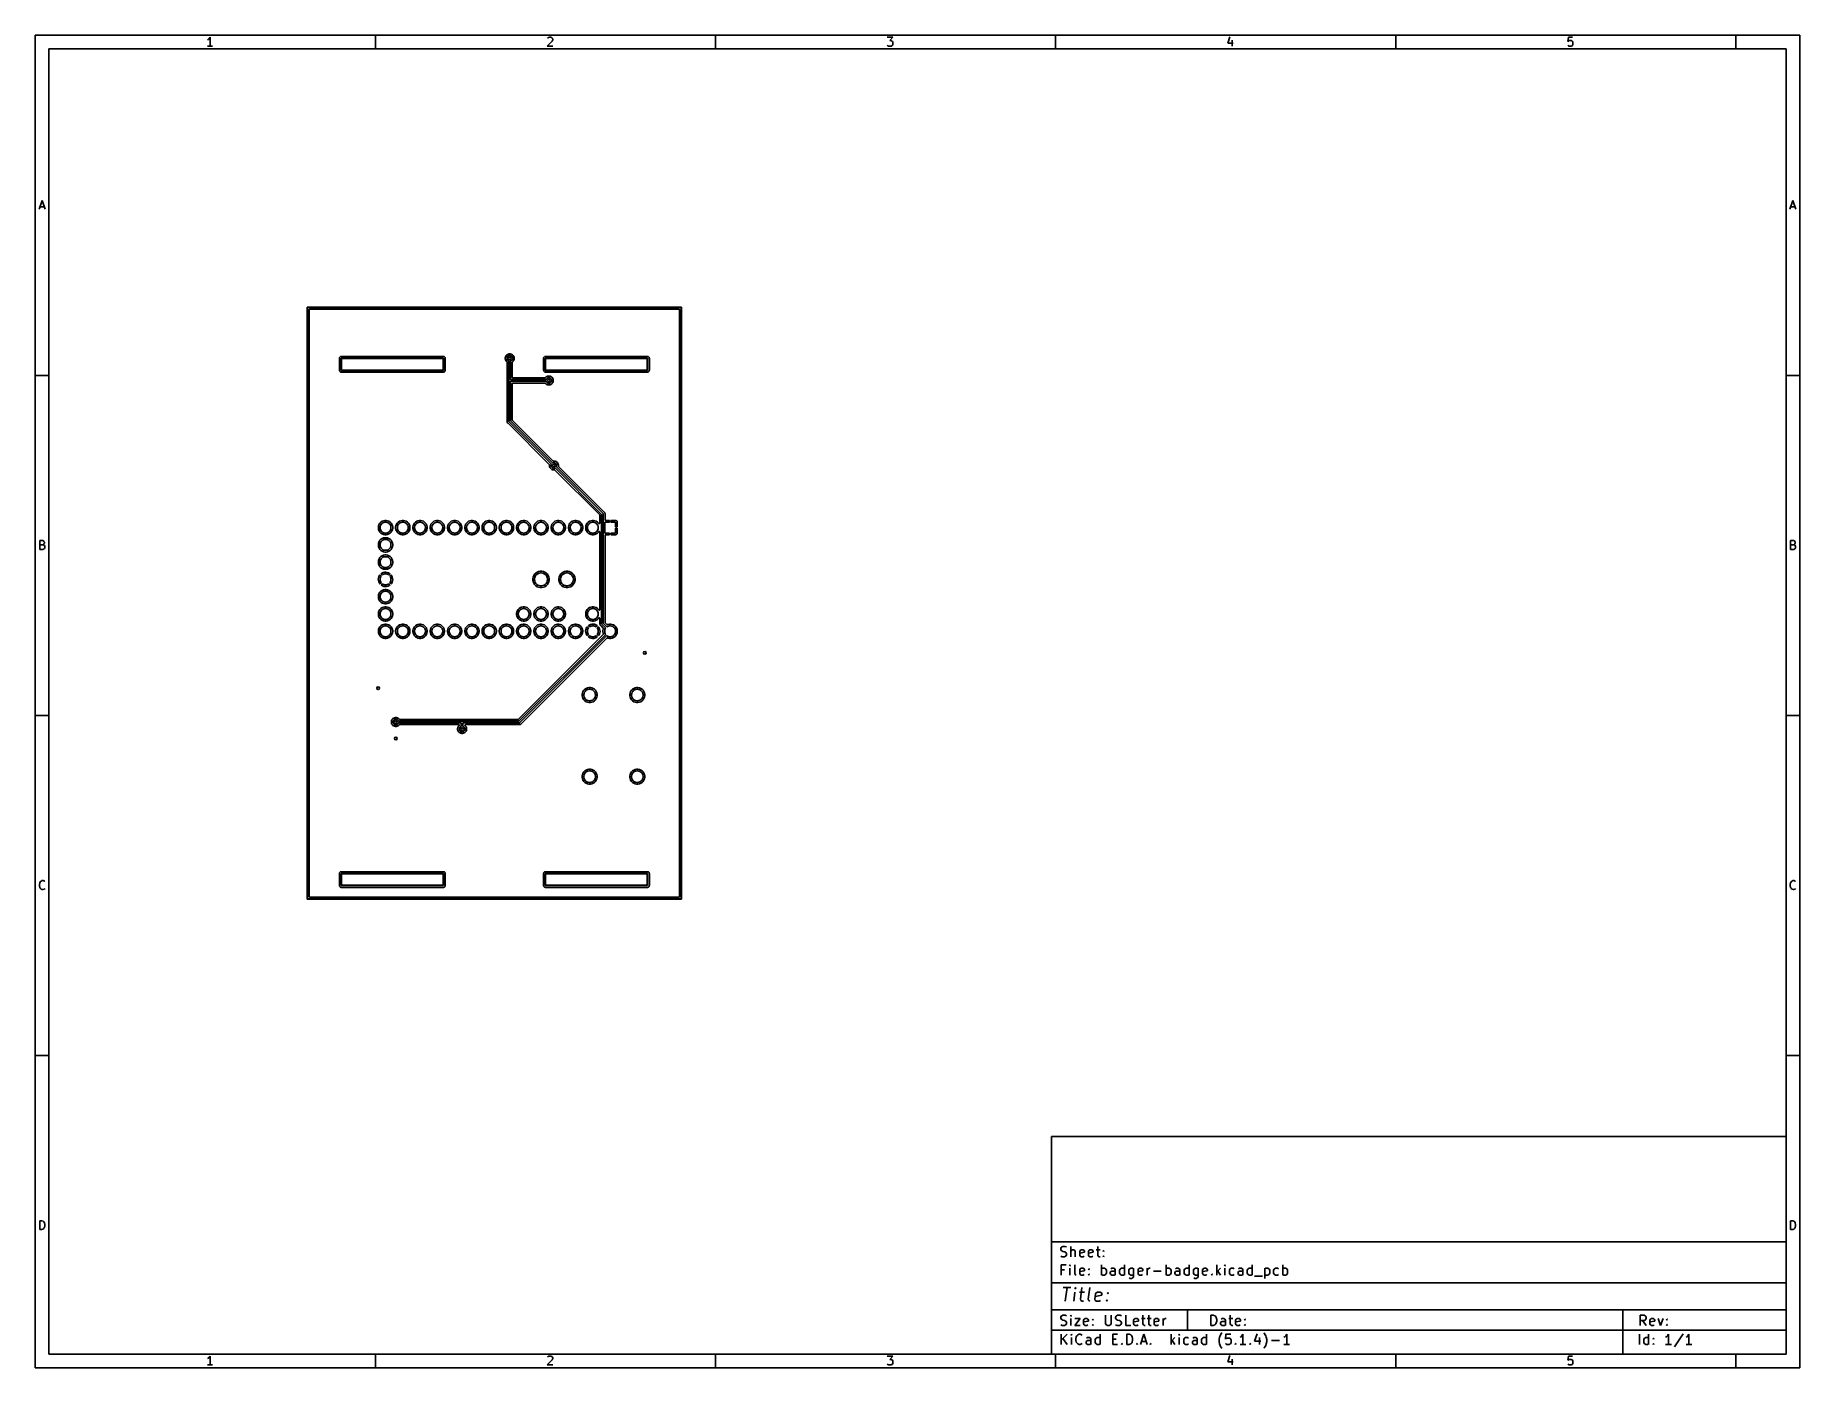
# Model space of a CAD drawing. Extents: x 0.4 to 10.6, y -8.1 to -0.4.
import ezdxf

# ---------------------------------------------------------------- set-up
doc = ezdxf.new("R2010")
doc.units = 0
doc.header["$MEASUREMENT"] = 0
doc.layers.add('BLACK', color=7, linetype='CONTINUOUS')

msp = doc.modelspace()

# ---------------------------------------------------------------- linework, layer by layer
at = {"layer": 'BLACK', "linetype": 'CONTINUOUS'}
for p, q in [((0.3937, -0.3937), (0.3937, -8.1063)), ((10.6063, -0.3937), (0.3937, -0.3937)), ((1.40528, -0.40504), (1.4004, -0.41236)), ((1.40528, -0.45622), (1.40528, -0.40504)), ((2.3622, -0.47244), (2.3622, -0.3937)), ((3.35916, -0.40992), (3.3616, -0.40748)), ((3.3616, -0.40748), (3.36647, -0.40504)), ((3.36647, -0.40504), (3.37866, -0.40504)), ((3.37866, -0.40504), (3.38353, -0.40748)), ((3.38353, -0.40748), (3.38597, -0.40992)), ((4.33071, -0.47244), (4.33071, -0.3937)), ((5.32522, -0.40504), (5.35691, -0.40504)), ((5.35691, -0.40504), (5.33985, -0.42454)), ((6.29921, -0.47244), (6.29921, -0.3937)), ((7.30835, -0.40261), (7.29617, -0.43916)), ((8.26772, -0.47244), (8.26772, -0.3937)), ((9.26711, -0.40504), (9.26467, -0.42941)), ((9.29148, -0.40504), (9.26711, -0.40504)), ((10.2362, -0.47244), (10.2362, -0.3937)), ((10.6063, -8.1063), (10.6063, -0.3937)), ((0.47244, -0.47244), (0.47244, -8.02756)), ((10.5276, -0.47244), (0.47244, -0.47244)), ((1.39553, -0.41723), (1.39065, -0.41967)), ((1.4199, -0.45622), (1.39065, -0.45622)), ((1.4004, -0.41236), (1.39553, -0.41723)), ((3.38597, -0.42698), (3.35672, -0.45622)), ((3.35672, -0.45622), (3.3884, -0.45622)), ((3.38597, -0.40992), (3.3884, -0.41479)), ((3.3884, -0.41967), (3.38597, -0.42698)), ((3.3884, -0.41479), (3.3884, -0.41967)), ((5.32766, -0.45379), (5.32522, -0.45135)), ((5.33254, -0.45622), (5.32766, -0.45379)), ((5.34716, -0.45622), (5.33254, -0.45622)), ((5.33985, -0.42454), (5.34716, -0.42454)), ((5.34716, -0.42454), (5.35203, -0.42698)), ((5.35203, -0.45379), (5.34716, -0.45622)), ((5.35203, -0.42698), (5.35447, -0.42941)), ((5.35447, -0.45135), (5.35203, -0.45379)), ((5.35447, -0.42941), (5.35691, -0.43429)), ((5.35691, -0.44648), (5.35447, -0.45135)), ((5.35691, -0.43429), (5.35691, -0.44648)), ((7.29617, -0.43916), (7.32785, -0.43916)), ((7.32054, -0.4221), (7.32054, -0.45622)), ((9.26467, -0.42941), (9.26711, -0.42698)), ((9.26711, -0.45379), (9.26467, -0.45135)), ((9.26711, -0.42698), (9.27198, -0.42454)), ((9.27198, -0.45622), (9.26711, -0.45379)), ((9.27198, -0.42454), (9.28417, -0.42454)), ((9.28417, -0.45622), (9.27198, -0.45622)), ((9.28417, -0.42454), (9.28904, -0.42698)), ((9.28904, -0.45379), (9.28417, -0.45622)), ((9.28904, -0.42698), (9.29148, -0.42941)), ((9.29148, -0.45135), (9.28904, -0.45379)), ((9.29148, -0.42941), (9.29392, -0.43429)), ((9.29392, -0.44648), (9.29148, -0.45135)), ((9.29392, -0.43429), (9.29392, -0.44648)), ((10.5276, -8.02756), (10.5276, -0.47244)), ((0.41601, -1.40111), (0.43307, -1.34993)), ((0.42089, -1.38648), (0.44526, -1.38648)), ((0.43307, -1.34993), (0.45013, -1.40111)), ((10.5499, -1.40111), (10.5669, -1.34993)), ((10.5547, -1.38648), (10.5791, -1.38648)), ((10.5669, -1.34993), (10.584, -1.40111)), ((1.96751, -1.9685), (1.96753, -1.96831)), ((1.96752, -1.96855), (1.96751, -1.9685)), ((1.96752, -5.39365), (1.96752, -1.96855)), ((1.96753, -1.96831), (1.96759, -1.96813)), ((1.96759, -1.96813), (1.96768, -1.96795)), ((1.96768, -1.96795), (1.9678, -1.9678)), ((1.9678, -1.9678), (1.96795, -1.96768)), ((1.96795, -1.96768), (1.96813, -1.96759)), ((1.96813, -1.96759), (1.96831, -1.96753)), ((1.96831, -1.96753), (1.96846, -1.96752)), ((1.96846, -1.96752), (1.9685, -1.96751)), ((1.96846, -1.96752), (1.96846, -1.96752)), ((1.9685, -1.96751), (1.96855, -1.96752)), ((1.96855, -1.96752), (4.13381, -1.96752)), ((4.13287, -1.96949), (1.96949, -1.96949)), ((1.96949, -1.96949), (1.96949, -5.39272)), ((1.97949, -1.98337), (1.97953, -1.983)), ((1.97949, -1.9834), (1.97949, -1.98337)), ((1.97949, -1.9834), (1.97949, -1.9834)), ((1.97949, -1.9834), (1.97949, -1.9834)), ((1.97949, -1.98343), (1.97949, -1.9834)), ((1.97949, -5.37878), (1.97949, -1.98343)), ((1.97953, -1.983), (1.97957, -1.98263)), ((1.97957, -1.98261), (1.97969, -1.98225)), ((1.97957, -1.98262), (1.97957, -1.98261)), ((1.97957, -1.98263), (1.97957, -1.98262)), ((1.97969, -1.98225), (1.9798, -1.9819)), ((1.9798, -1.98189), (1.97981, -1.98187)), ((1.9798, -1.9819), (1.9798, -1.98189)), ((1.97981, -1.98187), (1.97999, -1.98155)), ((1.97999, -1.98155), (1.98016, -1.98122)), ((1.98016, -1.98122), (1.98017, -1.98121)), ((1.98017, -1.98121), (1.98018, -1.9812)), ((1.98018, -1.9812), (1.98041, -1.98092)), ((1.98041, -1.98092), (1.98065, -1.98063)), ((1.98065, -1.98063), (1.98066, -1.98062)), ((1.98066, -1.98062), (1.98067, -1.98061)), ((1.98067, -1.98061), (1.98096, -1.98038)), ((1.98096, -1.98038), (1.98125, -1.98015)), ((1.98125, -1.98015), (1.98126, -1.98014)), ((1.98126, -1.98014), (1.98127, -1.98013)), ((1.98127, -1.98013), (1.9816, -1.97996)), ((1.9816, -1.97996), (1.98192, -1.97979)), ((1.98192, -1.97979), (1.98194, -1.97978)), ((1.98194, -1.97978), (1.98195, -1.97977)), ((1.98195, -1.97977), (1.9823, -1.97967)), ((1.9823, -1.97967), (1.98266, -1.97956)), ((1.98266, -1.97956), (1.98267, -1.97956)), ((1.98267, -1.97956), (1.98269, -1.97956)), ((1.98269, -1.97956), (1.98306, -1.97952)), ((1.98306, -1.97952), (1.98343, -1.97949)), ((1.98343, -1.97949), (4.11894, -1.97949)), ((4.11894, -1.97949), (4.11896, -1.97949)), ((4.11896, -1.97949), (4.11896, -1.97949)), ((4.11896, -1.97949), (4.11897, -1.97949)), ((4.11897, -1.97949), (4.11899, -1.97949)), ((4.11899, -1.97949), (4.11936, -1.97953)), ((4.11936, -1.97953), (4.11973, -1.97957)), ((4.11973, -1.97957), (4.11974, -1.97957)), ((4.11974, -1.97957), (4.11976, -1.97957)), ((4.11976, -1.97957), (4.12011, -1.97969)), ((4.12011, -1.97969), (4.12046, -1.9798)), ((4.12046, -1.9798), (4.12047, -1.9798)), ((4.12047, -1.9798), (4.12049, -1.97981)), ((4.12049, -1.97981), (4.12081, -1.97999)), ((4.12081, -1.97999), (4.12114, -1.98016)), ((4.12114, -1.98016), (4.12115, -1.98017)), ((4.12115, -1.98017), (4.12116, -1.98018)), ((4.12116, -1.98018), (4.12144, -1.98041)), ((4.12144, -1.98041), (4.12173, -1.98065)), ((4.12173, -1.98065), (4.12174, -1.98066)), ((4.12174, -1.98066), (4.12175, -1.98067)), ((4.12175, -1.98067), (4.12198, -1.98096)), ((4.12198, -1.98096), (4.12222, -1.98125)), ((4.12222, -1.98125), (4.12222, -1.98126)), ((4.12222, -1.98126), (4.12223, -1.98127)), ((4.12223, -1.98127), (4.1224, -1.9816)), ((4.1224, -1.9816), (4.12258, -1.98192)), ((4.12258, -1.98192), (4.12258, -1.98194)), ((4.12258, -1.98194), (4.12259, -1.98195)), ((4.12259, -1.98195), (4.12269, -1.9823)), ((4.12269, -1.9823), (4.1228, -1.98266)), ((4.1228, -1.98266), (4.1228, -1.98267)), ((4.1228, -1.98267), (4.1228, -1.98269)), ((4.1228, -1.98269), (4.12284, -1.98306)), ((4.12284, -1.98306), (4.12287, -1.98343)), ((4.12287, -1.98343), (4.12287, -5.37878)), ((4.13287, -5.39272), (4.13287, -1.96949)), ((4.13381, -1.96752), (4.13386, -1.96751)), ((4.13386, -1.96751), (4.13391, -1.96752)), ((4.13391, -1.96752), (4.13391, -1.96752)), ((4.13391, -1.96752), (4.13405, -1.96753)), ((4.13405, -1.96753), (4.13424, -1.96759)), ((4.13424, -1.96759), (4.13441, -1.96768)), ((4.13441, -1.96768), (4.13456, -1.9678)), ((4.13456, -1.9678), (4.13468, -1.96795)), ((4.13468, -1.96795), (4.13477, -1.96813)), ((4.13477, -1.96813), (4.13483, -1.96831)), ((4.13483, -1.96831), (4.13485, -1.9685)), ((4.13485, -1.9685), (4.13484, -1.96855)), ((4.13484, -1.96855), (4.13484, -5.39365)), ((3.12335, -2.24378), (3.11976, -2.24737)), ((3.12757, -2.24096), (3.12335, -2.24378)), ((3.13225, -2.23902), (3.12757, -2.24096)), ((3.13723, -2.23803), (3.13225, -2.23902)), ((3.1423, -2.23803), (3.13723, -2.23803)), ((3.14727, -2.23902), (3.1423, -2.23803)), ((3.15196, -2.24096), (3.14727, -2.23902)), ((3.15618, -2.24378), (3.15196, -2.24096)), ((3.15976, -2.24737), (3.15618, -2.24378)), ((2.15453, -2.26163), (2.15432, -2.26378)), ((2.15432, -2.26378), (2.15435, -2.26413)), ((2.15435, -2.33233), (2.15432, -2.33268)), ((2.15432, -2.33268), (2.15453, -2.33483)), ((2.15435, -2.26413), (2.15436, -2.26418)), ((2.15436, -2.26418), (2.15435, -2.26435)), ((2.15435, -2.26435), (2.15437, -2.26451)), ((2.15437, -2.332), (2.15435, -2.33216)), ((2.15435, -2.33216), (2.15435, -2.33233)), ((2.15437, -2.26451), (2.15437, -2.33194)), ((2.15437, -2.33194), (2.15437, -2.332)), ((2.15516, -2.25956), (2.15453, -2.26163)), ((2.15453, -2.33483), (2.15516, -2.3369)), ((2.15618, -2.25765), (2.15516, -2.25956)), ((2.15516, -2.3369), (2.15618, -2.33881)), ((2.15755, -2.25597), (2.15618, -2.25765)), ((2.15618, -2.33881), (2.15755, -2.34048)), ((2.15922, -2.2546), (2.15755, -2.25597)), ((2.15755, -2.34048), (2.15922, -2.34185)), ((2.16113, -2.25358), (2.15922, -2.2546)), ((2.15922, -2.34185), (2.16113, -2.34287)), ((2.1632, -2.25295), (2.16113, -2.25358)), ((2.16113, -2.34287), (2.1632, -2.3435)), ((2.16501, -2.25278), (2.1632, -2.25295)), ((2.1632, -2.3435), (2.16501, -2.34368)), ((2.16437, -2.26378), (2.16438, -2.26359)), ((2.16437, -2.26383), (2.16437, -2.26378)), ((2.16437, -2.33263), (2.16437, -2.26383)), ((2.16437, -2.33268), (2.16437, -2.33263)), ((2.16438, -2.33287), (2.16437, -2.33268)), ((2.16438, -2.26359), (2.16444, -2.2634)), ((2.16444, -2.33306), (2.16438, -2.33287)), ((2.16444, -2.2634), (2.16453, -2.26323)), ((2.16453, -2.33323), (2.16444, -2.33306)), ((2.16453, -2.26323), (2.16465, -2.26308)), ((2.16465, -2.33338), (2.16453, -2.33323)), ((2.16465, -2.26308), (2.1648, -2.26296)), ((2.1648, -2.3335), (2.16465, -2.33338)), ((2.1648, -2.26296), (2.16498, -2.26287)), ((2.16498, -2.33359), (2.1648, -2.3335)), ((2.16498, -2.26287), (2.16516, -2.26281)), ((2.16516, -2.33365), (2.16498, -2.33359)), ((2.16535, -2.25274), (2.16501, -2.25278)), ((2.16501, -2.34368), (2.16535, -2.34371)), ((2.16516, -2.26281), (2.16531, -2.2628)), ((2.16531, -2.33366), (2.16516, -2.33365)), ((2.16531, -2.2628), (2.16535, -2.26279)), ((2.16535, -2.33367), (2.16531, -2.33366)), ((2.16531, -2.33366), (2.16531, -2.33366)), ((2.1657, -2.25278), (2.16535, -2.25274)), ((2.16535, -2.26279), (2.1654, -2.2628)), ((2.1654, -2.33366), (2.16535, -2.33367)), ((2.16535, -2.34371), (2.1657, -2.34368)), ((2.1654, -2.2628), (2.75586, -2.2628)), ((2.75586, -2.33366), (2.1654, -2.33366)), ((2.16587, -2.25278), (2.1657, -2.25278)), ((2.1657, -2.34368), (2.16576, -2.34368)), ((2.16576, -2.34368), (2.16592, -2.34368)), ((2.16603, -2.25279), (2.16587, -2.25278)), ((2.16592, -2.34368), (2.16609, -2.34366)), ((2.16609, -2.2528), (2.16603, -2.25279)), ((2.75517, -2.2528), (2.16609, -2.2528)), ((2.16609, -2.34366), (2.75517, -2.34366)), ((2.16634, -2.26476), (2.16634, -2.33169)), ((2.75492, -2.26476), (2.16634, -2.26476)), ((2.16634, -2.33169), (2.75492, -2.33169)), ((2.75492, -2.33169), (2.75492, -2.26476)), ((2.75534, -2.25278), (2.75517, -2.2528)), ((2.75517, -2.34366), (2.75523, -2.34366)), ((2.75523, -2.34366), (2.75539, -2.34368)), ((2.7555, -2.25278), (2.75534, -2.25278)), ((2.75539, -2.34368), (2.75556, -2.34368)), ((2.75556, -2.25278), (2.7555, -2.25278)), ((2.75591, -2.25274), (2.75556, -2.25278)), ((2.75556, -2.34368), (2.75591, -2.34371)), ((2.75586, -2.2628), (2.75591, -2.26279)), ((2.75591, -2.33367), (2.75586, -2.33366)), ((2.75625, -2.25278), (2.75591, -2.25274)), ((2.75591, -2.26279), (2.75595, -2.2628)), ((2.75595, -2.33366), (2.75591, -2.33367)), ((2.75591, -2.34371), (2.75625, -2.34368)), ((2.75595, -2.2628), (2.7561, -2.26281)), ((2.7561, -2.33365), (2.75595, -2.33366)), ((2.75595, -2.33366), (2.75595, -2.33366)), ((2.7561, -2.26281), (2.75628, -2.26287)), ((2.75628, -2.33359), (2.7561, -2.33365)), ((2.75806, -2.25295), (2.75625, -2.25278)), ((2.75625, -2.34368), (2.75806, -2.3435)), ((2.75628, -2.26287), (2.75645, -2.26296)), ((2.75645, -2.3335), (2.75628, -2.33359)), ((2.75645, -2.26296), (2.7566, -2.26308)), ((2.7566, -2.33338), (2.75645, -2.3335)), ((2.7566, -2.26308), (2.75673, -2.26323)), ((2.75673, -2.33323), (2.7566, -2.33338)), ((2.75673, -2.26323), (2.75682, -2.2634)), ((2.75682, -2.33306), (2.75673, -2.33323)), ((2.75682, -2.2634), (2.75688, -2.26359)), ((2.75688, -2.33287), (2.75682, -2.33306)), ((2.75688, -2.26359), (2.75689, -2.26378)), ((2.75689, -2.33268), (2.75688, -2.33287)), ((2.75689, -2.26378), (2.75689, -2.26383)), ((2.75689, -2.26383), (2.75689, -2.33263)), ((2.75689, -2.33263), (2.75689, -2.33268)), ((2.76013, -2.25358), (2.75806, -2.25295)), ((2.75806, -2.3435), (2.76013, -2.34287)), ((2.76204, -2.2546), (2.76013, -2.25358)), ((2.76013, -2.34287), (2.76204, -2.34185)), ((2.76371, -2.25597), (2.76204, -2.2546)), ((2.76204, -2.34185), (2.76371, -2.34048)), ((2.76508, -2.25765), (2.76371, -2.25597)), ((2.76371, -2.34048), (2.76508, -2.33881)), ((2.7661, -2.25956), (2.76508, -2.25765)), ((2.76508, -2.33881), (2.7661, -2.3369)), ((2.76673, -2.26163), (2.7661, -2.25956)), ((2.7661, -2.3369), (2.76673, -2.33483)), ((2.76694, -2.26378), (2.76673, -2.26163)), ((2.76673, -2.33483), (2.76694, -2.33268)), ((2.76689, -2.26446), (2.76691, -2.26429)), ((2.76689, -2.26451), (2.76689, -2.26446)), ((2.76689, -2.33194), (2.76689, -2.26451)), ((2.76691, -2.33211), (2.76689, -2.33194)), ((2.7669, -2.33228), (2.76691, -2.33211)), ((2.76691, -2.33233), (2.7669, -2.33228)), ((2.76691, -2.26413), (2.76694, -2.26378)), ((2.76691, -2.26429), (2.76691, -2.26413)), ((2.76694, -2.33268), (2.76691, -2.33233)), ((3.11501, -2.25627), (3.11402, -2.26124)), ((3.11402, -2.26124), (3.11402, -2.26632)), ((3.11402, -2.26632), (3.11501, -2.27129)), ((3.11695, -2.25158), (3.11501, -2.25627)), ((3.11501, -2.27129), (3.11695, -2.27598)), ((3.11976, -2.24737), (3.11695, -2.25158)), ((3.11695, -2.27598), (3.11976, -2.28019)), ((3.11976, -2.28019), (3.12358, -2.284)), ((3.12358, -2.284), (3.1237, -2.28411)), ((3.1237, -2.28411), (3.12371, -2.28412)), ((3.12371, -2.28412), (3.12373, -2.28413)), ((3.12373, -2.28413), (3.12396, -2.28442)), ((3.12396, -2.28442), (3.12418, -2.2847)), ((3.12402, -2.26223), (3.12462, -2.25919)), ((3.12402, -2.26533), (3.12402, -2.26223)), ((3.12462, -2.26837), (3.12402, -2.26533)), ((3.12418, -2.2847), (3.12419, -2.28472)), ((3.12419, -2.28472), (3.12421, -2.28473)), ((3.12421, -2.28473), (3.12437, -2.28506)), ((3.12437, -2.28506), (3.12455, -2.28538)), ((3.12455, -2.28538), (3.12455, -2.2854)), ((3.12455, -2.2854), (3.12456, -2.28542)), ((3.12456, -2.28542), (3.12466, -2.28576)), ((3.12462, -2.25919), (3.12581, -2.25632)), ((3.12581, -2.27124), (3.12462, -2.26837)), ((3.12466, -2.28576), (3.12477, -2.28612)), ((3.12477, -2.28612), (3.12477, -2.28614)), ((3.12477, -2.28614), (3.12477, -2.28615)), ((3.12477, -2.28615), (3.12481, -2.28652)), ((3.12481, -2.28652), (3.12484, -2.28688)), ((3.12484, -2.28688), (3.12484, -2.39081)), ((3.12581, -2.25632), (3.12753, -2.25374)), ((3.12753, -2.27382), (3.12581, -2.27124)), ((3.12753, -2.25374), (3.12973, -2.25155)), ((3.12973, -2.27601), (3.12753, -2.27382)), ((3.12973, -2.25155), (3.1323, -2.24982)), ((3.1323, -2.27774), (3.12973, -2.27601)), ((3.1323, -2.24982), (3.13517, -2.24864)), ((3.13484, -2.27879), (3.1323, -2.27774)), ((3.13484, -2.39149), (3.13484, -2.27879)), ((3.13517, -2.24864), (3.13821, -2.24803)), ((3.13821, -2.24803), (3.14131, -2.24803)), ((3.14131, -2.24803), (3.14436, -2.24864)), ((3.14436, -2.24864), (3.14722, -2.24982)), ((3.14722, -2.27774), (3.14469, -2.27879)), ((3.14469, -2.27879), (3.14469, -2.38681)), ((3.14722, -2.24982), (3.1498, -2.25155)), ((3.1498, -2.27601), (3.14722, -2.27774)), ((3.1498, -2.25155), (3.152, -2.25374)), ((3.152, -2.27382), (3.1498, -2.27601)), ((3.152, -2.25374), (3.15372, -2.25632)), ((3.15372, -2.27124), (3.152, -2.27382)), ((3.15372, -2.25632), (3.15491, -2.25919)), ((3.15491, -2.26837), (3.15372, -2.27124)), ((3.15469, -2.28683), (3.15473, -2.28646)), ((3.15469, -2.28686), (3.15469, -2.28683)), ((3.15469, -2.28688), (3.15469, -2.28686)), ((3.15469, -2.28686), (3.15469, -2.28686)), ((3.15469, -2.28686), (3.15469, -2.28686)), ((3.15469, -2.37287), (3.15469, -2.28688)), ((3.15473, -2.28646), (3.15476, -2.2861)), ((3.15476, -2.2861), (3.15477, -2.28608)), ((3.15477, -2.28606), (3.15488, -2.28571)), ((3.15477, -2.28608), (3.15477, -2.28606)), ((3.15488, -2.28571), (3.15499, -2.28536)), ((3.15491, -2.25919), (3.15551, -2.26223)), ((3.15551, -2.26533), (3.15491, -2.26837)), ((3.15499, -2.28536), (3.155, -2.28535)), ((3.155, -2.28533), (3.15518, -2.28501)), ((3.155, -2.28535), (3.155, -2.28533)), ((3.15518, -2.28501), (3.15535, -2.28469)), ((3.15535, -2.28469), (3.15536, -2.28467)), ((3.15536, -2.28467), (3.15537, -2.28466)), ((3.15537, -2.28466), (3.15561, -2.28438)), ((3.15551, -2.26223), (3.15551, -2.26533)), ((3.15561, -2.28438), (3.15584, -2.28409)), ((3.15584, -2.28409), (3.15586, -2.28408)), ((3.15586, -2.28408), (3.15587, -2.28407)), ((3.15587, -2.28407), (3.15598, -2.28398)), ((3.15598, -2.28398), (3.15976, -2.28019)), ((3.16258, -2.25158), (3.15976, -2.24737)), ((3.15976, -2.28019), (3.16258, -2.27598)), ((3.16452, -2.25627), (3.16258, -2.25158)), ((3.16258, -2.27598), (3.16452, -2.27129)), ((3.16551, -2.26124), (3.16452, -2.25627)), ((3.16452, -2.27129), (3.16551, -2.26632)), ((3.16551, -2.26632), (3.16551, -2.26124)), ((3.33563, -2.26163), (3.33542, -2.26378)), ((3.33542, -2.26378), (3.33545, -2.26413)), ((3.33545, -2.33233), (3.33542, -2.33268)), ((3.33542, -2.33268), (3.33563, -2.33483)), ((3.33545, -2.26413), (3.33546, -2.26418)), ((3.33547, -2.332), (3.33545, -2.33216)), ((3.33545, -2.33216), (3.33545, -2.33233)), ((3.33546, -2.26418), (3.33546, -2.26435)), ((3.33546, -2.26435), (3.33547, -2.26451)), ((3.33547, -2.26451), (3.33547, -2.33194)), ((3.33547, -2.33194), (3.33547, -2.332)), ((3.33626, -2.25956), (3.33563, -2.26163)), ((3.33563, -2.33483), (3.33626, -2.3369)), ((3.33728, -2.25765), (3.33626, -2.25956)), ((3.33626, -2.3369), (3.33728, -2.33881)), ((3.33865, -2.25597), (3.33728, -2.25765)), ((3.33728, -2.33881), (3.33865, -2.34048)), ((3.34032, -2.2546), (3.33865, -2.25597)), ((3.33865, -2.34048), (3.34032, -2.34185)), ((3.34223, -2.25358), (3.34032, -2.2546)), ((3.34032, -2.34185), (3.34223, -2.34287)), ((3.3443, -2.25295), (3.34223, -2.25358)), ((3.34223, -2.34287), (3.3443, -2.3435)), ((3.34611, -2.25278), (3.3443, -2.25295)), ((3.3443, -2.3435), (3.34611, -2.34368)), ((3.34547, -2.26378), (3.34549, -2.26359)), ((3.34547, -2.26383), (3.34547, -2.26378)), ((3.34547, -2.33263), (3.34547, -2.26383)), ((3.34547, -2.33268), (3.34547, -2.33263)), ((3.34549, -2.33287), (3.34547, -2.33268)), ((3.34549, -2.26359), (3.34554, -2.2634)), ((3.34554, -2.33306), (3.34549, -2.33287)), ((3.34554, -2.2634), (3.34563, -2.26323)), ((3.34563, -2.33323), (3.34554, -2.33306)), ((3.34563, -2.26323), (3.34576, -2.26308)), ((3.34576, -2.33338), (3.34563, -2.33323)), ((3.34576, -2.26308), (3.34591, -2.26296)), ((3.34591, -2.3335), (3.34576, -2.33338)), ((3.34591, -2.26296), (3.34608, -2.26287)), ((3.34608, -2.33359), (3.34591, -2.3335)), ((3.34608, -2.26287), (3.34626, -2.26281)), ((3.34626, -2.33365), (3.34608, -2.33359)), ((3.34646, -2.25274), (3.34611, -2.25278)), ((3.34611, -2.34368), (3.34646, -2.34371)), ((3.34626, -2.26281), (3.34641, -2.2628)), ((3.34641, -2.33366), (3.34626, -2.33365)), ((3.34641, -2.2628), (3.34646, -2.26279)), ((3.34646, -2.33367), (3.34641, -2.33366)), ((3.34641, -2.33366), (3.34641, -2.33366)), ((3.3468, -2.25278), (3.34646, -2.25274)), ((3.34646, -2.26279), (3.3465, -2.2628)), ((3.3465, -2.33366), (3.34646, -2.33367)), ((3.34646, -2.34371), (3.3468, -2.34368)), ((3.3465, -2.2628), (3.93696, -2.2628)), ((3.93696, -2.33366), (3.3465, -2.33366)), ((3.34697, -2.25278), (3.3468, -2.25278)), ((3.3468, -2.34368), (3.34686, -2.34368)), ((3.34686, -2.34368), (3.34702, -2.34368)), ((3.34713, -2.25279), (3.34697, -2.25278)), ((3.34702, -2.34368), (3.34719, -2.34366)), ((3.34719, -2.2528), (3.34713, -2.25279)), ((3.93628, -2.2528), (3.34719, -2.2528)), ((3.34719, -2.34366), (3.93628, -2.34366)), ((3.34744, -2.26476), (3.34744, -2.33169)), ((3.93602, -2.26476), (3.34744, -2.26476)), ((3.34744, -2.33169), (3.93602, -2.33169)), ((3.93602, -2.33169), (3.93602, -2.26476)), ((3.93644, -2.25278), (3.93628, -2.2528)), ((3.93628, -2.34366), (3.93633, -2.34366)), ((3.93633, -2.34366), (3.9365, -2.34368)), ((3.93661, -2.25278), (3.93644, -2.25278)), ((3.9365, -2.34368), (3.93666, -2.34368)), ((3.93666, -2.25278), (3.93661, -2.25278)), ((3.93701, -2.25274), (3.93666, -2.25278)), ((3.93666, -2.34368), (3.93701, -2.34371)), ((3.93696, -2.2628), (3.93701, -2.26279)), ((3.93701, -2.33367), (3.93696, -2.33366)), ((3.93735, -2.25278), (3.93701, -2.25274)), ((3.93701, -2.26279), (3.93706, -2.2628)), ((3.93706, -2.33366), (3.93701, -2.33367)), ((3.93701, -2.34371), (3.93735, -2.34368)), ((3.93706, -2.2628), (3.9372, -2.26281)), ((3.9372, -2.33365), (3.93706, -2.33366)), ((3.93706, -2.33366), (3.93706, -2.33366)), ((3.9372, -2.26281), (3.93739, -2.26287)), ((3.93739, -2.33359), (3.9372, -2.33365)), ((3.93916, -2.25295), (3.93735, -2.25278)), ((3.93735, -2.34368), (3.93916, -2.3435)), ((3.93739, -2.26287), (3.93756, -2.26296)), ((3.93756, -2.3335), (3.93739, -2.33359)), ((3.93756, -2.26296), (3.93771, -2.26308)), ((3.93771, -2.33338), (3.93756, -2.3335)), ((3.93771, -2.26308), (3.93783, -2.26323)), ((3.93783, -2.33323), (3.93771, -2.33338)), ((3.93783, -2.26323), (3.93792, -2.2634)), ((3.93792, -2.33306), (3.93783, -2.33323)), ((3.93792, -2.2634), (3.93798, -2.26359)), ((3.93798, -2.33287), (3.93792, -2.33306)), ((3.93798, -2.26359), (3.938, -2.26378)), ((3.938, -2.33268), (3.93798, -2.33287)), ((3.938, -2.26378), (3.93799, -2.26383)), ((3.93799, -2.26383), (3.93799, -2.33263)), ((3.93799, -2.33263), (3.938, -2.33268)), ((3.94123, -2.25358), (3.93916, -2.25295)), ((3.93916, -2.3435), (3.94123, -2.34287)), ((3.94314, -2.2546), (3.94123, -2.25358)), ((3.94123, -2.34287), (3.94314, -2.34185)), ((3.94481, -2.25597), (3.94314, -2.2546)), ((3.94314, -2.34185), (3.94481, -2.34048)), ((3.94619, -2.25765), (3.94481, -2.25597)), ((3.94481, -2.34048), (3.94619, -2.33881)), ((3.94721, -2.25956), (3.94619, -2.25765)), ((3.94619, -2.33881), (3.94721, -2.3369)), ((3.94783, -2.26163), (3.94721, -2.25956)), ((3.94721, -2.3369), (3.94783, -2.33483)), ((3.94805, -2.26378), (3.94783, -2.26163)), ((3.94783, -2.33483), (3.94805, -2.33268)), ((3.94799, -2.26446), (3.94801, -2.26429)), ((3.94799, -2.26451), (3.94799, -2.26446)), ((3.94799, -2.33194), (3.94799, -2.26451)), ((3.94801, -2.33211), (3.94799, -2.33194)), ((3.94801, -2.26413), (3.94805, -2.26378)), ((3.94801, -2.26429), (3.94801, -2.26413)), ((3.94801, -2.33228), (3.94801, -2.33211)), ((3.94801, -2.33233), (3.94801, -2.33228)), ((3.94805, -2.33268), (3.94801, -2.33233)), ((0.3937, -2.3622), (0.47244, -2.3622)), ((3.12482, -2.39119), (3.12477, -2.39173)), ((3.12477, -2.39173), (3.12482, -2.39227)), ((3.12484, -2.39086), (3.12482, -2.39103)), ((3.12482, -2.39103), (3.12482, -2.39119)), ((3.12482, -2.39227), (3.12483, -2.39233)), ((3.12483, -2.39233), (3.12483, -2.39249)), ((3.12483, -2.39249), (3.12484, -2.39266)), ((3.12484, -2.39081), (3.12484, -2.39086)), ((3.12484, -2.39266), (3.12484, -2.62703)), ((3.13482, -2.39173), (3.13484, -2.39149)), ((3.13484, -2.39197), (3.13482, -2.39173)), ((3.13484, -2.62771), (3.13484, -2.39197)), ((3.14469, -2.38681), (3.35113, -2.38681)), ((3.35113, -2.39665), (3.14469, -2.39665)), ((3.14469, -2.39665), (3.14469, -2.62591)), ((3.15472, -2.37324), (3.15469, -2.37287)), ((3.15469, -2.41054), (3.15473, -2.41017)), ((3.15469, -2.41056), (3.15469, -2.41054)), ((3.15469, -2.41059), (3.15469, -2.41056)), ((3.15469, -2.41056), (3.15469, -2.41056)), ((3.15469, -2.41056), (3.15469, -2.41056)), ((3.15469, -2.62014), (3.15469, -2.41059)), ((3.15475, -2.37361), (3.15472, -2.37324)), ((3.15473, -2.41017), (3.15477, -2.4098)), ((3.15476, -2.37362), (3.15475, -2.37361)), ((3.15476, -2.37364), (3.15476, -2.37362)), ((3.15487, -2.374), (3.15476, -2.37364)), ((3.15477, -2.40977), (3.15488, -2.40942)), ((3.15477, -2.40979), (3.15477, -2.40977)), ((3.15477, -2.4098), (3.15477, -2.40979)), ((3.15497, -2.37435), (3.15487, -2.374)), ((3.15488, -2.40942), (3.15499, -2.40906)), ((3.15498, -2.37436), (3.15497, -2.37435)), ((3.15498, -2.37437), (3.15498, -2.37436)), ((3.15516, -2.3747), (3.15498, -2.37437)), ((3.15499, -2.40906), (3.155, -2.40905)), ((3.155, -2.40904), (3.15518, -2.40871)), ((3.155, -2.40905), (3.155, -2.40904)), ((3.15533, -2.37503), (3.15516, -2.3747)), ((3.15518, -2.40871), (3.15536, -2.40839)), ((3.15534, -2.37504), (3.15533, -2.37503)), ((3.15534, -2.37505), (3.15534, -2.37504)), ((3.15558, -2.37534), (3.15534, -2.37505)), ((3.15536, -2.40839), (3.15537, -2.40838)), ((3.15537, -2.40837), (3.15561, -2.40808)), ((3.15537, -2.40838), (3.15537, -2.40837)), ((3.15581, -2.37563), (3.15558, -2.37534)), ((3.15561, -2.40808), (3.15585, -2.4078)), ((3.15582, -2.37564), (3.15581, -2.37563)), ((3.15583, -2.37565), (3.15582, -2.37564)), ((3.15611, -2.37588), (3.15583, -2.37565)), ((3.15585, -2.4078), (3.15586, -2.40779)), ((3.15586, -2.40779), (3.15587, -2.40778)), ((3.15587, -2.40778), (3.15616, -2.40755)), ((3.1564, -2.37612), (3.15611, -2.37588)), ((3.15616, -2.40755), (3.15644, -2.40731)), ((3.15641, -2.37613), (3.1564, -2.37612)), ((3.15642, -2.37614), (3.15641, -2.37613)), ((3.15675, -2.37631), (3.15642, -2.37614)), ((3.15644, -2.40731), (3.15646, -2.4073)), ((3.15646, -2.4073), (3.15647, -2.4073)), ((3.15647, -2.4073), (3.15679, -2.40713)), ((3.15707, -2.37649), (3.15675, -2.37631)), ((3.15679, -2.40713), (3.15712, -2.40695)), ((3.15708, -2.3765), (3.15707, -2.37649)), ((3.1571, -2.3765), (3.15708, -2.3765)), ((3.15745, -2.37661), (3.1571, -2.3765)), ((3.15712, -2.40695), (3.15714, -2.40695)), ((3.15714, -2.40695), (3.15715, -2.40694)), ((3.15715, -2.40694), (3.1575, -2.40684)), ((3.1578, -2.37672), (3.15745, -2.37661)), ((3.1575, -2.40684), (3.15786, -2.40673)), ((3.15782, -2.37673), (3.1578, -2.37672)), ((3.15783, -2.37673), (3.15782, -2.37673)), ((3.1582, -2.37677), (3.15783, -2.37673)), ((3.15786, -2.40673), (3.15787, -2.40673)), ((3.15787, -2.40673), (3.15788, -2.40672)), ((3.15788, -2.40672), (3.15825, -2.40669)), ((3.15857, -2.37681), (3.1582, -2.37677)), ((3.15825, -2.40669), (3.15862, -2.40665)), ((3.15859, -2.37681), (3.15857, -2.37681)), ((3.1586, -2.37681), (3.15859, -2.37681)), ((3.15859, -2.37681), (3.15859, -2.37681)), ((3.15862, -2.37681), (3.1586, -2.37681)), ((3.34304, -2.37681), (3.15862, -2.37681)), ((3.15862, -2.40665), (3.34304, -2.40665)), ((3.34341, -2.37677), (3.34304, -2.37681)), ((3.34304, -2.40665), (3.34306, -2.40665)), ((3.34306, -2.40665), (3.34306, -2.40665)), ((3.34306, -2.40665), (3.34306, -2.40665)), ((3.34306, -2.40665), (3.3431, -2.40665)), ((3.3431, -2.40665), (3.34346, -2.40669)), ((3.34377, -2.37674), (3.34341, -2.37677)), ((3.34346, -2.40669), (3.34382, -2.40673)), ((3.34379, -2.37674), (3.34377, -2.37674)), ((3.34381, -2.37674), (3.34379, -2.37674)), ((3.34416, -2.37663), (3.34381, -2.37674)), ((3.34382, -2.40673), (3.34384, -2.40674)), ((3.34384, -2.40674), (3.34386, -2.40674)), ((3.34386, -2.40674), (3.34421, -2.40685)), ((3.34451, -2.37653), (3.34416, -2.37663)), ((3.34421, -2.40685), (3.34456, -2.40696)), ((3.34452, -2.37652), (3.34451, -2.37653)), ((3.34454, -2.37651), (3.34452, -2.37652)), ((3.34486, -2.37634), (3.34454, -2.37651)), ((3.34456, -2.40696), (3.34457, -2.40697)), ((3.34457, -2.40697), (3.34459, -2.40697)), ((3.34459, -2.40697), (3.34491, -2.40715)), ((3.34519, -2.37617), (3.34486, -2.37634)), ((3.34491, -2.40715), (3.34523, -2.40732)), ((3.3452, -2.37616), (3.34519, -2.37617)), ((3.34522, -2.37615), (3.3452, -2.37616)), ((3.3455, -2.37592), (3.34522, -2.37615)), ((3.34523, -2.40732), (3.34525, -2.40733)), ((3.34525, -2.40733), (3.34526, -2.40734)), ((3.34526, -2.40734), (3.34554, -2.40758)), ((3.34579, -2.37569), (3.3455, -2.37592)), ((3.34554, -2.40758), (3.34583, -2.40781)), ((3.3458, -2.37568), (3.34579, -2.37569)), ((3.34581, -2.37567), (3.3458, -2.37568)), ((3.34592, -2.37554), (3.34581, -2.37567)), ((3.34583, -2.40781), (3.34584, -2.40782)), ((3.34584, -2.40782), (3.34585, -2.40784)), ((3.34585, -2.40784), (3.34594, -2.40794)), ((3.34973, -2.37173), (3.34592, -2.37554)), ((3.34594, -2.40794), (3.34973, -2.41173)), ((3.35395, -2.36891), (3.34973, -2.37173)), ((3.34973, -2.41173), (3.35395, -2.41455)), ((3.35113, -2.38681), (3.35219, -2.38427)), ((3.35219, -2.39919), (3.35113, -2.39665)), ((3.35219, -2.38427), (3.35391, -2.38169)), ((3.35391, -2.40177), (3.35219, -2.39919)), ((3.35391, -2.38169), (3.3561, -2.3795)), ((3.3561, -2.40396), (3.35391, -2.40177)), ((3.35863, -2.36697), (3.35395, -2.36891)), ((3.35395, -2.41455), (3.35863, -2.41649)), ((3.3561, -2.3795), (3.35868, -2.37778)), ((3.35868, -2.40569), (3.3561, -2.40396)), ((3.36361, -2.36598), (3.35863, -2.36697)), ((3.35863, -2.41649), (3.36361, -2.41748)), ((3.35868, -2.37778), (3.36155, -2.37659)), ((3.36155, -2.40688), (3.35868, -2.40569)), ((3.36155, -2.37659), (3.36459, -2.37598)), ((3.36459, -2.40748), (3.36155, -2.40688)), ((3.36868, -2.36598), (3.36361, -2.36598)), ((3.36361, -2.41748), (3.36868, -2.41748)), ((3.36459, -2.37598), (3.36769, -2.37598)), ((3.36769, -2.40748), (3.36459, -2.40748)), ((3.36769, -2.37598), (3.37074, -2.37659)), ((3.37074, -2.40688), (3.36769, -2.40748)), ((3.37365, -2.36697), (3.36868, -2.36598)), ((3.36868, -2.41748), (3.37365, -2.41649)), ((3.37074, -2.37659), (3.3736, -2.37778)), ((3.3736, -2.40569), (3.37074, -2.40688)), ((3.3736, -2.37778), (3.37618, -2.3795)), ((3.37618, -2.40396), (3.3736, -2.40569)), ((3.37834, -2.36891), (3.37365, -2.36697)), ((3.37365, -2.41649), (3.37834, -2.41455)), ((3.37618, -2.3795), (3.37837, -2.38169)), ((3.37837, -2.40177), (3.37618, -2.40396)), ((3.38256, -2.37173), (3.37834, -2.36891)), ((3.37834, -2.41455), (3.38256, -2.41173)), ((3.37837, -2.38169), (3.3801, -2.38427)), ((3.3801, -2.39919), (3.37837, -2.40177)), ((3.3801, -2.38427), (3.38128, -2.38714)), ((3.38128, -2.39633), (3.3801, -2.39919)), ((3.38128, -2.38714), (3.38189, -2.39018)), ((3.38189, -2.39328), (3.38128, -2.39633)), ((3.38189, -2.39018), (3.38189, -2.39328)), ((3.38614, -2.37532), (3.38256, -2.37173)), ((3.38256, -2.41173), (3.38614, -2.40815)), ((3.38896, -2.37954), (3.38614, -2.37532)), ((3.38614, -2.40815), (3.38896, -2.40393)), ((3.3909, -2.38422), (3.38896, -2.37954)), ((3.38896, -2.40393), (3.3909, -2.39924)), ((3.39189, -2.3892), (3.3909, -2.38422)), ((3.3909, -2.39924), (3.39189, -2.39427)), ((3.39189, -2.39427), (3.39189, -2.3892)), ((10.6063, -2.3622), (10.5276, -2.3622)), ((3.12482, -2.62741), (3.12477, -2.62795)), ((3.12477, -2.62795), (3.12506, -2.63088)), ((3.12484, -2.62708), (3.12482, -2.62725)), ((3.12482, -2.62725), (3.12482, -2.62741)), ((3.12484, -2.62703), (3.12484, -2.62708)), ((3.12506, -2.63088), (3.12591, -2.63369)), ((3.12591, -2.63369), (3.1273, -2.63628)), ((3.1273, -2.63628), (3.12824, -2.63743)), ((3.12824, -2.63743), (3.12824, -2.63743)), ((3.12824, -2.63743), (3.12916, -2.63855)), ((3.12916, -2.63855), (3.12958, -2.6389)), ((3.12958, -2.6389), (3.12962, -2.63893)), ((3.12962, -2.63893), (3.12974, -2.63905)), ((3.12974, -2.63905), (3.12987, -2.63916)), ((3.12987, -2.63916), (3.36878, -2.87807)), ((3.13482, -2.62795), (3.13484, -2.62771)), ((3.13491, -2.62892), (3.13482, -2.62795)), ((3.1352, -2.62985), (3.13491, -2.62892)), ((3.13565, -2.6307), (3.1352, -2.62985)), ((3.13608, -2.63122), (3.13565, -2.6307)), ((3.13627, -2.63145), (3.13608, -2.63122)), ((3.13645, -2.6316), (3.13627, -2.63145)), ((3.38158, -2.87673), (3.13645, -2.6316)), ((3.14469, -2.62591), (3.38854, -2.86977)), ((3.15472, -2.62051), (3.15469, -2.62014)), ((3.15475, -2.62087), (3.15472, -2.62051)), ((3.15476, -2.62089), (3.15475, -2.62087)), ((3.15476, -2.62091), (3.15476, -2.62089)), ((3.15487, -2.62126), (3.15476, -2.62091)), ((3.15497, -2.6216), (3.15487, -2.62126)), ((3.15498, -2.62162), (3.15497, -2.6216)), ((3.15498, -2.62164), (3.15498, -2.62162)), ((3.15515, -2.62196), (3.15498, -2.62164)), ((3.15532, -2.62229), (3.15515, -2.62196)), ((3.15533, -2.6223), (3.15532, -2.62229)), ((3.15534, -2.62232), (3.15533, -2.6223)), ((3.15557, -2.6226), (3.15534, -2.62232)), ((3.1558, -2.62289), (3.15557, -2.6226)), ((3.15583, -2.62292), (3.1558, -2.62289)), ((3.15584, -2.62293), (3.15583, -2.62292)), ((3.15583, -2.62292), (3.15583, -2.62292)), ((3.15583, -2.62292), (3.15583, -2.62292)), ((3.38989, -2.85697), (3.15584, -2.62293)), ((3.39017, -2.85721), (3.38989, -2.85697)), ((3.39045, -2.85744), (3.39017, -2.85721)), ((3.39046, -2.85745), (3.39045, -2.85744)), ((3.39048, -2.85746), (3.39046, -2.85745)), ((3.3908, -2.85763), (3.39048, -2.85746)), ((3.39112, -2.85781), (3.3908, -2.85763)), ((3.39114, -2.85781), (3.39112, -2.85781)), ((3.39116, -2.85782), (3.39114, -2.85781)), ((3.3915, -2.85793), (3.39116, -2.85782)), ((3.39185, -2.85804), (3.3915, -2.85793)), ((3.39187, -2.85804), (3.39185, -2.85804)), ((3.39189, -2.85805), (3.39187, -2.85804)), ((3.39225, -2.85808), (3.39189, -2.85805)), ((3.39262, -2.85813), (3.39225, -2.85808)), ((3.39264, -2.85812), (3.39262, -2.85813)), ((3.39266, -2.85813), (3.39264, -2.85812)), ((3.39282, -2.85811), (3.39266, -2.85813)), ((3.39821, -2.85811), (3.39282, -2.85811)), ((3.40318, -2.8591), (3.39821, -2.85811)), ((3.40787, -2.86104), (3.40318, -2.8591)), ((3.36878, -2.87807), (3.3688, -2.87809)), ((3.3688, -2.87809), (3.3688, -2.87809)), ((3.3688, -2.87809), (3.3688, -2.87809)), ((3.3688, -2.87809), (3.36882, -2.87811)), ((3.36882, -2.87811), (3.36905, -2.8784)), ((3.36905, -2.8784), (3.36928, -2.87868)), ((3.36928, -2.87868), (3.36929, -2.8787)), ((3.36929, -2.8787), (3.3693, -2.87871)), ((3.3693, -2.87871), (3.36947, -2.87904)), ((3.36947, -2.87904), (3.36964, -2.87936)), ((3.36964, -2.87936), (3.36965, -2.87938)), ((3.36965, -2.87938), (3.36965, -2.8794)), ((3.36965, -2.8794), (3.36976, -2.87975)), ((3.36976, -2.87975), (3.36986, -2.8801)), ((3.36986, -2.8801), (3.36986, -2.88012)), ((3.36986, -2.88012), (3.36987, -2.88013)), ((3.36987, -2.88013), (3.3699, -2.88049)), ((3.3699, -2.88049), (3.36994, -2.88086)), ((3.36994, -2.8809), (3.36992, -2.88104)), ((3.36992, -2.88104), (3.36992, -2.88639)), ((3.36992, -2.88639), (3.37091, -2.89137)), ((3.36994, -2.88086), (3.36993, -2.88088)), ((3.36993, -2.88088), (3.36994, -2.8809)), ((3.37091, -2.89137), (3.37285, -2.89605)), ((3.37285, -2.89605), (3.37567, -2.90027)), ((3.37567, -2.90027), (3.37926, -2.90386)), ((3.37926, -2.90386), (3.38347, -2.90668)), ((3.37992, -2.88231), (3.38053, -2.87926)), ((3.37992, -2.88541), (3.37992, -2.88231)), ((3.38053, -2.88845), (3.37992, -2.88541)), ((3.38053, -2.87926), (3.38158, -2.87673)), ((3.38171, -2.89132), (3.38053, -2.88845)), ((3.38344, -2.8939), (3.38171, -2.89132)), ((3.38563, -2.89609), (3.38344, -2.8939)), ((3.38347, -2.90668), (3.38816, -2.90862)), ((3.38821, -2.89781), (3.38563, -2.89609)), ((3.38816, -2.90862), (3.39313, -2.90961)), ((3.39108, -2.899), (3.38821, -2.89781)), ((3.38854, -2.86977), (3.39108, -2.86872)), ((3.39108, -2.86872), (3.39412, -2.86811)), ((3.39412, -2.89961), (3.39108, -2.899)), ((3.39313, -2.90961), (3.39852, -2.90961)), ((3.39412, -2.86811), (3.39722, -2.86811)), ((3.39722, -2.89961), (3.39412, -2.89961)), ((3.39722, -2.86811), (3.40026, -2.86872)), ((3.40026, -2.899), (3.39722, -2.89961)), ((3.39852, -2.90961), (3.39868, -2.90959)), ((3.39868, -2.90959), (3.3987, -2.90959)), ((3.3987, -2.90959), (3.39872, -2.90959)), ((3.39872, -2.90959), (3.39909, -2.90963)), ((3.39909, -2.90963), (3.39945, -2.90967)), ((3.39945, -2.90967), (3.39947, -2.90967)), ((3.39947, -2.90967), (3.39948, -2.90968)), ((3.39948, -2.90968), (3.39983, -2.90979)), ((3.39983, -2.90979), (3.40018, -2.90989)), ((3.40018, -2.90989), (3.4002, -2.9099)), ((3.4002, -2.9099), (3.40022, -2.90991)), ((3.40022, -2.90991), (3.40054, -2.91008)), ((3.40026, -2.86872), (3.40313, -2.8699)), ((3.4028, -2.89795), (3.40026, -2.899)), ((3.40054, -2.91008), (3.40086, -2.91026)), ((3.40086, -2.91026), (3.40087, -2.91027)), ((3.40087, -2.91027), (3.40089, -2.91028)), ((3.40089, -2.91028), (3.40117, -2.91051)), ((3.40117, -2.91051), (3.40145, -2.91074)), ((3.40145, -2.91074), (3.6605, -3.16979)), ((3.67165, -3.1668), (3.4028, -2.89795)), ((3.40313, -2.8699), (3.40571, -2.87163)), ((3.40571, -2.87163), (3.4079, -2.87382)), ((3.41208, -2.86386), (3.40787, -2.86104)), ((3.4079, -2.87382), (3.40963, -2.8764)), ((3.40963, -2.8764), (3.41081, -2.87926)), ((3.41081, -2.88845), (3.40976, -2.89099)), ((3.40976, -2.89099), (3.67988, -3.16111)), ((3.41081, -2.87926), (3.41142, -2.88231)), ((3.41142, -2.88541), (3.41081, -2.88845)), ((3.41142, -2.88231), (3.41142, -2.88541)), ((3.41567, -2.86744), (3.41208, -2.86386)), ((3.41849, -2.87166), (3.41567, -2.86744)), ((3.42043, -2.87635), (3.41849, -2.87166)), ((3.42142, -2.88132), (3.42043, -2.87635)), ((3.4214, -2.88682), (3.42142, -2.88668)), ((3.4214, -2.88684), (3.4214, -2.88682)), ((3.4214, -2.88685), (3.4214, -2.88684)), ((3.42144, -2.88722), (3.4214, -2.88685)), ((3.42142, -2.88668), (3.42142, -2.88132)), ((3.42147, -2.88758), (3.42144, -2.88722)), ((3.42147, -2.8876), (3.42147, -2.88758)), ((3.42148, -2.88762), (3.42147, -2.8876)), ((3.42158, -2.88797), (3.42148, -2.88762)), ((3.42168, -2.88832), (3.42158, -2.88797)), ((3.42169, -2.88834), (3.42168, -2.88832)), ((3.4217, -2.88836), (3.42169, -2.88834)), ((3.42187, -2.88868), (3.4217, -2.88836)), ((3.42204, -2.889), (3.42187, -2.88868)), ((3.42205, -2.88902), (3.42204, -2.889)), ((3.42206, -2.88903), (3.42205, -2.88902)), ((3.42229, -2.88932), (3.42206, -2.88903)), ((3.42252, -2.8896), (3.42229, -2.88932)), ((3.42254, -2.88963), (3.42252, -2.8896)), ((3.42256, -2.88964), (3.42254, -2.88963)), ((3.42254, -2.88963), (3.42254, -2.88963)), ((3.42254, -2.88963), (3.42254, -2.88963)), ((3.68647, -3.15356), (3.42256, -2.88964)), ((3.67988, -3.16111), (3.68007, -3.16127)), ((3.68007, -3.16127), (3.68023, -3.16145)), ((3.68023, -3.16145), (3.68023, -3.16145)), ((3.68023, -3.16145), (3.68053, -3.16182)), ((3.68053, -3.16182), (3.68069, -3.16202)), ((3.68069, -3.16202), (3.68114, -3.16287)), ((3.68114, -3.16287), (3.68142, -3.1638)), ((3.68142, -3.1638), (3.6815, -3.16452)), ((3.6815, -3.16452), (3.6815, -3.16452)), ((3.6815, -3.16452), (3.68152, -3.16476)), ((3.68152, -3.16476), (3.6815, -3.165)), ((3.6815, -3.165), (3.6815, -3.79698)), ((3.6866, -3.15366), (3.68647, -3.15356)), ((3.68671, -3.15378), (3.6866, -3.15366)), ((3.68676, -3.15382), (3.68671, -3.15378)), ((3.68718, -3.15416), (3.68676, -3.15382)), ((3.68752, -3.15458), (3.68718, -3.15416)), ((3.68904, -3.15643), (3.68752, -3.15458)), ((3.68752, -3.15458), (3.68752, -3.15458)), ((3.69008, -3.15837), (3.68904, -3.15643)), ((3.69043, -3.15903), (3.69008, -3.15837)), ((3.69008, -3.15837), (3.69008, -3.15837)), ((3.69128, -3.16184), (3.69043, -3.15903)), ((3.69151, -3.16422), (3.69128, -3.16184)), ((3.6915, -3.16563), (3.69151, -3.16547)), ((3.6915, -3.16569), (3.6915, -3.16563)), ((3.6915, -3.19782), (3.6915, -3.16569)), ((3.69152, -3.16422), (3.69151, -3.16422)), ((3.69151, -3.1653), (3.69157, -3.16476)), ((3.69151, -3.16547), (3.69151, -3.1653)), ((3.69157, -3.16476), (3.69152, -3.16422)), ((2.38096, -3.2312), (2.37937, -3.23922)), ((2.37937, -3.23922), (2.37937, -3.24739)), ((2.37937, -3.24739), (2.38096, -3.25541)), ((2.38409, -3.22365), (2.38096, -3.2312)), ((2.38096, -3.25541), (2.38409, -3.26296)), ((2.38863, -3.21685), (2.38409, -3.22365)), ((2.38409, -3.26296), (2.38863, -3.26976)), ((2.39441, -3.21108), (2.38863, -3.21685)), ((2.38937, -3.24021), (2.39058, -3.23412)), ((2.38937, -3.24641), (2.38937, -3.24021)), ((2.39058, -3.25249), (2.38937, -3.24641)), ((2.39058, -3.23412), (2.39295, -3.22839)), ((2.39295, -3.25823), (2.39058, -3.25249)), ((2.39295, -3.22839), (2.3964, -3.22323)), ((2.3964, -3.26338), (2.39295, -3.25823)), ((2.40121, -3.20653), (2.39441, -3.21108)), ((2.3964, -3.22323), (2.40079, -3.21884)), ((2.40079, -3.26777), (2.3964, -3.26338)), ((2.40079, -3.21884), (2.40595, -3.2154)), ((2.40595, -3.27122), (2.40079, -3.26777)), ((2.40876, -3.20341), (2.40121, -3.20653)), ((2.40595, -3.2154), (2.41168, -3.21302)), ((2.41678, -3.20181), (2.40876, -3.20341)), ((2.41168, -3.21302), (2.41776, -3.21181)), ((2.42495, -3.20181), (2.41678, -3.20181)), ((2.41776, -3.21181), (2.42397, -3.21181)), ((2.42397, -3.21181), (2.43005, -3.21302)), ((2.43297, -3.20341), (2.42495, -3.20181)), ((2.43005, -3.21302), (2.43579, -3.2154)), ((2.44052, -3.20653), (2.43297, -3.20341)), ((2.43579, -3.2154), (2.44094, -3.21884)), ((2.44094, -3.26777), (2.43579, -3.27122)), ((2.44732, -3.21107), (2.44052, -3.20653)), ((2.44094, -3.21884), (2.44533, -3.22323)), ((2.44533, -3.26338), (2.44094, -3.26777)), ((2.44533, -3.22323), (2.44878, -3.22839)), ((2.44878, -3.25823), (2.44533, -3.26338)), ((2.4531, -3.21685), (2.44732, -3.21107)), ((2.44878, -3.22839), (2.45115, -3.23412)), ((2.45115, -3.25249), (2.44878, -3.25823)), ((2.45115, -3.23412), (2.45236, -3.24021)), ((2.45236, -3.24641), (2.45115, -3.25249)), ((2.45236, -3.24021), (2.45236, -3.24641)), ((2.45764, -3.22365), (2.4531, -3.21685)), ((2.4531, -3.26976), (2.45764, -3.26296)), ((2.46077, -3.2312), (2.45764, -3.22365)), ((2.45764, -3.26296), (2.46077, -3.25541)), ((2.46236, -3.23922), (2.46077, -3.2312)), ((2.46077, -3.25541), (2.46236, -3.24739)), ((2.46236, -3.24739), (2.46236, -3.23922)), ((2.48096, -3.2312), (2.47937, -3.23922)), ((2.47937, -3.23922), (2.47937, -3.24739)), ((2.47937, -3.24739), (2.48096, -3.25541)), ((2.48409, -3.22365), (2.48096, -3.2312)), ((2.48096, -3.25541), (2.48409, -3.26296)), ((2.48863, -3.21685), (2.48409, -3.22365)), ((2.48409, -3.26296), (2.48863, -3.26976)), ((2.49441, -3.21108), (2.48863, -3.21685)), ((2.48937, -3.24021), (2.49058, -3.23412)), ((2.48937, -3.24641), (2.48937, -3.24021)), ((2.49058, -3.25249), (2.48937, -3.24641)), ((2.49058, -3.23412), (2.49295, -3.22839)), ((2.49295, -3.25823), (2.49058, -3.25249)), ((2.49295, -3.22839), (2.4964, -3.22323)), ((2.4964, -3.26338), (2.49295, -3.25823)), ((2.50121, -3.20653), (2.49441, -3.21108)), ((2.4964, -3.22323), (2.50079, -3.21884)), ((2.50079, -3.26777), (2.4964, -3.26338)), ((2.50079, -3.21884), (2.50595, -3.2154)), ((2.50595, -3.27122), (2.50079, -3.26777)), ((2.50876, -3.20341), (2.50121, -3.20653)), ((2.50595, -3.2154), (2.51168, -3.21302)), ((2.51678, -3.20181), (2.50876, -3.20341)), ((2.51168, -3.21302), (2.51776, -3.21181)), ((2.52495, -3.20181), (2.51678, -3.20181)), ((2.51776, -3.21181), (2.52397, -3.21181)), ((2.52397, -3.21181), (2.53005, -3.21302)), ((2.53297, -3.20341), (2.52495, -3.20181)), ((2.53005, -3.21302), (2.53579, -3.2154)), ((2.54052, -3.20653), (2.53297, -3.20341)), ((2.53579, -3.2154), (2.54094, -3.21884)), ((2.54094, -3.26777), (2.53579, -3.27122)), ((2.54732, -3.21107), (2.54052, -3.20653)), ((2.54094, -3.21884), (2.54533, -3.22323)), ((2.54533, -3.26338), (2.54094, -3.26777)), ((2.54533, -3.22323), (2.54878, -3.22839)), ((2.54878, -3.25823), (2.54533, -3.26338)), ((2.5531, -3.21685), (2.54732, -3.21107)), ((2.54878, -3.22839), (2.55115, -3.23412)), ((2.55115, -3.25249), (2.54878, -3.25823)), ((2.55115, -3.23412), (2.55236, -3.24021)), ((2.55236, -3.24641), (2.55115, -3.25249)), ((2.55236, -3.24021), (2.55236, -3.24641)), ((2.55764, -3.22365), (2.5531, -3.21685)), ((2.5531, -3.26976), (2.55764, -3.26296)), ((2.56077, -3.2312), (2.55764, -3.22365)), ((2.55764, -3.26296), (2.56077, -3.25541)), ((2.56236, -3.23922), (2.56077, -3.2312)), ((2.56077, -3.25541), (2.56236, -3.24739)), ((2.56236, -3.24739), (2.56236, -3.23922)), ((2.58096, -3.2312), (2.57937, -3.23922)), ((2.57937, -3.23922), (2.57937, -3.24739)), ((2.57937, -3.24739), (2.58096, -3.25541)), ((2.58409, -3.22365), (2.58096, -3.2312)), ((2.58096, -3.25541), (2.58409, -3.26296)), ((2.58863, -3.21685), (2.58409, -3.22365)), ((2.58409, -3.26296), (2.58863, -3.26976)), ((2.59441, -3.21108), (2.58863, -3.21685)), ((2.58937, -3.24021), (2.59058, -3.23412)), ((2.58937, -3.24641), (2.58937, -3.24021)), ((2.59058, -3.25249), (2.58937, -3.24641)), ((2.59058, -3.23412), (2.59295, -3.22839)), ((2.59295, -3.25823), (2.59058, -3.25249)), ((2.59295, -3.22839), (2.5964, -3.22323)), ((2.5964, -3.26338), (2.59295, -3.25823)), ((2.60121, -3.20653), (2.59441, -3.21108)), ((2.5964, -3.22323), (2.60079, -3.21884)), ((2.60079, -3.26777), (2.5964, -3.26338)), ((2.60079, -3.21884), (2.60595, -3.2154)), ((2.60595, -3.27122), (2.60079, -3.26777)), ((2.60876, -3.20341), (2.60121, -3.20653)), ((2.60595, -3.2154), (2.61168, -3.21302)), ((2.61678, -3.20181), (2.60876, -3.20341)), ((2.61168, -3.21302), (2.61776, -3.21181)), ((2.62495, -3.20181), (2.61678, -3.20181)), ((2.61776, -3.21181), (2.62397, -3.21181)), ((2.62397, -3.21181), (2.63005, -3.21302)), ((2.63297, -3.20341), (2.62495, -3.20181)), ((2.63005, -3.21302), (2.63579, -3.2154)), ((2.64052, -3.20653), (2.63297, -3.20341)), ((2.63579, -3.2154), (2.64094, -3.21884)), ((2.64094, -3.26777), (2.63579, -3.27122)), ((2.64732, -3.21107), (2.64052, -3.20653)), ((2.64094, -3.21884), (2.64533, -3.22323)), ((2.64533, -3.26338), (2.64094, -3.26777)), ((2.64533, -3.22323), (2.64878, -3.22839)), ((2.64878, -3.25823), (2.64533, -3.26338)), ((2.6531, -3.21685), (2.64732, -3.21107)), ((2.64878, -3.22839), (2.65115, -3.23412)), ((2.65115, -3.25249), (2.64878, -3.25823)), ((2.65115, -3.23412), (2.65236, -3.24021)), ((2.65236, -3.24641), (2.65115, -3.25249)), ((2.65236, -3.24021), (2.65236, -3.24641)), ((2.65764, -3.22365), (2.6531, -3.21685)), ((2.6531, -3.26976), (2.65764, -3.26296)), ((2.66077, -3.2312), (2.65764, -3.22365)), ((2.65764, -3.26296), (2.66077, -3.25541)), ((2.66236, -3.23922), (2.66077, -3.2312)), ((2.66077, -3.25541), (2.66236, -3.24739)), ((2.66236, -3.24739), (2.66236, -3.23922)), ((2.68096, -3.2312), (2.67937, -3.23922)), ((2.67937, -3.23922), (2.67937, -3.24739)), ((2.67937, -3.24739), (2.68096, -3.25541)), ((2.68409, -3.22365), (2.68096, -3.2312)), ((2.68096, -3.25541), (2.68409, -3.26296)), ((2.68863, -3.21685), (2.68409, -3.22365)), ((2.68409, -3.26296), (2.68863, -3.26976)), ((2.69441, -3.21108), (2.68863, -3.21685)), ((2.68937, -3.24021), (2.69058, -3.23412)), ((2.68937, -3.24641), (2.68937, -3.24021)), ((2.69058, -3.25249), (2.68937, -3.24641)), ((2.69058, -3.23412), (2.69295, -3.22839)), ((2.69295, -3.25823), (2.69058, -3.25249)), ((2.69295, -3.22839), (2.6964, -3.22323)), ((2.6964, -3.26338), (2.69295, -3.25823)), ((2.70121, -3.20653), (2.69441, -3.21108)), ((2.6964, -3.22323), (2.70079, -3.21884)), ((2.70079, -3.26777), (2.6964, -3.26338)), ((2.70079, -3.21884), (2.70595, -3.2154)), ((2.70595, -3.27122), (2.70079, -3.26777)), ((2.70876, -3.20341), (2.70121, -3.20653)), ((2.70595, -3.2154), (2.71168, -3.21302)), ((2.71678, -3.20181), (2.70876, -3.20341)), ((2.71168, -3.21302), (2.71776, -3.21181)), ((2.72495, -3.20181), (2.71678, -3.20181)), ((2.71776, -3.21181), (2.72397, -3.21181)), ((2.72397, -3.21181), (2.73005, -3.21302)), ((2.73297, -3.20341), (2.72495, -3.20181)), ((2.73005, -3.21302), (2.73579, -3.2154)), ((2.74052, -3.20653), (2.73297, -3.20341)), ((2.73579, -3.2154), (2.74094, -3.21884)), ((2.74094, -3.26777), (2.73579, -3.27122)), ((2.74732, -3.21107), (2.74052, -3.20653)), ((2.74094, -3.21884), (2.74533, -3.22323)), ((2.74533, -3.26338), (2.74094, -3.26777)), ((2.74533, -3.22323), (2.74878, -3.22839)), ((2.74878, -3.25823), (2.74533, -3.26338)), ((2.7531, -3.21685), (2.74732, -3.21107)), ((2.74878, -3.22839), (2.75115, -3.23412)), ((2.75115, -3.25249), (2.74878, -3.25823)), ((2.75115, -3.23412), (2.75236, -3.24021)), ((2.75236, -3.24641), (2.75115, -3.25249)), ((2.75236, -3.24021), (2.75236, -3.24641)), ((2.75764, -3.22365), (2.7531, -3.21685)), ((2.7531, -3.26976), (2.75764, -3.26296)), ((2.76077, -3.2312), (2.75764, -3.22365)), ((2.75764, -3.26296), (2.76077, -3.25541)), ((2.76236, -3.23922), (2.76077, -3.2312)), ((2.76077, -3.25541), (2.76236, -3.24739)), ((2.76236, -3.24739), (2.76236, -3.23922)), ((2.78096, -3.2312), (2.77937, -3.23922)), ((2.77937, -3.23922), (2.77937, -3.24739)), ((2.77937, -3.24739), (2.78096, -3.25541)), ((2.78409, -3.22365), (2.78096, -3.2312)), ((2.78096, -3.25541), (2.78409, -3.26296)), ((2.78863, -3.21685), (2.78409, -3.22365)), ((2.78409, -3.26296), (2.78863, -3.26976)), ((2.79441, -3.21108), (2.78863, -3.21685)), ((2.78937, -3.24021), (2.79058, -3.23412)), ((2.78937, -3.24641), (2.78937, -3.24021)), ((2.79058, -3.25249), (2.78937, -3.24641)), ((2.79058, -3.23412), (2.79295, -3.22839)), ((2.79295, -3.25823), (2.79058, -3.25249)), ((2.79295, -3.22839), (2.7964, -3.22323)), ((2.7964, -3.26338), (2.79295, -3.25823)), ((2.80121, -3.20653), (2.79441, -3.21108)), ((2.7964, -3.22323), (2.80079, -3.21884)), ((2.80079, -3.26777), (2.7964, -3.26338)), ((2.80079, -3.21884), (2.80595, -3.2154)), ((2.80595, -3.27122), (2.80079, -3.26777)), ((2.80876, -3.20341), (2.80121, -3.20653)), ((2.80595, -3.2154), (2.81168, -3.21302)), ((2.81678, -3.20181), (2.80876, -3.20341)), ((2.81168, -3.21302), (2.81776, -3.21181)), ((2.82495, -3.20181), (2.81678, -3.20181)), ((2.81776, -3.21181), (2.82397, -3.21181)), ((2.82397, -3.21181), (2.83005, -3.21302)), ((2.83297, -3.20341), (2.82495, -3.20181)), ((2.83005, -3.21302), (2.83579, -3.2154)), ((2.84052, -3.20653), (2.83297, -3.20341)), ((2.83579, -3.2154), (2.84094, -3.21884)), ((2.84094, -3.26777), (2.83579, -3.27122)), ((2.84732, -3.21107), (2.84052, -3.20653)), ((2.84094, -3.21884), (2.84533, -3.22323)), ((2.84533, -3.26338), (2.84094, -3.26777)), ((2.84533, -3.22323), (2.84878, -3.22839)), ((2.84878, -3.25823), (2.84533, -3.26338)), ((2.8531, -3.21685), (2.84732, -3.21107)), ((2.84878, -3.22839), (2.85115, -3.23412)), ((2.85115, -3.25249), (2.84878, -3.25823)), ((2.85115, -3.23412), (2.85236, -3.24021)), ((2.85236, -3.24641), (2.85115, -3.25249)), ((2.85236, -3.24021), (2.85236, -3.24641)), ((2.85764, -3.22365), (2.8531, -3.21685)), ((2.8531, -3.26976), (2.85764, -3.26296)), ((2.86077, -3.2312), (2.85764, -3.22365)), ((2.85764, -3.26296), (2.86077, -3.25541)), ((2.86236, -3.23922), (2.86077, -3.2312)), ((2.86077, -3.25541), (2.86236, -3.24739)), ((2.86236, -3.24739), (2.86236, -3.23922)), ((2.88096, -3.2312), (2.87937, -3.23922)), ((2.87937, -3.23922), (2.87937, -3.24739)), ((2.87937, -3.24739), (2.88096, -3.25541)), ((2.88409, -3.22365), (2.88096, -3.2312)), ((2.88096, -3.25541), (2.88409, -3.26296)), ((2.88863, -3.21685), (2.88409, -3.22365)), ((2.88409, -3.26296), (2.88863, -3.26976)), ((2.89441, -3.21108), (2.88863, -3.21685)), ((2.88937, -3.24021), (2.89058, -3.23412)), ((2.88937, -3.24641), (2.88937, -3.24021)), ((2.89058, -3.25249), (2.88937, -3.24641)), ((2.89058, -3.23412), (2.89295, -3.22839)), ((2.89295, -3.25823), (2.89058, -3.25249)), ((2.89295, -3.22839), (2.8964, -3.22323)), ((2.8964, -3.26338), (2.89295, -3.25823)), ((2.90121, -3.20653), (2.89441, -3.21108)), ((2.8964, -3.22323), (2.90079, -3.21884)), ((2.90079, -3.26777), (2.8964, -3.26338)), ((2.90079, -3.21884), (2.90595, -3.2154)), ((2.90595, -3.27122), (2.90079, -3.26777)), ((2.90876, -3.20341), (2.90121, -3.20653)), ((2.90595, -3.2154), (2.91168, -3.21302)), ((2.91678, -3.20181), (2.90876, -3.20341)), ((2.91168, -3.21302), (2.91776, -3.21181)), ((2.92495, -3.20181), (2.91678, -3.20181)), ((2.91776, -3.21181), (2.92397, -3.21181)), ((2.92397, -3.21181), (2.93005, -3.21302)), ((2.93297, -3.20341), (2.92495, -3.20181)), ((2.93005, -3.21302), (2.93579, -3.2154)), ((2.94052, -3.20653), (2.93297, -3.20341)), ((2.93579, -3.2154), (2.94094, -3.21884)), ((2.94094, -3.26777), (2.93579, -3.27122)), ((2.94732, -3.21107), (2.94052, -3.20653)), ((2.94094, -3.21884), (2.94533, -3.22323)), ((2.94533, -3.26338), (2.94094, -3.26777)), ((2.94533, -3.22323), (2.94878, -3.22839)), ((2.94878, -3.25823), (2.94533, -3.26338)), ((2.9531, -3.21685), (2.94732, -3.21107)), ((2.94878, -3.22839), (2.95115, -3.23412)), ((2.95115, -3.25249), (2.94878, -3.25823)), ((2.95115, -3.23412), (2.95236, -3.24021)), ((2.95236, -3.24641), (2.95115, -3.25249)), ((2.95236, -3.24021), (2.95236, -3.24641)), ((2.95764, -3.22365), (2.9531, -3.21685)), ((2.9531, -3.26976), (2.95764, -3.26296)), ((2.96077, -3.2312), (2.95764, -3.22365)), ((2.95764, -3.26296), (2.96077, -3.25541)), ((2.96236, -3.23922), (2.96077, -3.2312)), ((2.96077, -3.25541), (2.96236, -3.24739)), ((2.96236, -3.24739), (2.96236, -3.23922)), ((2.98096, -3.2312), (2.97937, -3.23922)), ((2.97937, -3.23922), (2.97937, -3.24739)), ((2.97937, -3.24739), (2.98096, -3.25541)), ((2.98409, -3.22365), (2.98096, -3.2312)), ((2.98096, -3.25541), (2.98409, -3.26296)), ((2.98863, -3.21685), (2.98409, -3.22365)), ((2.98409, -3.26296), (2.98863, -3.26976)), ((2.99441, -3.21108), (2.98863, -3.21685)), ((2.98937, -3.24021), (2.99058, -3.23412)), ((2.98937, -3.24641), (2.98937, -3.24021)), ((2.99058, -3.25249), (2.98937, -3.24641)), ((2.99058, -3.23412), (2.99295, -3.22839)), ((2.99295, -3.25823), (2.99058, -3.25249)), ((2.99295, -3.22839), (2.9964, -3.22323)), ((2.9964, -3.26338), (2.99295, -3.25823)), ((3.00121, -3.20653), (2.99441, -3.21108)), ((2.9964, -3.22323), (3.00079, -3.21884)), ((3.00079, -3.26777), (2.9964, -3.26338)), ((3.00079, -3.21884), (3.00595, -3.2154)), ((3.00595, -3.27122), (3.00079, -3.26777)), ((3.00876, -3.20341), (3.00121, -3.20653)), ((3.00595, -3.2154), (3.01168, -3.21302)), ((3.01678, -3.20181), (3.00876, -3.20341)), ((3.01168, -3.21302), (3.01776, -3.21181)), ((3.02495, -3.20181), (3.01678, -3.20181)), ((3.01776, -3.21181), (3.02397, -3.21181)), ((3.02397, -3.21181), (3.03005, -3.21302)), ((3.03297, -3.20341), (3.02495, -3.20181)), ((3.03005, -3.21302), (3.03579, -3.2154)), ((3.04052, -3.20653), (3.03297, -3.20341)), ((3.03579, -3.2154), (3.04094, -3.21884)), ((3.04094, -3.26777), (3.03579, -3.27122)), ((3.04732, -3.21107), (3.04052, -3.20653)), ((3.04094, -3.21884), (3.04533, -3.22323)), ((3.04533, -3.26338), (3.04094, -3.26777)), ((3.04533, -3.22323), (3.04878, -3.22839)), ((3.04878, -3.25823), (3.04533, -3.26338)), ((3.0531, -3.21685), (3.04732, -3.21107)), ((3.04878, -3.22839), (3.05115, -3.23412)), ((3.05115, -3.25249), (3.04878, -3.25823)), ((3.05115, -3.23412), (3.05236, -3.24021)), ((3.05236, -3.24641), (3.05115, -3.25249)), ((3.05236, -3.24021), (3.05236, -3.24641)), ((3.05764, -3.22365), (3.0531, -3.21685)), ((3.0531, -3.26976), (3.05764, -3.26296)), ((3.06077, -3.2312), (3.05764, -3.22365)), ((3.05764, -3.26296), (3.06077, -3.25541)), ((3.06236, -3.23922), (3.06077, -3.2312)), ((3.06077, -3.25541), (3.06236, -3.24739)), ((3.06236, -3.24739), (3.06236, -3.23922)), ((3.08096, -3.2312), (3.07937, -3.23922)), ((3.07937, -3.23922), (3.07937, -3.24739)), ((3.07937, -3.24739), (3.08096, -3.25541)), ((3.08409, -3.22365), (3.08096, -3.2312)), ((3.08096, -3.25541), (3.08409, -3.26296)), ((3.08863, -3.21685), (3.08409, -3.22365)), ((3.08409, -3.26296), (3.08863, -3.26976)), ((3.09441, -3.21108), (3.08863, -3.21685)), ((3.08937, -3.24021), (3.09058, -3.23412)), ((3.08937, -3.24641), (3.08937, -3.24021)), ((3.09058, -3.25249), (3.08937, -3.24641)), ((3.09058, -3.23412), (3.09295, -3.22839)), ((3.09295, -3.25823), (3.09058, -3.25249)), ((3.09295, -3.22839), (3.0964, -3.22323)), ((3.0964, -3.26338), (3.09295, -3.25823)), ((3.10121, -3.20653), (3.09441, -3.21108)), ((3.0964, -3.22323), (3.10079, -3.21884)), ((3.10079, -3.26777), (3.0964, -3.26338)), ((3.10079, -3.21884), (3.10595, -3.2154)), ((3.10595, -3.27122), (3.10079, -3.26777)), ((3.10876, -3.20341), (3.10121, -3.20653)), ((3.10595, -3.2154), (3.11168, -3.21302)), ((3.11678, -3.20181), (3.10876, -3.20341)), ((3.11168, -3.21302), (3.11776, -3.21181)), ((3.12495, -3.20181), (3.11678, -3.20181)), ((3.11776, -3.21181), (3.12397, -3.21181)), ((3.12397, -3.21181), (3.13005, -3.21302)), ((3.13297, -3.20341), (3.12495, -3.20181)), ((3.13005, -3.21302), (3.13579, -3.2154)), ((3.14052, -3.20653), (3.13297, -3.20341)), ((3.13579, -3.2154), (3.14094, -3.21884)), ((3.14094, -3.26777), (3.13579, -3.27122)), ((3.14732, -3.21107), (3.14052, -3.20653)), ((3.14094, -3.21884), (3.14533, -3.22323)), ((3.14533, -3.26338), (3.14094, -3.26777)), ((3.14533, -3.22323), (3.14878, -3.22839)), ((3.14878, -3.25823), (3.14533, -3.26338)), ((3.1531, -3.21685), (3.14732, -3.21107)), ((3.14878, -3.22839), (3.15115, -3.23412)), ((3.15115, -3.25249), (3.14878, -3.25823)), ((3.15115, -3.23412), (3.15236, -3.24021)), ((3.15236, -3.24641), (3.15115, -3.25249)), ((3.15236, -3.24021), (3.15236, -3.24641)), ((3.15764, -3.22365), (3.1531, -3.21685)), ((3.1531, -3.26976), (3.15764, -3.26296)), ((3.16077, -3.2312), (3.15764, -3.22365)), ((3.15764, -3.26296), (3.16077, -3.25541)), ((3.16236, -3.23922), (3.16077, -3.2312)), ((3.16077, -3.25541), (3.16236, -3.24739)), ((3.16236, -3.24739), (3.16236, -3.23922)), ((3.18096, -3.2312), (3.17937, -3.23922)), ((3.17937, -3.23922), (3.17937, -3.24739)), ((3.17937, -3.24739), (3.18096, -3.25541)), ((3.18409, -3.22365), (3.18096, -3.2312)), ((3.18096, -3.25541), (3.18409, -3.26296)), ((3.18863, -3.21685), (3.18409, -3.22365)), ((3.18409, -3.26296), (3.18863, -3.26976)), ((3.19441, -3.21108), (3.18863, -3.21685)), ((3.18937, -3.24021), (3.19058, -3.23412)), ((3.18937, -3.24641), (3.18937, -3.24021)), ((3.19058, -3.25249), (3.18937, -3.24641)), ((3.19058, -3.23412), (3.19295, -3.22839)), ((3.19295, -3.25823), (3.19058, -3.25249)), ((3.19295, -3.22839), (3.1964, -3.22323)), ((3.1964, -3.26338), (3.19295, -3.25823)), ((3.20121, -3.20653), (3.19441, -3.21108)), ((3.1964, -3.22323), (3.20079, -3.21884)), ((3.20079, -3.26777), (3.1964, -3.26338)), ((3.20079, -3.21884), (3.20595, -3.2154)), ((3.20595, -3.27122), (3.20079, -3.26777)), ((3.20876, -3.20341), (3.20121, -3.20653)), ((3.20595, -3.2154), (3.21168, -3.21302)), ((3.21678, -3.20181), (3.20876, -3.20341)), ((3.21168, -3.21302), (3.21776, -3.21181)), ((3.22495, -3.20181), (3.21678, -3.20181)), ((3.21776, -3.21181), (3.22397, -3.21181)), ((3.22397, -3.21181), (3.23005, -3.21302)), ((3.23297, -3.20341), (3.22495, -3.20181)), ((3.23005, -3.21302), (3.23579, -3.2154)), ((3.24052, -3.20653), (3.23297, -3.20341)), ((3.23579, -3.2154), (3.24094, -3.21884)), ((3.24094, -3.26777), (3.23579, -3.27122)), ((3.24732, -3.21107), (3.24052, -3.20653)), ((3.24094, -3.21884), (3.24533, -3.22323)), ((3.24533, -3.26338), (3.24094, -3.26777)), ((3.24533, -3.22323), (3.24878, -3.22839)), ((3.24878, -3.25823), (3.24533, -3.26338)), ((3.2531, -3.21685), (3.24732, -3.21107)), ((3.24878, -3.22839), (3.25115, -3.23412)), ((3.25115, -3.25249), (3.24878, -3.25823)), ((3.25115, -3.23412), (3.25236, -3.24021)), ((3.25236, -3.24641), (3.25115, -3.25249)), ((3.25236, -3.24021), (3.25236, -3.24641)), ((3.25764, -3.22365), (3.2531, -3.21685)), ((3.2531, -3.26976), (3.25764, -3.26296)), ((3.26077, -3.2312), (3.25764, -3.22365)), ((3.25764, -3.26296), (3.26077, -3.25541)), ((3.26236, -3.23922), (3.26077, -3.2312)), ((3.26077, -3.25541), (3.26236, -3.24739)), ((3.26236, -3.24739), (3.26236, -3.23922)), ((3.28096, -3.2312), (3.27937, -3.23922)), ((3.27937, -3.23922), (3.27937, -3.24739)), ((3.27937, -3.24739), (3.28096, -3.25541)), ((3.28409, -3.22365), (3.28096, -3.2312)), ((3.28096, -3.25541), (3.28409, -3.26296)), ((3.28863, -3.21685), (3.28409, -3.22365)), ((3.28409, -3.26296), (3.28863, -3.26976)), ((3.29441, -3.21108), (3.28863, -3.21685)), ((3.28937, -3.24021), (3.29058, -3.23412)), ((3.28937, -3.24641), (3.28937, -3.24021)), ((3.29058, -3.25249), (3.28937, -3.24641)), ((3.29058, -3.23412), (3.29295, -3.22839)), ((3.29295, -3.25823), (3.29058, -3.25249)), ((3.29295, -3.22839), (3.2964, -3.22323)), ((3.2964, -3.26338), (3.29295, -3.25823)), ((3.30121, -3.20653), (3.29441, -3.21108)), ((3.2964, -3.22323), (3.30079, -3.21884)), ((3.30079, -3.26777), (3.2964, -3.26338)), ((3.30079, -3.21884), (3.30595, -3.2154)), ((3.30595, -3.27122), (3.30079, -3.26777)), ((3.30876, -3.20341), (3.30121, -3.20653)), ((3.30595, -3.2154), (3.31168, -3.21302)), ((3.31678, -3.20181), (3.30876, -3.20341)), ((3.31168, -3.21302), (3.31776, -3.21181)), ((3.32495, -3.20181), (3.31678, -3.20181)), ((3.31776, -3.21181), (3.32397, -3.21181)), ((3.32397, -3.21181), (3.33005, -3.21302)), ((3.33297, -3.20341), (3.32495, -3.20181)), ((3.33005, -3.21302), (3.33579, -3.2154)), ((3.34052, -3.20653), (3.33297, -3.20341)), ((3.33579, -3.2154), (3.34094, -3.21884)), ((3.34094, -3.26777), (3.33579, -3.27122)), ((3.34732, -3.21107), (3.34052, -3.20653)), ((3.34094, -3.21884), (3.34533, -3.22323)), ((3.34533, -3.26338), (3.34094, -3.26777)), ((3.34533, -3.22323), (3.34878, -3.22839)), ((3.34878, -3.25823), (3.34533, -3.26338)), ((3.3531, -3.21685), (3.34732, -3.21107)), ((3.34878, -3.22839), (3.35115, -3.23412)), ((3.35115, -3.25249), (3.34878, -3.25823)), ((3.35115, -3.23412), (3.35236, -3.24021)), ((3.35236, -3.24641), (3.35115, -3.25249)), ((3.35236, -3.24021), (3.35236, -3.24641)), ((3.35764, -3.22365), (3.3531, -3.21685)), ((3.3531, -3.26976), (3.35764, -3.26296)), ((3.36077, -3.2312), (3.35764, -3.22365)), ((3.35764, -3.26296), (3.36077, -3.25541)), ((3.36236, -3.23922), (3.36077, -3.2312)), ((3.36077, -3.25541), (3.36236, -3.24739)), ((3.36236, -3.24739), (3.36236, -3.23922)), ((3.38096, -3.2312), (3.37937, -3.23922)), ((3.37937, -3.23922), (3.37937, -3.24739)), ((3.37937, -3.24739), (3.38096, -3.25541)), ((3.38409, -3.22365), (3.38096, -3.2312)), ((3.38096, -3.25541), (3.38409, -3.26296)), ((3.38863, -3.21685), (3.38409, -3.22365)), ((3.38409, -3.26296), (3.38863, -3.26976)), ((3.39441, -3.21108), (3.38863, -3.21685)), ((3.38937, -3.24021), (3.39058, -3.23412)), ((3.38937, -3.24641), (3.38937, -3.24021)), ((3.39058, -3.25249), (3.38937, -3.24641)), ((3.39058, -3.23412), (3.39295, -3.22839)), ((3.39295, -3.25823), (3.39058, -3.25249)), ((3.39295, -3.22839), (3.3964, -3.22323)), ((3.3964, -3.26338), (3.39295, -3.25823)), ((3.40121, -3.20653), (3.39441, -3.21108)), ((3.3964, -3.22323), (3.40079, -3.21884)), ((3.40079, -3.26777), (3.3964, -3.26338)), ((3.40079, -3.21884), (3.40595, -3.2154)), ((3.40595, -3.27122), (3.40079, -3.26777)), ((3.40876, -3.20341), (3.40121, -3.20653)), ((3.40595, -3.2154), (3.41168, -3.21302)), ((3.41678, -3.20181), (3.40876, -3.20341)), ((3.41168, -3.21302), (3.41776, -3.21181)), ((3.42495, -3.20181), (3.41678, -3.20181)), ((3.41776, -3.21181), (3.42397, -3.21181)), ((3.42397, -3.21181), (3.43005, -3.21302)), ((3.43297, -3.20341), (3.42495, -3.20181)), ((3.43005, -3.21302), (3.43579, -3.2154)), ((3.44052, -3.20653), (3.43297, -3.20341)), ((3.43579, -3.2154), (3.44094, -3.21884)), ((3.44094, -3.26777), (3.43579, -3.27122)), ((3.44732, -3.21107), (3.44052, -3.20653)), ((3.44094, -3.21884), (3.44533, -3.22323)), ((3.44533, -3.26338), (3.44094, -3.26777)), ((3.44533, -3.22323), (3.44878, -3.22839)), ((3.44878, -3.25823), (3.44533, -3.26338)), ((3.4531, -3.21685), (3.44732, -3.21107)), ((3.44878, -3.22839), (3.45115, -3.23412)), ((3.45115, -3.25249), (3.44878, -3.25823)), ((3.45115, -3.23412), (3.45236, -3.24021)), ((3.45236, -3.24641), (3.45115, -3.25249)), ((3.45236, -3.24021), (3.45236, -3.24641)), ((3.45764, -3.22365), (3.4531, -3.21685)), ((3.4531, -3.26976), (3.45764, -3.26296)), ((3.46077, -3.2312), (3.45764, -3.22365)), ((3.45764, -3.26296), (3.46077, -3.25541)), ((3.46236, -3.23922), (3.46077, -3.2312)), ((3.46077, -3.25541), (3.46236, -3.24739)), ((3.46236, -3.24739), (3.46236, -3.23922)), ((3.48096, -3.2312), (3.47937, -3.23922)), ((3.47937, -3.23922), (3.47937, -3.24739)), ((3.47937, -3.24739), (3.48096, -3.25541)), ((3.48409, -3.22365), (3.48096, -3.2312)), ((3.48096, -3.25541), (3.48409, -3.26296)), ((3.48863, -3.21685), (3.48409, -3.22365)), ((3.48409, -3.26296), (3.48863, -3.26976)), ((3.49441, -3.21108), (3.48863, -3.21685)), ((3.48937, -3.24021), (3.49058, -3.23412)), ((3.48937, -3.24641), (3.48937, -3.24021)), ((3.49058, -3.25249), (3.48937, -3.24641)), ((3.49058, -3.23412), (3.49295, -3.22839)), ((3.49295, -3.25823), (3.49058, -3.25249)), ((3.49295, -3.22839), (3.4964, -3.22323)), ((3.4964, -3.26338), (3.49295, -3.25823)), ((3.50121, -3.20653), (3.49441, -3.21108)), ((3.4964, -3.22323), (3.50079, -3.21884)), ((3.50079, -3.26777), (3.4964, -3.26338)), ((3.50079, -3.21884), (3.50595, -3.2154)), ((3.50595, -3.27122), (3.50079, -3.26777)), ((3.50876, -3.20341), (3.50121, -3.20653)), ((3.50595, -3.2154), (3.51168, -3.21302)), ((3.51678, -3.20181), (3.50876, -3.20341)), ((3.51168, -3.21302), (3.51776, -3.21181)), ((3.52495, -3.20181), (3.51678, -3.20181)), ((3.51776, -3.21181), (3.52397, -3.21181)), ((3.52397, -3.21181), (3.53005, -3.21302)), ((3.53297, -3.20341), (3.52495, -3.20181)), ((3.53005, -3.21302), (3.53579, -3.2154)), ((3.54052, -3.20653), (3.53297, -3.20341)), ((3.53579, -3.2154), (3.54094, -3.21884)), ((3.54094, -3.26777), (3.53579, -3.27122)), ((3.54732, -3.21107), (3.54052, -3.20653)), ((3.54094, -3.21884), (3.54533, -3.22323)), ((3.54533, -3.26338), (3.54094, -3.26777)), ((3.54533, -3.22323), (3.54878, -3.22839)), ((3.54878, -3.25823), (3.54533, -3.26338)), ((3.5531, -3.21685), (3.54732, -3.21107)), ((3.54878, -3.22839), (3.55115, -3.23412)), ((3.55115, -3.25249), (3.54878, -3.25823)), ((3.55115, -3.23412), (3.55236, -3.24021)), ((3.55236, -3.24641), (3.55115, -3.25249)), ((3.55236, -3.24021), (3.55236, -3.24641)), ((3.55764, -3.22365), (3.5531, -3.21685)), ((3.5531, -3.26976), (3.55764, -3.26296)), ((3.56077, -3.2312), (3.55764, -3.22365)), ((3.55764, -3.26296), (3.56077, -3.25541)), ((3.56236, -3.23922), (3.56077, -3.2312)), ((3.56077, -3.25541), (3.56236, -3.24739)), ((3.56236, -3.24739), (3.56236, -3.23922)), ((3.58096, -3.2312), (3.57937, -3.23922)), ((3.57937, -3.23922), (3.57937, -3.24739)), ((3.57937, -3.24739), (3.58096, -3.25541)), ((3.58409, -3.22365), (3.58096, -3.2312)), ((3.58096, -3.25541), (3.58409, -3.26296)), ((3.58863, -3.21685), (3.58409, -3.22365)), ((3.58409, -3.26296), (3.58863, -3.26976)), ((3.59441, -3.21108), (3.58863, -3.21685)), ((3.58937, -3.24021), (3.59058, -3.23412)), ((3.58937, -3.24641), (3.58937, -3.24021)), ((3.59058, -3.25249), (3.58937, -3.24641)), ((3.59058, -3.23412), (3.59295, -3.22839)), ((3.59295, -3.25823), (3.59058, -3.25249)), ((3.59295, -3.22839), (3.5964, -3.22323)), ((3.5964, -3.26338), (3.59295, -3.25823)), ((3.60121, -3.20653), (3.59441, -3.21108)), ((3.5964, -3.22323), (3.60079, -3.21884)), ((3.60079, -3.26777), (3.5964, -3.26338)), ((3.60079, -3.21884), (3.60595, -3.2154)), ((3.60595, -3.27122), (3.60079, -3.26777)), ((3.60876, -3.20341), (3.60121, -3.20653)), ((3.60595, -3.2154), (3.61168, -3.21302)), ((3.61678, -3.20181), (3.60876, -3.20341)), ((3.61168, -3.21302), (3.61776, -3.21181)), ((3.62495, -3.20181), (3.61678, -3.20181)), ((3.61776, -3.21181), (3.62397, -3.21181)), ((3.62397, -3.21181), (3.63005, -3.21302)), ((3.63297, -3.20341), (3.62495, -3.20181)), ((3.63005, -3.21302), (3.63579, -3.2154)), ((3.64052, -3.20653), (3.63297, -3.20341)), ((3.63579, -3.2154), (3.64094, -3.21884)), ((3.64094, -3.26777), (3.63579, -3.27122)), ((3.64732, -3.21107), (3.64052, -3.20653)), ((3.64094, -3.21884), (3.64533, -3.22323)), ((3.64533, -3.26338), (3.64094, -3.26777)), ((3.64533, -3.22323), (3.64878, -3.22839)), ((3.64878, -3.25823), (3.64533, -3.26338)), ((3.6531, -3.21685), (3.64732, -3.21107)), ((3.64878, -3.22839), (3.65115, -3.23412)), ((3.65115, -3.25249), (3.64878, -3.25823)), ((3.65115, -3.23412), (3.65236, -3.24021)), ((3.65236, -3.24641), (3.65115, -3.25249)), ((3.65236, -3.24021), (3.65236, -3.24641)), ((3.65444, -3.21887), (3.6531, -3.21685)), ((3.6531, -3.26976), (3.65444, -3.26775)), ((3.65469, -3.21917), (3.65444, -3.21887)), ((3.65444, -3.26775), (3.65447, -3.26771)), ((3.65447, -3.2677), (3.65472, -3.26741)), ((3.65447, -3.26771), (3.65447, -3.2677)), ((3.65447, -3.26771), (3.65447, -3.26771)), ((3.65447, -3.26771), (3.65447, -3.26771)), ((3.65492, -3.21945), (3.65469, -3.21917)), ((3.65472, -3.26741), (3.65496, -3.26712)), ((3.65493, -3.21946), (3.65492, -3.21945)), ((3.65523, -3.21971), (3.65493, -3.21946)), ((3.65493, -3.21946), (3.65493, -3.21946)), ((3.65496, -3.26712), (3.65497, -3.26712)), ((3.65497, -3.26711), (3.65527, -3.26687)), ((3.65497, -3.26712), (3.65497, -3.26711)), ((3.65551, -3.21994), (3.65523, -3.21971)), ((3.65527, -3.26687), (3.65556, -3.26664)), ((3.65552, -3.21995), (3.65551, -3.21994)), ((3.65586, -3.22013), (3.65552, -3.21995)), ((3.65552, -3.21995), (3.65552, -3.21995)), ((3.65556, -3.26664), (3.65557, -3.26664)), ((3.65557, -3.26663), (3.65591, -3.26646)), ((3.65557, -3.26664), (3.65557, -3.26663)), ((3.65619, -3.22031), (3.65586, -3.22013)), ((3.65591, -3.26646), (3.65624, -3.26628)), ((3.6562, -3.22031), (3.65619, -3.22031)), ((3.65655, -3.22042), (3.6562, -3.22031)), ((3.6562, -3.22031), (3.6562, -3.22031)), ((3.65624, -3.26628), (3.65625, -3.26628)), ((3.65625, -3.26628), (3.65661, -3.26617)), ((3.65625, -3.26628), (3.65625, -3.26628)), ((3.65692, -3.22054), (3.65655, -3.22042)), ((3.65661, -3.26617), (3.65698, -3.26607)), ((3.65693, -3.22054), (3.65692, -3.22054)), ((3.6573, -3.22058), (3.65693, -3.22054)), ((3.65693, -3.22054), (3.65693, -3.22054)), ((3.65698, -3.26607), (3.65699, -3.26606)), ((3.65698, -3.26607), (3.65698, -3.26607)), ((3.65699, -3.26606), (3.65735, -3.26603)), ((3.65769, -3.22062), (3.6573, -3.22058)), ((3.65735, -3.26603), (3.65774, -3.266)), ((3.6577, -3.22062), (3.65769, -3.22062)), ((3.65769, -3.22062), (3.65769, -3.22062)), ((3.65807, -3.22058), (3.6577, -3.22062)), ((3.65774, -3.266), (3.65775, -3.266)), ((3.65775, -3.266), (3.65775, -3.266)), ((3.65775, -3.266), (3.65812, -3.26604)), ((3.65845, -3.22055), (3.65807, -3.22058)), ((3.65812, -3.26604), (3.65851, -3.26608)), ((3.65846, -3.22055), (3.65845, -3.22055)), ((3.65882, -3.22044), (3.65846, -3.22055)), ((3.65846, -3.22055), (3.65846, -3.22055)), ((3.65851, -3.26608), (3.65851, -3.26608)), ((3.65851, -3.26608), (3.65852, -3.26608)), ((3.65852, -3.26608), (3.65887, -3.26619)), ((3.65919, -3.22033), (3.65882, -3.22044)), ((3.65887, -3.26619), (3.65924, -3.2663)), ((3.6592, -3.22033), (3.65919, -3.22033)), ((3.65954, -3.22015), (3.6592, -3.22033)), ((3.6592, -3.22033), (3.6592, -3.22033)), ((3.65924, -3.2663), (3.65925, -3.26631)), ((3.65925, -3.26631), (3.65925, -3.26631)), ((3.65925, -3.26631), (3.65958, -3.26649)), ((3.65987, -3.21997), (3.65954, -3.22015)), ((3.65958, -3.26649), (3.65992, -3.26667)), ((3.65988, -3.21997), (3.65987, -3.21997)), ((3.66018, -3.21973), (3.65988, -3.21997)), ((3.65988, -3.21997), (3.65988, -3.21997)), ((3.65992, -3.26667), (3.65992, -3.26667)), ((3.65992, -3.26667), (3.65993, -3.26668)), ((3.65993, -3.26668), (3.66022, -3.26692)), ((3.66047, -3.21949), (3.66018, -3.21973)), ((3.66022, -3.26692), (3.66051, -3.26716)), ((3.66048, -3.21949), (3.66047, -3.21949)), ((3.66047, -3.21949), (3.66047, -3.21949)), ((3.66072, -3.21919), (3.66048, -3.21949)), ((3.6605, -3.16979), (3.66051, -3.1698)), ((3.66051, -3.1698), (3.66051, -3.1698)), ((3.66051, -3.1698), (3.66051, -3.1698)), ((3.66051, -3.1698), (3.66054, -3.16983)), ((3.66051, -3.26716), (3.66051, -3.26716)), ((3.66051, -3.26716), (3.66052, -3.26717)), ((3.66052, -3.26717), (3.66076, -3.26746)), ((3.66054, -3.16983), (3.66077, -3.17012)), ((3.66097, -3.2189), (3.66072, -3.21919)), ((3.66076, -3.26746), (3.661, -3.26776)), ((3.66077, -3.17012), (3.661, -3.1704)), ((3.66115, -3.21857), (3.66097, -3.2189)), ((3.66097, -3.2189), (3.66097, -3.2189)), ((3.66097, -3.2189), (3.66097, -3.2189)), ((3.661, -3.1704), (3.66101, -3.17041)), ((3.661, -3.26776), (3.661, -3.26776)), ((3.661, -3.26776), (3.661, -3.26776)), ((3.661, -3.26776), (3.66118, -3.2681)), ((3.66101, -3.17041), (3.66102, -3.17043)), ((3.66102, -3.17043), (3.66119, -3.17075)), ((3.66134, -3.21823), (3.66115, -3.21857)), ((3.66119, -3.17075), (3.66136, -3.17107)), ((3.66145, -3.21787), (3.66134, -3.21822)), ((3.66134, -3.21822), (3.66134, -3.21823)), ((3.66134, -3.21823), (3.66134, -3.21823)), ((3.66136, -3.17107), (3.66136, -3.17109)), ((3.66136, -3.17109), (3.66137, -3.17111)), ((3.66137, -3.17111), (3.66147, -3.17146)), ((3.66157, -3.2175), (3.66145, -3.21787)), ((3.66147, -3.17146), (3.66158, -3.17181)), ((3.66161, -3.21711), (3.66157, -3.21749)), ((3.66157, -3.21749), (3.66157, -3.21749)), ((3.66157, -3.21749), (3.66157, -3.2175)), ((3.66158, -3.17181), (3.66158, -3.17183)), ((3.66158, -3.17183), (3.66159, -3.17185)), ((3.66159, -3.17185), (3.66162, -3.17221)), ((3.66165, -3.21674), (3.66161, -3.21711)), ((3.66162, -3.17221), (3.66165, -3.17258)), ((3.66165, -3.17258), (3.66165, -3.21668)), ((3.66165, -3.21668), (3.66165, -3.21672)), ((3.66165, -3.21672), (3.66165, -3.21672)), ((3.66165, -3.21672), (3.66165, -3.21673)), ((3.66165, -3.21673), (3.66165, -3.21674)), ((3.67165, -3.79877), (3.67165, -3.1668)), ((3.68937, -3.2748), (3.68937, -3.21181)), ((3.68937, -3.21181), (3.71687, -3.21181)), ((3.69153, -3.19818), (3.6915, -3.19782)), ((3.69156, -3.19855), (3.69153, -3.19818)), ((3.69157, -3.19857), (3.69156, -3.19855)), ((3.69157, -3.19859), (3.69157, -3.19857)), ((3.69168, -3.19894), (3.69157, -3.19859)), ((3.69178, -3.19929), (3.69168, -3.19894)), ((3.69179, -3.1993), (3.69178, -3.19929)), ((3.69179, -3.19932), (3.69179, -3.1993)), ((3.69197, -3.19965), (3.69179, -3.19932)), ((3.69213, -3.19997), (3.69197, -3.19965)), ((3.69215, -3.19998), (3.69213, -3.19997)), ((3.69215, -3.2), (3.69215, -3.19998)), ((3.69238, -3.20028), (3.69215, -3.2)), ((3.69261, -3.20057), (3.69238, -3.20028)), ((3.69263, -3.20058), (3.69261, -3.20057)), ((3.69264, -3.2006), (3.69263, -3.20058)), ((3.69292, -3.20083), (3.69264, -3.2006)), ((3.6932, -3.20106), (3.69292, -3.20083)), ((3.69322, -3.20107), (3.6932, -3.20106)), ((3.69323, -3.20109), (3.69322, -3.20107)), ((3.69355, -3.20126), (3.69323, -3.20109)), ((3.69387, -3.20144), (3.69355, -3.20126)), ((3.69389, -3.20144), (3.69387, -3.20144)), ((3.69391, -3.20145), (3.69389, -3.20144)), ((3.69425, -3.20156), (3.69391, -3.20145)), ((3.69461, -3.20167), (3.69425, -3.20156)), ((3.69462, -3.20167), (3.69461, -3.20167)), ((3.69464, -3.20168), (3.69462, -3.20167)), ((3.69501, -3.20172), (3.69464, -3.20168)), ((3.69537, -3.20176), (3.69501, -3.20172)), ((3.6954, -3.20176), (3.69537, -3.20176)), ((3.69541, -3.20176), (3.6954, -3.20176)), ((3.69542, -3.20176), (3.69541, -3.20176)), ((3.69541, -3.20176), (3.69541, -3.20176)), ((3.71568, -3.20181), (3.69542, -3.20176)), ((3.71687, -3.20299), (3.71568, -3.20181)), ((3.71687, -3.21181), (3.71687, -3.20299)), ((3.72605, -3.20181), (3.72487, -3.20299)), ((3.72487, -3.20299), (3.72487, -3.21181)), ((3.72487, -3.21181), (3.75236, -3.21181)), ((3.75217, -3.20174), (3.72605, -3.20181)), ((3.75432, -3.20196), (3.75217, -3.20174)), ((3.75236, -3.21181), (3.75236, -3.23931)), ((3.75236, -3.23931), (3.76118, -3.23931)), ((3.75236, -3.24731), (3.75236, -3.2748)), ((3.76118, -3.24731), (3.75236, -3.24731)), ((3.75621, -3.20253), (3.75432, -3.20196)), ((3.75794, -3.20346), (3.75621, -3.20253)), ((3.75947, -3.20471), (3.75794, -3.20346)), ((3.76072, -3.20623), (3.75947, -3.20471)), ((3.76165, -3.20797), (3.76072, -3.20623)), ((3.76118, -3.23931), (3.76237, -3.23813)), ((3.76237, -3.24849), (3.76118, -3.24731)), ((3.76222, -3.20985), (3.76165, -3.20797)), ((3.76243, -3.212), (3.76222, -3.20985)), ((3.76237, -3.23813), (3.76243, -3.212)), ((3.76243, -3.27461), (3.76237, -3.24849)), ((0.41967, -3.36961), (0.41967, -3.31843)), ((0.41967, -3.31843), (0.43673, -3.31843)), ((0.43673, -3.3428), (0.41967, -3.3428)), ((0.43916, -3.36961), (0.41967, -3.36961)), ((0.43673, -3.31843), (0.4416, -3.32087)), ((0.4416, -3.34036), (0.43673, -3.3428)), ((0.43673, -3.3428), (0.44404, -3.34524)), ((0.44404, -3.36717), (0.43916, -3.36961)), ((0.4416, -3.32087), (0.44404, -3.3233)), ((0.44404, -3.33793), (0.4416, -3.34036)), ((0.44404, -3.3233), (0.44648, -3.32818)), ((0.44648, -3.33305), (0.44404, -3.33793)), ((0.44404, -3.34524), (0.44648, -3.34768)), ((0.44648, -3.36474), (0.44404, -3.36717)), ((0.44648, -3.32818), (0.44648, -3.33305)), ((0.44648, -3.34768), (0.44891, -3.35255)), ((0.44891, -3.35986), (0.44648, -3.36474)), ((0.44891, -3.35255), (0.44891, -3.35986)), ((2.38096, -3.3312), (2.37937, -3.33922)), ((2.37937, -3.33922), (2.37937, -3.34739)), ((2.37937, -3.34739), (2.38096, -3.35541)), ((2.38409, -3.32365), (2.38096, -3.3312)), ((2.38096, -3.35541), (2.38409, -3.36296)), ((2.38863, -3.31685), (2.38409, -3.32365)), ((2.38409, -3.36296), (2.38863, -3.36976)), ((2.38863, -3.26976), (2.39441, -3.27554)), ((2.39441, -3.31107), (2.38863, -3.31685)), ((2.38863, -3.36976), (2.39441, -3.37554)), ((2.38937, -3.34021), (2.39058, -3.33412)), ((2.38937, -3.34641), (2.38937, -3.34021)), ((2.39058, -3.35249), (2.38937, -3.34641)), ((2.39058, -3.33412), (2.39295, -3.32839)), ((2.39295, -3.35823), (2.39058, -3.35249)), ((2.39295, -3.32839), (2.3964, -3.32323)), ((2.3964, -3.36338), (2.39295, -3.35823)), ((2.39441, -3.27554), (2.40121, -3.28008)), ((2.40121, -3.30653), (2.39441, -3.31107)), ((2.3964, -3.32323), (2.40079, -3.31884)), ((2.40079, -3.36777), (2.3964, -3.36338)), ((2.40079, -3.31884), (2.40595, -3.3154)), ((2.40595, -3.37122), (2.40079, -3.36777)), ((2.40121, -3.28008), (2.40876, -3.28321)), ((2.40876, -3.30341), (2.40121, -3.30653)), ((2.41168, -3.27359), (2.40595, -3.27122)), ((2.40595, -3.3154), (2.41168, -3.31302)), ((2.40876, -3.28321), (2.41678, -3.2848)), ((2.41678, -3.30181), (2.40876, -3.30341)), ((2.41776, -3.2748), (2.41168, -3.27359)), ((2.41168, -3.31302), (2.41776, -3.31181)), ((2.41678, -3.2848), (2.42495, -3.2848)), ((2.42495, -3.30181), (2.41678, -3.30181)), ((2.42397, -3.2748), (2.41776, -3.2748)), ((2.41776, -3.31181), (2.42397, -3.31181)), ((2.43005, -3.27359), (2.42397, -3.2748)), ((2.42397, -3.31181), (2.43005, -3.31302)), ((2.42495, -3.2848), (2.43297, -3.28321)), ((2.43297, -3.30341), (2.42495, -3.30181)), ((2.43579, -3.27122), (2.43005, -3.27359)), ((2.43005, -3.31302), (2.43579, -3.3154)), ((2.43297, -3.28321), (2.44052, -3.28008)), ((2.44052, -3.30653), (2.43297, -3.30341)), ((2.43579, -3.3154), (2.44094, -3.31884)), ((2.44094, -3.36777), (2.43579, -3.37122)), ((2.44052, -3.28008), (2.44732, -3.27554)), ((2.44732, -3.31107), (2.44052, -3.30653)), ((2.44094, -3.31884), (2.44533, -3.32323)), ((2.44533, -3.36338), (2.44094, -3.36777)), ((2.44533, -3.32323), (2.44878, -3.32839)), ((2.44878, -3.35823), (2.44533, -3.36338)), ((2.44732, -3.27554), (2.4531, -3.26976)), ((2.4531, -3.31685), (2.44732, -3.31107)), ((2.44732, -3.37554), (2.4531, -3.36976)), ((2.44878, -3.32839), (2.45115, -3.33412)), ((2.45115, -3.35249), (2.44878, -3.35823)), ((2.45115, -3.33412), (2.45236, -3.34021)), ((2.45236, -3.34641), (2.45115, -3.35249)), ((2.45236, -3.34021), (2.45236, -3.34641)), ((2.45764, -3.32365), (2.4531, -3.31685)), ((2.4531, -3.36976), (2.45764, -3.36296)), ((2.46077, -3.3312), (2.45764, -3.32365)), ((2.45764, -3.36296), (2.46077, -3.35541)), ((2.46236, -3.33922), (2.46077, -3.3312)), ((2.46077, -3.35541), (2.46236, -3.34739)), ((2.46236, -3.34739), (2.46236, -3.33922)), ((2.48863, -3.26976), (2.49441, -3.27554)), ((2.49441, -3.27554), (2.50121, -3.28008)), ((2.50121, -3.28008), (2.50876, -3.28321)), ((2.51168, -3.27359), (2.50595, -3.27122)), ((2.50876, -3.28321), (2.51678, -3.2848)), ((2.51776, -3.2748), (2.51168, -3.27359)), ((2.51678, -3.2848), (2.52495, -3.2848)), ((2.52397, -3.2748), (2.51776, -3.2748)), ((2.53005, -3.27359), (2.52397, -3.2748)), ((2.52495, -3.2848), (2.53297, -3.28321)), ((2.53579, -3.27122), (2.53005, -3.27359)), ((2.53297, -3.28321), (2.54052, -3.28008)), ((2.54052, -3.28008), (2.54732, -3.27554)), ((2.54732, -3.27554), (2.5531, -3.26976)), ((2.58863, -3.26976), (2.59441, -3.27554)), ((2.59441, -3.27554), (2.60121, -3.28008)), ((2.60121, -3.28008), (2.60876, -3.28321)), ((2.61168, -3.27359), (2.60595, -3.27122)), ((2.60876, -3.28321), (2.61678, -3.2848)), ((2.61776, -3.2748), (2.61168, -3.27359)), ((2.61678, -3.2848), (2.62495, -3.2848)), ((2.62397, -3.2748), (2.61776, -3.2748)), ((2.63005, -3.27359), (2.62397, -3.2748)), ((2.62495, -3.2848), (2.63297, -3.28321)), ((2.63579, -3.27122), (2.63005, -3.27359)), ((2.63297, -3.28321), (2.64052, -3.28008)), ((2.64052, -3.28008), (2.64732, -3.27554)), ((2.64732, -3.27554), (2.6531, -3.26976)), ((2.68863, -3.26976), (2.69441, -3.27554)), ((2.69441, -3.27554), (2.70121, -3.28008)), ((2.70121, -3.28008), (2.70876, -3.28321)), ((2.71168, -3.27359), (2.70595, -3.27122)), ((2.70876, -3.28321), (2.71678, -3.2848)), ((2.71776, -3.2748), (2.71168, -3.27359)), ((2.71678, -3.2848), (2.72495, -3.2848)), ((2.72397, -3.2748), (2.71776, -3.2748)), ((2.73005, -3.27359), (2.72397, -3.2748)), ((2.72495, -3.2848), (2.73297, -3.28321)), ((2.73579, -3.27122), (2.73005, -3.27359)), ((2.73297, -3.28321), (2.74052, -3.28008)), ((2.74052, -3.28008), (2.74732, -3.27554)), ((2.74732, -3.27554), (2.7531, -3.26976)), ((2.78863, -3.26976), (2.79441, -3.27554)), ((2.79441, -3.27554), (2.80121, -3.28008)), ((2.80121, -3.28008), (2.80876, -3.28321)), ((2.81168, -3.27359), (2.80595, -3.27122)), ((2.80876, -3.28321), (2.81678, -3.2848)), ((2.81776, -3.2748), (2.81168, -3.27359)), ((2.81678, -3.2848), (2.82495, -3.2848)), ((2.82397, -3.2748), (2.81776, -3.2748)), ((2.83005, -3.27359), (2.82397, -3.2748)), ((2.82495, -3.2848), (2.83297, -3.28321)), ((2.83579, -3.27122), (2.83005, -3.27359)), ((2.83297, -3.28321), (2.84052, -3.28008)), ((2.84052, -3.28008), (2.84732, -3.27554)), ((2.84732, -3.27554), (2.8531, -3.26976)), ((2.88863, -3.26976), (2.89441, -3.27554)), ((2.89441, -3.27554), (2.90121, -3.28008)), ((2.90121, -3.28008), (2.90876, -3.28321)), ((2.91168, -3.27359), (2.90595, -3.27122)), ((2.90876, -3.28321), (2.91678, -3.2848)), ((2.91776, -3.2748), (2.91168, -3.27359)), ((2.91678, -3.2848), (2.92495, -3.2848)), ((2.92397, -3.2748), (2.91776, -3.2748)), ((2.93005, -3.27359), (2.92397, -3.2748)), ((2.92495, -3.2848), (2.93297, -3.28321)), ((2.93579, -3.27122), (2.93005, -3.27359)), ((2.93297, -3.28321), (2.94052, -3.28008)), ((2.94052, -3.28008), (2.94732, -3.27554)), ((2.94732, -3.27554), (2.9531, -3.26976)), ((2.98863, -3.26976), (2.99441, -3.27554)), ((2.99441, -3.27554), (3.00121, -3.28008)), ((3.00121, -3.28008), (3.00876, -3.28321)), ((3.01168, -3.27359), (3.00595, -3.27122)), ((3.00876, -3.28321), (3.01678, -3.2848)), ((3.01776, -3.2748), (3.01168, -3.27359)), ((3.01678, -3.2848), (3.02495, -3.2848)), ((3.02397, -3.2748), (3.01776, -3.2748)), ((3.03005, -3.27359), (3.02397, -3.2748)), ((3.02495, -3.2848), (3.03297, -3.28321)), ((3.03579, -3.27122), (3.03005, -3.27359)), ((3.03297, -3.28321), (3.04052, -3.28008)), ((3.04052, -3.28008), (3.04732, -3.27554)), ((3.04732, -3.27554), (3.0531, -3.26976)), ((3.08863, -3.26976), (3.09441, -3.27554)), ((3.09441, -3.27554), (3.10121, -3.28008)), ((3.10121, -3.28008), (3.10876, -3.28321)), ((3.11168, -3.27359), (3.10595, -3.27122)), ((3.10876, -3.28321), (3.11678, -3.2848)), ((3.11776, -3.2748), (3.11168, -3.27359)), ((3.11678, -3.2848), (3.12495, -3.2848)), ((3.12397, -3.2748), (3.11776, -3.2748)), ((3.13005, -3.27359), (3.12397, -3.2748)), ((3.12495, -3.2848), (3.13297, -3.28321)), ((3.13579, -3.27122), (3.13005, -3.27359)), ((3.13297, -3.28321), (3.14052, -3.28008)), ((3.14052, -3.28008), (3.14732, -3.27554)), ((3.14732, -3.27554), (3.1531, -3.26976)), ((3.18863, -3.26976), (3.19441, -3.27554)), ((3.19441, -3.27554), (3.20121, -3.28008)), ((3.20121, -3.28008), (3.20876, -3.28321)), ((3.21168, -3.27359), (3.20595, -3.27122)), ((3.20876, -3.28321), (3.21678, -3.2848)), ((3.21776, -3.2748), (3.21168, -3.27359)), ((3.21678, -3.2848), (3.22495, -3.2848)), ((3.22397, -3.2748), (3.21776, -3.2748)), ((3.23005, -3.27359), (3.22397, -3.2748)), ((3.22495, -3.2848), (3.23297, -3.28321)), ((3.23579, -3.27122), (3.23005, -3.27359)), ((3.23297, -3.28321), (3.24052, -3.28008)), ((3.24052, -3.28008), (3.24732, -3.27554)), ((3.24732, -3.27554), (3.2531, -3.26976)), ((3.28863, -3.26976), (3.29441, -3.27554)), ((3.29441, -3.27554), (3.30121, -3.28008)), ((3.30121, -3.28008), (3.30876, -3.28321)), ((3.31168, -3.27359), (3.30595, -3.27122)), ((3.30876, -3.28321), (3.31678, -3.2848)), ((3.31776, -3.2748), (3.31168, -3.27359)), ((3.31678, -3.2848), (3.32495, -3.2848)), ((3.32397, -3.2748), (3.31776, -3.2748)), ((3.33005, -3.27359), (3.32397, -3.2748)), ((3.32495, -3.2848), (3.33297, -3.28321)), ((3.33579, -3.27122), (3.33005, -3.27359)), ((3.33297, -3.28321), (3.34052, -3.28008)), ((3.34052, -3.28008), (3.34732, -3.27554)), ((3.34732, -3.27554), (3.3531, -3.26976)), ((3.38863, -3.26976), (3.39441, -3.27554)), ((3.39441, -3.27554), (3.40121, -3.28008)), ((3.40121, -3.28008), (3.40876, -3.28321)), ((3.41168, -3.27359), (3.40595, -3.27122)), ((3.40876, -3.28321), (3.41678, -3.2848)), ((3.41776, -3.2748), (3.41168, -3.27359)), ((3.41678, -3.2848), (3.42495, -3.2848)), ((3.42397, -3.2748), (3.41776, -3.2748)), ((3.43005, -3.27359), (3.42397, -3.2748)), ((3.42495, -3.2848), (3.43297, -3.28321)), ((3.43579, -3.27122), (3.43005, -3.27359)), ((3.43297, -3.28321), (3.44052, -3.28008)), ((3.44052, -3.28008), (3.44732, -3.27554)), ((3.44732, -3.27554), (3.4531, -3.26976)), ((3.48863, -3.26976), (3.49441, -3.27554)), ((3.49441, -3.27554), (3.50121, -3.28008)), ((3.50121, -3.28008), (3.50876, -3.28321)), ((3.51168, -3.27359), (3.50595, -3.27122)), ((3.50876, -3.28321), (3.51678, -3.2848)), ((3.51776, -3.2748), (3.51168, -3.27359)), ((3.51678, -3.2848), (3.52495, -3.2848)), ((3.52397, -3.2748), (3.51776, -3.2748)), ((3.53005, -3.27359), (3.52397, -3.2748)), ((3.52495, -3.2848), (3.53297, -3.28321)), ((3.53579, -3.27122), (3.53005, -3.27359)), ((3.53297, -3.28321), (3.54052, -3.28008)), ((3.54052, -3.28008), (3.54732, -3.27554)), ((3.54732, -3.27554), (3.5531, -3.26976)), ((3.58863, -3.26976), (3.59441, -3.27554)), ((3.59441, -3.27554), (3.60121, -3.28008)), ((3.60121, -3.28008), (3.60876, -3.28321)), ((3.61168, -3.27359), (3.60595, -3.27122)), ((3.60876, -3.28321), (3.61678, -3.2848)), ((3.61776, -3.2748), (3.61168, -3.27359)), ((3.61678, -3.2848), (3.62495, -3.2848)), ((3.62397, -3.2748), (3.61776, -3.2748)), ((3.63005, -3.27359), (3.62397, -3.2748)), ((3.62495, -3.2848), (3.63297, -3.28321)), ((3.63579, -3.27122), (3.63005, -3.27359)), ((3.63297, -3.28321), (3.64052, -3.28008)), ((3.64052, -3.28008), (3.64732, -3.27554)), ((3.64732, -3.27554), (3.6531, -3.26976)), ((3.66118, -3.2681), (3.66136, -3.26843)), ((3.66136, -3.26843), (3.66136, -3.26844)), ((3.66136, -3.26844), (3.66136, -3.26844)), ((3.66136, -3.26844), (3.66147, -3.2688)), ((3.66147, -3.2688), (3.66158, -3.26917)), ((3.66158, -3.26917), (3.66158, -3.26917)), ((3.66158, -3.26917), (3.66158, -3.26918)), ((3.66158, -3.26918), (3.66162, -3.26955)), ((3.66162, -3.26955), (3.66165, -3.26993)), ((3.66165, -3.26993), (3.66165, -3.71668)), ((3.71687, -3.2748), (3.68937, -3.2748)), ((3.6915, -3.28874), (3.69154, -3.28838)), ((3.6915, -3.28877), (3.6915, -3.28874)), ((3.6915, -3.28878), (3.6915, -3.28877)), ((3.6915, -3.28877), (3.6915, -3.28877)), ((3.6915, -3.28879), (3.6915, -3.28878)), ((3.6915, -3.7912), (3.6915, -3.28879)), ((3.69154, -3.28838), (3.69157, -3.28801)), ((3.69157, -3.28801), (3.69158, -3.28799)), ((3.69158, -3.28797), (3.69169, -3.28762)), ((3.69158, -3.28799), (3.69158, -3.28797)), ((3.69169, -3.28762), (3.6918, -3.28728)), ((3.6918, -3.28728), (3.69181, -3.28726)), ((3.69181, -3.28724), (3.69199, -3.28692)), ((3.69181, -3.28726), (3.69181, -3.28724)), ((3.69199, -3.28692), (3.69216, -3.2866)), ((3.69216, -3.2866), (3.69218, -3.28658)), ((3.69218, -3.28657), (3.69242, -3.28629)), ((3.69218, -3.28658), (3.69218, -3.28657)), ((3.69242, -3.28629), (3.69265, -3.28601)), ((3.69265, -3.28601), (3.69267, -3.28599)), ((3.69267, -3.28599), (3.69268, -3.28598)), ((3.69268, -3.28598), (3.69296, -3.28575)), ((3.69296, -3.28575), (3.69325, -3.28552)), ((3.69325, -3.28552), (3.69326, -3.28551)), ((3.69326, -3.28551), (3.69328, -3.2855)), ((3.69328, -3.2855), (3.6936, -3.28533)), ((3.6936, -3.28533), (3.69392, -3.28516)), ((3.69392, -3.28516), (3.69394, -3.28515)), ((3.69394, -3.28515), (3.69396, -3.28514)), ((3.69396, -3.28514), (3.69431, -3.28504)), ((3.69431, -3.28504), (3.69466, -3.28493)), ((3.69466, -3.28493), (3.69468, -3.28493)), ((3.69468, -3.28493), (3.6947, -3.28493)), ((3.6947, -3.28493), (3.69506, -3.28489)), ((3.69506, -3.28489), (3.69542, -3.28486)), ((3.69542, -3.28486), (3.71568, -3.28481)), ((3.71568, -3.28481), (3.71687, -3.28363)), ((3.71687, -3.28363), (3.71687, -3.2748)), ((3.75236, -3.2748), (3.72487, -3.2748)), ((3.72487, -3.2748), (3.72487, -3.28363)), ((3.72487, -3.28363), (3.72605, -3.28481)), ((3.72605, -3.28481), (3.75217, -3.28487)), ((3.75217, -3.28487), (3.75432, -3.28466)), ((3.75432, -3.28466), (3.75621, -3.28409)), ((3.75621, -3.28409), (3.75794, -3.28316)), ((3.75794, -3.28316), (3.75947, -3.28191)), ((3.75947, -3.28191), (3.76072, -3.28039)), ((3.76072, -3.28039), (3.76165, -3.27865)), ((3.76165, -3.27865), (3.76222, -3.27676)), ((3.76222, -3.27676), (3.76243, -3.27461)), ((10.5535, -3.36961), (10.5535, -3.31843)), ((10.5535, -3.31843), (10.5706, -3.31843)), ((10.5706, -3.3428), (10.5535, -3.3428)), ((10.573, -3.36961), (10.5535, -3.36961)), ((10.5706, -3.31843), (10.5755, -3.32087)), ((10.5755, -3.34036), (10.5706, -3.3428)), ((10.5706, -3.3428), (10.5779, -3.34524)), ((10.5779, -3.36717), (10.573, -3.36961)), ((10.5755, -3.32087), (10.5779, -3.3233)), ((10.5779, -3.33793), (10.5755, -3.34036)), ((10.5779, -3.3233), (10.5803, -3.32818)), ((10.5803, -3.33305), (10.5779, -3.33793)), ((10.5779, -3.34524), (10.5803, -3.34768)), ((10.5803, -3.36474), (10.5779, -3.36717)), ((10.5803, -3.32818), (10.5803, -3.33305)), ((10.5803, -3.34768), (10.5828, -3.35255)), ((10.5828, -3.35986), (10.5803, -3.36474)), ((10.5828, -3.35255), (10.5828, -3.35986)), ((2.38096, -3.4312), (2.37937, -3.43922)), ((2.37937, -3.43922), (2.37937, -3.44739)), ((2.37937, -3.44739), (2.38096, -3.45541)), ((2.38409, -3.42365), (2.38096, -3.4312)), ((2.38096, -3.45541), (2.38409, -3.46296)), ((2.38863, -3.41685), (2.38409, -3.42365)), ((2.38409, -3.46296), (2.38863, -3.46976)), ((2.39441, -3.41107), (2.38863, -3.41685)), ((2.38863, -3.46976), (2.39441, -3.47554)), ((2.38937, -3.4402), (2.39058, -3.43412)), ((2.38937, -3.44641), (2.38937, -3.4402)), ((2.39058, -3.45249), (2.38937, -3.44641)), ((2.39058, -3.43412), (2.39295, -3.42839)), ((2.39295, -3.45823), (2.39058, -3.45249)), ((2.39295, -3.42839), (2.3964, -3.42323)), ((2.3964, -3.46338), (2.39295, -3.45823)), ((2.39441, -3.37554), (2.40121, -3.38008)), ((2.40121, -3.40653), (2.39441, -3.41107)), ((2.3964, -3.42323), (2.40079, -3.41884)), ((2.40079, -3.46777), (2.3964, -3.46338)), ((2.40079, -3.41884), (2.40595, -3.4154)), ((2.40595, -3.47122), (2.40079, -3.46777)), ((2.40121, -3.38008), (2.40876, -3.38321)), ((2.40876, -3.40341), (2.40121, -3.40653)), ((2.41168, -3.37359), (2.40595, -3.37122)), ((2.40595, -3.4154), (2.41168, -3.41302)), ((2.41168, -3.47359), (2.40595, -3.47122)), ((2.40876, -3.38321), (2.41678, -3.3848)), ((2.41678, -3.40181), (2.40876, -3.40341)), ((2.41776, -3.3748), (2.41168, -3.37359)), ((2.41168, -3.41302), (2.41776, -3.41181)), ((2.41678, -3.3848), (2.42495, -3.3848)), ((2.42495, -3.40181), (2.41678, -3.40181)), ((2.42397, -3.3748), (2.41776, -3.3748)), ((2.41776, -3.41181), (2.42397, -3.41181)), ((2.43005, -3.37359), (2.42397, -3.3748)), ((2.42397, -3.41181), (2.43005, -3.41302)), ((2.42495, -3.3848), (2.43297, -3.38321)), ((2.43297, -3.40341), (2.42495, -3.40181)), ((2.43579, -3.37122), (2.43005, -3.37359)), ((2.43005, -3.41302), (2.43579, -3.4154)), ((2.43579, -3.47122), (2.43005, -3.47359)), ((2.43297, -3.38321), (2.44052, -3.38008)), ((2.44052, -3.40653), (2.43297, -3.40341)), ((2.43579, -3.4154), (2.44094, -3.41884)), ((2.44094, -3.46777), (2.43579, -3.47122)), ((2.44052, -3.38008), (2.44732, -3.37554)), ((2.44732, -3.41107), (2.44052, -3.40653)), ((2.44094, -3.41884), (2.44533, -3.42323)), ((2.44533, -3.46338), (2.44094, -3.46777)), ((2.44533, -3.42323), (2.44878, -3.42839)), ((2.44878, -3.45823), (2.44533, -3.46338)), ((2.4531, -3.41685), (2.44732, -3.41107)), ((2.44732, -3.47554), (2.4531, -3.46976)), ((2.44878, -3.42839), (2.45115, -3.43412)), ((2.45115, -3.45249), (2.44878, -3.45823)), ((2.45115, -3.43412), (2.45236, -3.4402)), ((2.45236, -3.44641), (2.45115, -3.45249)), ((2.45236, -3.4402), (2.45236, -3.44641)), ((2.45764, -3.42365), (2.4531, -3.41685)), ((2.4531, -3.46976), (2.45764, -3.46296)), ((2.46077, -3.4312), (2.45764, -3.42365)), ((2.45764, -3.46296), (2.46077, -3.45541)), ((2.46236, -3.43922), (2.46077, -3.4312)), ((2.46077, -3.45541), (2.46236, -3.44739)), ((2.46236, -3.44739), (2.46236, -3.43922)), ((2.38031, -3.53363), (2.3792, -3.54173)), ((2.3792, -3.54173), (2.37969, -3.54989)), ((2.37969, -3.54989), (2.38177, -3.55779)), ((2.38298, -3.5259), (2.38031, -3.53363)), ((2.38177, -3.55779), (2.3854, -3.56525)), ((2.38663, -3.51964), (2.38298, -3.5259)), ((2.3854, -3.56525), (2.38651, -3.56692)), ((2.38651, -3.56692), (2.39009, -3.56843)), ((2.39009, -3.51819), (2.38663, -3.51964)), ((2.38937, -3.5402), (2.39058, -3.53412)), ((2.38937, -3.54641), (2.38937, -3.5402)), ((2.39058, -3.55249), (2.38937, -3.54641)), ((2.39589, -3.52399), (2.39009, -3.51819)), ((2.39009, -3.56843), (2.39589, -3.56262)), ((2.39058, -3.53412), (2.39295, -3.52839)), ((2.39295, -3.55823), (2.39058, -3.55249)), ((2.39295, -3.52839), (2.39589, -3.52399)), ((2.39589, -3.56262), (2.39295, -3.55823)), ((2.39441, -3.47554), (2.40121, -3.48008)), ((2.39725, -3.50895), (2.39575, -3.51253)), ((2.39575, -3.51253), (2.40155, -3.51833)), ((2.40155, -3.56828), (2.39575, -3.57408)), ((2.39575, -3.57408), (2.3972, -3.57754)), ((2.39892, -3.50784), (2.39725, -3.50895)), ((2.40638, -3.50421), (2.39892, -3.50784)), ((2.40121, -3.48008), (2.40876, -3.48321)), ((2.40155, -3.51833), (2.40595, -3.5154)), ((2.40595, -3.57122), (2.40155, -3.56828)), ((2.40595, -3.5154), (2.41168, -3.51302)), ((2.41168, -3.57359), (2.40595, -3.57122)), ((2.41429, -3.50213), (2.40638, -3.50421)), ((2.40876, -3.48321), (2.41678, -3.4848)), ((2.41776, -3.4748), (2.41168, -3.47359)), ((2.41168, -3.51302), (2.41776, -3.51181)), ((2.41776, -3.5748), (2.41168, -3.57359)), ((2.42245, -3.50164), (2.41429, -3.50213)), ((2.41678, -3.4848), (2.42495, -3.4848)), ((2.42397, -3.4748), (2.41776, -3.4748)), ((2.41776, -3.51181), (2.42397, -3.51181)), ((2.43054, -3.50275), (2.42245, -3.50164)), ((2.43005, -3.47359), (2.42397, -3.4748)), ((2.42397, -3.51181), (2.43005, -3.51302)), ((2.43005, -3.57359), (2.42397, -3.5748)), ((2.42495, -3.4848), (2.43297, -3.48321)), ((2.43005, -3.51302), (2.43579, -3.5154)), ((2.43579, -3.57122), (2.43005, -3.57359)), ((2.43827, -3.50542), (2.43054, -3.50275)), ((2.43297, -3.48321), (2.44052, -3.48008)), ((2.43579, -3.5154), (2.44018, -3.51833)), ((2.44018, -3.56828), (2.43579, -3.57122)), ((2.44453, -3.50907), (2.43827, -3.50542)), ((2.44018, -3.51833), (2.44598, -3.51253)), ((2.44598, -3.57408), (2.44018, -3.56828)), ((2.44052, -3.48008), (2.44732, -3.47554)), ((2.44448, -3.57766), (2.44598, -3.57408)), ((2.44598, -3.51253), (2.44453, -3.50907)), ((2.45164, -3.51819), (2.44584, -3.52399)), ((2.44584, -3.52399), (2.44878, -3.52839)), ((2.44878, -3.55823), (2.44584, -3.56262)), ((2.44584, -3.56262), (2.45164, -3.56843)), ((2.44878, -3.52839), (2.45115, -3.53412)), ((2.45115, -3.55249), (2.44878, -3.55823)), ((2.45115, -3.53412), (2.45236, -3.5402)), ((2.45236, -3.54641), (2.45115, -3.55249)), ((2.45522, -3.51969), (2.45164, -3.51819)), ((2.45164, -3.56843), (2.4551, -3.56697)), ((2.45236, -3.5402), (2.45236, -3.54641)), ((2.4551, -3.56697), (2.45876, -3.56071)), ((2.45634, -3.52136), (2.45522, -3.51969)), ((2.45997, -3.52882), (2.45634, -3.52136)), ((2.45876, -3.56071), (2.46142, -3.55299)), ((2.46204, -3.53673), (2.45997, -3.52882)), ((2.46142, -3.55299), (2.46253, -3.54489)), ((2.46215, -3.53849), (2.46204, -3.53673)), ((2.46253, -3.54489), (2.46215, -3.53849)), ((3.27529, -3.52948), (3.27346, -3.53864)), ((3.27346, -3.53864), (3.27346, -3.54798)), ((3.27346, -3.54798), (3.27529, -3.55713)), ((3.27886, -3.52085), (3.27529, -3.52948)), ((3.27529, -3.55713), (3.27886, -3.56576)), ((3.28405, -3.51309), (3.27886, -3.52085)), ((3.27886, -3.56576), (3.28405, -3.57352)), ((3.28346, -3.53962), (3.2849, -3.5324)), ((3.28346, -3.54699), (3.28346, -3.53962)), ((3.2849, -3.55422), (3.28346, -3.54699)), ((3.29065, -3.50649), (3.28405, -3.51309)), ((3.28405, -3.57352), (3.29065, -3.58013)), ((3.2849, -3.5324), (3.28772, -3.52559)), ((3.28772, -3.56102), (3.2849, -3.55422)), ((3.28772, -3.52559), (3.29181, -3.51946)), ((3.29181, -3.56715), (3.28772, -3.56102)), ((3.29841, -3.5013), (3.29065, -3.50649)), ((3.29181, -3.51946), (3.29702, -3.51426)), ((3.29702, -3.57236), (3.29181, -3.56715)), ((3.29702, -3.51426), (3.30315, -3.51016)), ((3.30315, -3.57645), (3.29702, -3.57236)), ((3.30704, -3.49773), (3.29841, -3.5013)), ((3.30315, -3.51016), (3.30996, -3.50734)), ((3.3162, -3.49591), (3.30704, -3.49773)), ((3.30996, -3.50734), (3.31718, -3.50591)), ((3.32553, -3.49591), (3.3162, -3.49591)), ((3.31718, -3.50591), (3.32455, -3.50591)), ((3.32455, -3.50591), (3.33178, -3.50734)), ((3.33469, -3.49773), (3.32553, -3.49591)), ((3.33178, -3.50734), (3.33858, -3.51016)), ((3.34332, -3.5013), (3.33469, -3.49773)), ((3.33858, -3.51016), (3.34471, -3.51426)), ((3.34471, -3.57236), (3.33858, -3.57645)), ((3.35108, -3.50649), (3.34332, -3.5013)), ((3.34471, -3.51426), (3.34992, -3.51946)), ((3.34992, -3.56715), (3.34471, -3.57236)), ((3.34992, -3.51946), (3.35401, -3.52559)), ((3.35401, -3.56102), (3.34992, -3.56715)), ((3.35769, -3.51309), (3.35108, -3.50649)), ((3.35108, -3.58013), (3.35769, -3.57352)), ((3.35401, -3.52559), (3.35683, -3.5324)), ((3.35683, -3.55422), (3.35401, -3.56102)), ((3.35683, -3.5324), (3.35827, -3.53962)), ((3.35827, -3.54699), (3.35683, -3.55422)), ((3.36287, -3.52085), (3.35769, -3.51309)), ((3.35769, -3.57352), (3.36287, -3.56576)), ((3.35827, -3.53962), (3.35827, -3.54699)), ((3.36645, -3.52948), (3.36287, -3.52085)), ((3.36287, -3.56576), (3.36645, -3.55713)), ((3.36827, -3.53864), (3.36645, -3.52948)), ((3.36645, -3.55713), (3.36827, -3.54798)), ((3.36827, -3.54798), (3.36827, -3.53864)), ((3.42529, -3.52948), (3.42346, -3.53864)), ((3.42346, -3.53864), (3.42346, -3.54798)), ((3.42346, -3.54798), (3.42529, -3.55713)), ((3.42886, -3.52085), (3.42529, -3.52948)), ((3.42529, -3.55713), (3.42886, -3.56576)), ((3.43405, -3.51309), (3.42886, -3.52085)), ((3.42886, -3.56576), (3.43405, -3.57352)), ((3.43346, -3.53962), (3.4349, -3.5324)), ((3.43346, -3.54699), (3.43346, -3.53962)), ((3.4349, -3.55422), (3.43346, -3.54699)), ((3.44065, -3.50649), (3.43405, -3.51309)), ((3.43405, -3.57352), (3.44065, -3.58013)), ((3.4349, -3.5324), (3.43772, -3.52559)), ((3.43772, -3.56102), (3.4349, -3.55422)), ((3.43772, -3.52559), (3.44181, -3.51946)), ((3.44181, -3.56715), (3.43772, -3.56102)), ((3.44841, -3.5013), (3.44065, -3.50649)), ((3.44181, -3.51946), (3.44702, -3.51426)), ((3.44702, -3.57236), (3.44181, -3.56715)), ((3.44702, -3.51426), (3.45315, -3.51016)), ((3.45315, -3.57645), (3.44702, -3.57236)), ((3.45704, -3.49773), (3.44841, -3.5013)), ((3.45315, -3.51016), (3.45996, -3.50734)), ((3.4662, -3.49591), (3.45704, -3.49773)), ((3.45996, -3.50734), (3.46718, -3.50591)), ((3.47553, -3.49591), (3.4662, -3.49591)), ((3.46718, -3.50591), (3.47455, -3.50591)), ((3.47455, -3.50591), (3.48178, -3.50734)), ((3.48469, -3.49773), (3.47553, -3.49591)), ((3.48178, -3.50734), (3.48858, -3.51016)), ((3.49332, -3.5013), (3.48469, -3.49773)), ((3.48858, -3.51016), (3.49471, -3.51426)), ((3.49471, -3.57236), (3.48858, -3.57645)), ((3.50108, -3.50649), (3.49332, -3.5013)), ((3.49471, -3.51426), (3.49992, -3.51946)), ((3.49992, -3.56715), (3.49471, -3.57236)), ((3.49992, -3.51946), (3.50401, -3.52559)), ((3.50401, -3.56102), (3.49992, -3.56715)), ((3.50769, -3.51309), (3.50108, -3.50649)), ((3.50108, -3.58013), (3.50769, -3.57352)), ((3.50401, -3.52559), (3.50683, -3.5324)), ((3.50683, -3.55422), (3.50401, -3.56102)), ((3.50683, -3.5324), (3.50827, -3.53962)), ((3.50827, -3.54699), (3.50683, -3.55422)), ((3.51287, -3.52085), (3.50769, -3.51309)), ((3.50769, -3.57352), (3.51287, -3.56576)), ((3.50827, -3.53962), (3.50827, -3.54699)), ((3.51645, -3.52948), (3.51287, -3.52085)), ((3.51287, -3.56576), (3.51645, -3.55713)), ((3.51827, -3.53864), (3.51645, -3.52948)), ((3.51645, -3.55713), (3.51827, -3.54798)), ((3.51827, -3.54798), (3.51827, -3.53864)), ((2.38096, -3.6312), (2.37937, -3.63922)), ((2.37937, -3.63922), (2.37937, -3.64739)), ((2.37937, -3.64739), (2.38096, -3.65541)), ((2.38409, -3.62365), (2.38096, -3.6312)), ((2.38096, -3.65541), (2.38409, -3.66296)), ((2.38863, -3.61685), (2.38409, -3.62365)), ((2.38409, -3.66296), (2.38863, -3.66976)), ((2.39441, -3.61108), (2.38863, -3.61685)), ((2.38863, -3.66976), (2.39441, -3.67554)), ((2.38937, -3.6402), (2.39058, -3.63412)), ((2.38937, -3.64641), (2.38937, -3.6402)), ((2.39058, -3.65249), (2.38937, -3.64641)), ((2.39058, -3.63412), (2.39295, -3.62839)), ((2.39295, -3.65823), (2.39058, -3.65249)), ((2.39295, -3.62839), (2.3964, -3.62323)), ((2.3964, -3.66338), (2.39295, -3.65823)), ((2.40121, -3.60653), (2.39441, -3.61108)), ((2.39441, -3.67554), (2.40121, -3.68008)), ((2.3964, -3.62323), (2.40079, -3.61884)), ((2.40079, -3.66777), (2.3964, -3.66338)), ((2.3972, -3.57754), (2.40346, -3.5812)), ((2.40079, -3.61884), (2.40595, -3.6154)), ((2.40595, -3.67122), (2.40079, -3.66777)), ((2.40876, -3.60341), (2.40121, -3.60653)), ((2.40346, -3.5812), (2.41119, -3.58387)), ((2.40595, -3.6154), (2.41168, -3.61302)), ((2.41168, -3.67359), (2.40595, -3.67122)), ((2.41678, -3.60181), (2.40876, -3.60341)), ((2.41119, -3.58387), (2.41929, -3.58497)), ((2.41168, -3.61302), (2.41776, -3.61181)), ((2.41776, -3.6748), (2.41168, -3.67359)), ((2.42495, -3.60181), (2.41678, -3.60181)), ((2.42397, -3.5748), (2.41776, -3.5748)), ((2.41776, -3.61181), (2.42397, -3.61181)), ((2.42397, -3.6748), (2.41776, -3.6748)), ((2.41929, -3.58497), (2.42745, -3.58448)), ((2.42397, -3.61181), (2.43005, -3.61302)), ((2.43005, -3.67359), (2.42397, -3.6748)), ((2.43297, -3.60341), (2.42495, -3.60181)), ((2.42745, -3.58448), (2.43535, -3.58241)), ((2.43005, -3.61302), (2.43579, -3.6154)), ((2.43579, -3.67122), (2.43005, -3.67359)), ((2.44052, -3.60653), (2.43297, -3.60341)), ((2.43535, -3.58241), (2.44281, -3.57878)), ((2.43579, -3.6154), (2.44094, -3.61884)), ((2.44094, -3.66777), (2.43579, -3.67122)), ((2.44732, -3.61107), (2.44052, -3.60653)), ((2.44052, -3.68008), (2.44732, -3.67554)), ((2.44094, -3.61884), (2.44533, -3.62323)), ((2.44533, -3.66338), (2.44094, -3.66777)), ((2.44281, -3.57878), (2.44448, -3.57766)), ((2.44533, -3.62323), (2.44878, -3.62839)), ((2.44878, -3.65823), (2.44533, -3.66338)), ((2.4531, -3.61685), (2.44732, -3.61107)), ((2.44732, -3.67554), (2.4531, -3.66976)), ((2.44878, -3.62839), (2.45115, -3.63412)), ((2.45115, -3.65249), (2.44878, -3.65823)), ((2.45115, -3.63412), (2.45236, -3.6402)), ((2.45236, -3.64641), (2.45115, -3.65249)), ((2.45236, -3.6402), (2.45236, -3.64641)), ((2.45764, -3.62365), (2.4531, -3.61685)), ((2.4531, -3.66976), (2.45764, -3.66296)), ((2.46077, -3.6312), (2.45764, -3.62365)), ((2.45764, -3.66296), (2.46077, -3.65541)), ((2.46236, -3.63922), (2.46077, -3.6312)), ((2.46077, -3.65541), (2.46236, -3.64739)), ((2.46236, -3.64739), (2.46236, -3.63922)), ((3.29065, -3.58013), (3.29841, -3.58531)), ((3.29841, -3.58531), (3.30704, -3.58889)), ((3.30996, -3.57927), (3.30315, -3.57645)), ((3.30704, -3.58889), (3.3162, -3.59071)), ((3.31718, -3.58071), (3.30996, -3.57927)), ((3.3162, -3.59071), (3.32553, -3.59071)), ((3.32455, -3.58071), (3.31718, -3.58071)), ((3.33178, -3.57927), (3.32455, -3.58071)), ((3.32553, -3.59071), (3.33469, -3.58889)), ((3.33858, -3.57645), (3.33178, -3.57927)), ((3.33469, -3.58889), (3.34332, -3.58531)), ((3.34332, -3.58531), (3.35108, -3.58013)), ((3.44065, -3.58013), (3.44841, -3.58531)), ((3.44841, -3.58531), (3.45704, -3.58889)), ((3.45996, -3.57927), (3.45315, -3.57645)), ((3.45704, -3.58889), (3.4662, -3.59071)), ((3.46718, -3.58071), (3.45996, -3.57927)), ((3.4662, -3.59071), (3.47553, -3.59071)), ((3.47455, -3.58071), (3.46718, -3.58071)), ((3.48178, -3.57927), (3.47455, -3.58071)), ((3.47553, -3.59071), (3.48469, -3.58889)), ((3.48858, -3.57645), (3.48178, -3.57927)), ((3.48469, -3.58889), (3.49332, -3.58531)), ((3.49332, -3.58531), (3.50108, -3.58013)), ((2.38096, -3.7312), (2.37937, -3.73922)), ((2.37937, -3.73922), (2.37937, -3.74739)), ((2.37937, -3.74739), (2.38096, -3.75541)), ((2.38409, -3.72365), (2.38096, -3.7312)), ((2.38096, -3.75541), (2.38409, -3.76296)), ((2.38863, -3.71685), (2.38409, -3.72365)), ((2.38409, -3.76296), (2.38863, -3.76976)), ((2.39441, -3.71108), (2.38863, -3.71685)), ((2.38863, -3.76976), (2.39441, -3.77554)), ((2.38937, -3.74021), (2.39058, -3.73412)), ((2.38937, -3.74641), (2.38937, -3.74021)), ((2.39058, -3.75249), (2.38937, -3.74641)), ((2.39058, -3.73412), (2.39295, -3.72839)), ((2.39295, -3.75823), (2.39058, -3.75249)), ((2.39295, -3.72839), (2.3964, -3.72323)), ((2.3964, -3.76338), (2.39295, -3.75823)), ((2.40121, -3.70653), (2.39441, -3.71108)), ((2.39441, -3.77554), (2.40121, -3.78008)), ((2.3964, -3.72323), (2.40079, -3.71884)), ((2.40079, -3.76777), (2.3964, -3.76338)), ((2.40079, -3.71884), (2.40595, -3.7154)), ((2.40595, -3.77122), (2.40079, -3.76777)), ((2.40121, -3.68008), (2.40876, -3.68321)), ((2.40876, -3.70341), (2.40121, -3.70653)), ((2.40595, -3.7154), (2.41168, -3.71302)), ((2.41168, -3.77359), (2.40595, -3.77122)), ((2.40876, -3.68321), (2.41678, -3.6848)), ((2.41678, -3.70181), (2.40876, -3.70341)), ((2.41168, -3.71302), (2.41776, -3.71181)), ((2.41776, -3.7748), (2.41168, -3.77359)), ((2.41678, -3.6848), (2.42495, -3.6848)), ((2.42495, -3.70181), (2.41678, -3.70181)), ((2.41776, -3.71181), (2.42397, -3.71181)), ((2.42397, -3.7748), (2.41776, -3.7748)), ((2.42397, -3.71181), (2.43005, -3.71302)), ((2.43005, -3.77359), (2.42397, -3.7748)), ((2.42495, -3.6848), (2.43297, -3.68321)), ((2.43297, -3.70341), (2.42495, -3.70181)), ((2.43005, -3.71302), (2.43579, -3.7154)), ((2.43579, -3.77122), (2.43005, -3.77359)), ((2.43297, -3.68321), (2.44052, -3.68008)), ((2.44052, -3.70653), (2.43297, -3.70341)), ((2.43579, -3.7154), (2.44094, -3.71884)), ((2.44094, -3.76777), (2.43579, -3.77122)), ((2.44732, -3.71107), (2.44052, -3.70653)), ((2.44052, -3.78008), (2.44732, -3.77554)), ((2.44094, -3.71884), (2.44533, -3.72323)), ((2.44533, -3.76338), (2.44094, -3.76777)), ((2.44533, -3.72323), (2.44878, -3.72839)), ((2.44878, -3.75823), (2.44533, -3.76338)), ((2.4531, -3.71685), (2.44732, -3.71107)), ((2.44732, -3.77554), (2.4531, -3.76976)), ((2.44878, -3.72839), (2.45115, -3.73412)), ((2.45115, -3.75249), (2.44878, -3.75823)), ((2.45115, -3.73412), (2.45236, -3.74021)), ((2.45236, -3.74641), (2.45115, -3.75249)), ((2.45236, -3.74021), (2.45236, -3.74641)), ((2.45764, -3.72365), (2.4531, -3.71685)), ((2.4531, -3.76976), (2.45764, -3.76296)), ((2.46077, -3.7312), (2.45764, -3.72365)), ((2.45764, -3.76296), (2.46077, -3.75541)), ((2.46236, -3.73922), (2.46077, -3.7312)), ((2.46077, -3.75541), (2.46236, -3.74739)), ((2.46236, -3.74739), (2.46236, -3.73922)), ((3.18096, -3.7312), (3.17937, -3.73922)), ((3.17937, -3.73922), (3.17937, -3.74739)), ((3.17937, -3.74739), (3.18096, -3.75541)), ((3.18409, -3.72365), (3.18096, -3.7312)), ((3.18096, -3.75541), (3.18409, -3.76296)), ((3.18863, -3.71685), (3.18409, -3.72365)), ((3.18409, -3.76296), (3.18863, -3.76976)), ((3.19441, -3.71108), (3.18863, -3.71685)), ((3.18863, -3.76976), (3.19441, -3.77554)), ((3.18937, -3.74021), (3.19058, -3.73412)), ((3.18937, -3.74641), (3.18937, -3.74021)), ((3.19058, -3.75249), (3.18937, -3.74641)), ((3.19058, -3.73412), (3.19295, -3.72839)), ((3.19295, -3.75823), (3.19058, -3.75249)), ((3.19295, -3.72839), (3.1964, -3.72323)), ((3.1964, -3.76338), (3.19295, -3.75823)), ((3.20121, -3.70653), (3.19441, -3.71108)), ((3.19441, -3.77554), (3.20121, -3.78008)), ((3.1964, -3.72323), (3.20079, -3.71884)), ((3.20079, -3.76777), (3.1964, -3.76338)), ((3.20079, -3.71884), (3.20595, -3.7154)), ((3.20595, -3.77122), (3.20079, -3.76777)), ((3.20876, -3.70341), (3.20121, -3.70653)), ((3.20595, -3.7154), (3.21168, -3.71302)), ((3.21168, -3.77359), (3.20595, -3.77122)), ((3.21678, -3.70181), (3.20876, -3.70341)), ((3.21168, -3.71302), (3.21776, -3.71181)), ((3.21776, -3.7748), (3.21168, -3.77359)), ((3.22495, -3.70181), (3.21678, -3.70181)), ((3.21776, -3.71181), (3.22397, -3.71181)), ((3.22397, -3.7748), (3.21776, -3.7748)), ((3.22397, -3.71181), (3.23005, -3.71302)), ((3.23005, -3.77359), (3.22397, -3.7748)), ((3.23297, -3.70341), (3.22495, -3.70181)), ((3.23005, -3.71302), (3.23579, -3.7154)), ((3.23579, -3.77122), (3.23005, -3.77359)), ((3.24052, -3.70653), (3.23297, -3.70341)), ((3.23579, -3.7154), (3.24094, -3.71884)), ((3.24094, -3.76777), (3.23579, -3.77122)), ((3.24732, -3.71107), (3.24052, -3.70653)), ((3.24052, -3.78008), (3.24732, -3.77554)), ((3.24094, -3.71884), (3.24533, -3.72323)), ((3.24533, -3.76338), (3.24094, -3.76777)), ((3.24533, -3.72323), (3.24878, -3.72839)), ((3.24878, -3.75823), (3.24533, -3.76338)), ((3.2531, -3.71685), (3.24732, -3.71107)), ((3.24732, -3.77554), (3.2531, -3.76976)), ((3.24878, -3.72839), (3.25115, -3.73412)), ((3.25115, -3.75249), (3.24878, -3.75823)), ((3.25115, -3.73412), (3.25236, -3.74021)), ((3.25236, -3.74641), (3.25115, -3.75249)), ((3.25236, -3.74021), (3.25236, -3.74641)), ((3.25764, -3.72365), (3.2531, -3.71685)), ((3.2531, -3.76976), (3.25764, -3.76296)), ((3.26077, -3.7312), (3.25764, -3.72365)), ((3.25764, -3.76296), (3.26077, -3.75541)), ((3.26236, -3.73922), (3.26077, -3.7312)), ((3.26077, -3.75541), (3.26236, -3.74739)), ((3.26236, -3.74739), (3.26236, -3.73922)), ((3.28096, -3.7312), (3.27937, -3.73922)), ((3.27937, -3.73922), (3.27937, -3.74739)), ((3.27937, -3.74739), (3.28096, -3.75541)), ((3.28409, -3.72365), (3.28096, -3.7312)), ((3.28096, -3.75541), (3.28409, -3.76296)), ((3.28863, -3.71685), (3.28409, -3.72365)), ((3.28409, -3.76296), (3.28863, -3.76976)), ((3.29441, -3.71108), (3.28863, -3.71685)), ((3.28863, -3.76976), (3.29441, -3.77554)), ((3.28937, -3.74021), (3.29058, -3.73412)), ((3.28937, -3.74641), (3.28937, -3.74021)), ((3.29058, -3.75249), (3.28937, -3.74641)), ((3.29058, -3.73412), (3.29295, -3.72839)), ((3.29295, -3.75823), (3.29058, -3.75249)), ((3.29295, -3.72839), (3.2964, -3.72323)), ((3.2964, -3.76338), (3.29295, -3.75823)), ((3.30121, -3.70653), (3.29441, -3.71108)), ((3.29441, -3.77554), (3.30121, -3.78008)), ((3.2964, -3.72323), (3.30079, -3.71884)), ((3.30079, -3.76777), (3.2964, -3.76338)), ((3.30079, -3.71884), (3.30595, -3.7154)), ((3.30595, -3.77122), (3.30079, -3.76777)), ((3.30876, -3.70341), (3.30121, -3.70653)), ((3.30595, -3.7154), (3.31168, -3.71302)), ((3.31168, -3.77359), (3.30595, -3.77122)), ((3.31678, -3.70181), (3.30876, -3.70341)), ((3.31168, -3.71302), (3.31776, -3.71181)), ((3.31776, -3.7748), (3.31168, -3.77359)), ((3.32495, -3.70181), (3.31678, -3.70181)), ((3.31776, -3.71181), (3.32397, -3.71181)), ((3.32397, -3.7748), (3.31776, -3.7748)), ((3.32397, -3.71181), (3.33005, -3.71302)), ((3.33005, -3.77359), (3.32397, -3.7748)), ((3.33297, -3.70341), (3.32495, -3.70181)), ((3.33005, -3.71302), (3.33579, -3.7154)), ((3.33579, -3.77122), (3.33005, -3.77359)), ((3.34052, -3.70653), (3.33297, -3.70341)), ((3.33579, -3.7154), (3.34094, -3.71884)), ((3.34094, -3.76777), (3.33579, -3.77122)), ((3.34732, -3.71107), (3.34052, -3.70653)), ((3.34052, -3.78008), (3.34732, -3.77554)), ((3.34094, -3.71884), (3.34533, -3.72323)), ((3.34533, -3.76338), (3.34094, -3.76777)), ((3.34533, -3.72323), (3.34878, -3.72839)), ((3.34878, -3.75823), (3.34533, -3.76338)), ((3.3531, -3.71685), (3.34732, -3.71107)), ((3.34732, -3.77554), (3.3531, -3.76976)), ((3.34878, -3.72839), (3.35115, -3.73412)), ((3.35115, -3.75249), (3.34878, -3.75823)), ((3.35115, -3.73412), (3.35236, -3.74021)), ((3.35236, -3.74641), (3.35115, -3.75249)), ((3.35236, -3.74021), (3.35236, -3.74641)), ((3.35764, -3.72365), (3.3531, -3.71685)), ((3.3531, -3.76976), (3.35764, -3.76296)), ((3.36077, -3.7312), (3.35764, -3.72365)), ((3.35764, -3.76296), (3.36077, -3.75541)), ((3.36236, -3.73922), (3.36077, -3.7312)), ((3.36077, -3.75541), (3.36236, -3.74739)), ((3.36236, -3.74739), (3.36236, -3.73922)), ((3.38096, -3.7312), (3.37937, -3.73922)), ((3.37937, -3.73922), (3.37937, -3.74739)), ((3.37937, -3.74739), (3.38096, -3.75541)), ((3.38409, -3.72365), (3.38096, -3.7312)), ((3.38096, -3.75541), (3.38409, -3.76296)), ((3.38863, -3.71685), (3.38409, -3.72365)), ((3.38409, -3.76296), (3.38863, -3.76976)), ((3.39441, -3.71108), (3.38863, -3.71685)), ((3.38863, -3.76976), (3.39441, -3.77554)), ((3.38937, -3.74021), (3.39058, -3.73412)), ((3.38937, -3.74641), (3.38937, -3.74021)), ((3.39058, -3.75249), (3.38937, -3.74641)), ((3.39058, -3.73412), (3.39295, -3.72839)), ((3.39295, -3.75823), (3.39058, -3.75249)), ((3.39295, -3.72839), (3.3964, -3.72323)), ((3.3964, -3.76338), (3.39295, -3.75823)), ((3.40121, -3.70653), (3.39441, -3.71108)), ((3.39441, -3.77554), (3.40121, -3.78008)), ((3.3964, -3.72323), (3.40079, -3.71884)), ((3.40079, -3.76777), (3.3964, -3.76338)), ((3.40079, -3.71884), (3.40595, -3.7154)), ((3.40595, -3.77122), (3.40079, -3.76777)), ((3.40876, -3.70341), (3.40121, -3.70653)), ((3.40595, -3.7154), (3.41168, -3.71302)), ((3.41168, -3.77359), (3.40595, -3.77122)), ((3.41678, -3.70181), (3.40876, -3.70341)), ((3.41168, -3.71302), (3.41776, -3.71181)), ((3.41776, -3.7748), (3.41168, -3.77359)), ((3.42495, -3.70181), (3.41678, -3.70181)), ((3.41776, -3.71181), (3.42397, -3.71181)), ((3.42397, -3.7748), (3.41776, -3.7748)), ((3.42397, -3.71181), (3.43005, -3.71302)), ((3.43005, -3.77359), (3.42397, -3.7748)), ((3.43297, -3.70341), (3.42495, -3.70181)), ((3.43005, -3.71302), (3.43579, -3.7154)), ((3.43579, -3.77122), (3.43005, -3.77359)), ((3.44052, -3.70653), (3.43297, -3.70341)), ((3.43579, -3.7154), (3.44094, -3.71884)), ((3.44094, -3.76777), (3.43579, -3.77122)), ((3.44732, -3.71107), (3.44052, -3.70653)), ((3.44052, -3.78008), (3.44732, -3.77554)), ((3.44094, -3.71884), (3.44533, -3.72323)), ((3.44533, -3.76338), (3.44094, -3.76777)), ((3.44533, -3.72323), (3.44878, -3.72839)), ((3.44878, -3.75823), (3.44533, -3.76338)), ((3.4531, -3.71685), (3.44732, -3.71107)), ((3.44732, -3.77554), (3.4531, -3.76976)), ((3.44878, -3.72839), (3.45115, -3.73412)), ((3.45115, -3.75249), (3.44878, -3.75823)), ((3.45115, -3.73412), (3.45236, -3.74021)), ((3.45236, -3.74641), (3.45115, -3.75249)), ((3.45236, -3.74021), (3.45236, -3.74641)), ((3.45764, -3.72365), (3.4531, -3.71685)), ((3.4531, -3.76976), (3.45764, -3.76296)), ((3.46077, -3.7312), (3.45764, -3.72365)), ((3.45764, -3.76296), (3.46077, -3.75541)), ((3.46236, -3.73922), (3.46077, -3.7312)), ((3.46077, -3.75541), (3.46236, -3.74739)), ((3.46236, -3.74739), (3.46236, -3.73922)), ((3.58096, -3.7312), (3.57937, -3.73922)), ((3.57937, -3.73922), (3.57937, -3.74739)), ((3.57937, -3.74739), (3.58096, -3.75541)), ((3.58409, -3.72365), (3.58096, -3.7312)), ((3.58096, -3.75541), (3.58409, -3.76296)), ((3.58863, -3.71685), (3.58409, -3.72365)), ((3.58409, -3.76296), (3.58863, -3.76976)), ((3.59441, -3.71108), (3.58863, -3.71685)), ((3.58863, -3.76976), (3.59441, -3.77554)), ((3.58937, -3.74021), (3.59058, -3.73412)), ((3.58937, -3.74641), (3.58937, -3.74021)), ((3.59058, -3.75249), (3.58937, -3.74641)), ((3.59058, -3.73412), (3.59295, -3.72839)), ((3.59295, -3.75823), (3.59058, -3.75249)), ((3.59295, -3.72839), (3.5964, -3.72323)), ((3.5964, -3.76338), (3.59295, -3.75823)), ((3.60121, -3.70653), (3.59441, -3.71108)), ((3.59441, -3.77554), (3.60121, -3.78008)), ((3.5964, -3.72323), (3.60079, -3.71884)), ((3.60079, -3.76777), (3.5964, -3.76338)), ((3.60079, -3.71884), (3.60595, -3.7154)), ((3.60595, -3.77122), (3.60079, -3.76777)), ((3.60876, -3.70341), (3.60121, -3.70653)), ((3.60595, -3.7154), (3.61168, -3.71302)), ((3.61168, -3.77359), (3.60595, -3.77122)), ((3.61678, -3.70181), (3.60876, -3.70341)), ((3.61168, -3.71302), (3.61776, -3.71181)), ((3.61776, -3.7748), (3.61168, -3.77359)), ((3.62495, -3.70181), (3.61678, -3.70181)), ((3.61776, -3.71181), (3.62397, -3.71181)), ((3.62397, -3.7748), (3.61776, -3.7748)), ((3.62397, -3.71181), (3.63005, -3.71302)), ((3.63005, -3.77359), (3.62397, -3.7748)), ((3.63297, -3.70341), (3.62495, -3.70181)), ((3.63005, -3.71302), (3.63579, -3.7154)), ((3.63579, -3.77122), (3.63005, -3.77359)), ((3.64052, -3.70653), (3.63297, -3.70341)), ((3.63579, -3.7154), (3.64094, -3.71884)), ((3.64094, -3.76777), (3.63579, -3.77122)), ((3.64732, -3.71107), (3.64052, -3.70653)), ((3.64052, -3.78008), (3.64732, -3.77554)), ((3.64094, -3.71884), (3.64533, -3.72323)), ((3.64533, -3.76338), (3.64094, -3.76777)), ((3.64533, -3.72323), (3.64878, -3.72839)), ((3.64878, -3.75823), (3.64533, -3.76338)), ((3.6531, -3.71685), (3.64732, -3.71107)), ((3.64732, -3.77554), (3.6531, -3.76976)), ((3.64878, -3.72839), (3.65115, -3.73412)), ((3.65115, -3.75249), (3.64878, -3.75823)), ((3.65115, -3.73412), (3.65236, -3.74021)), ((3.65236, -3.74641), (3.65115, -3.75249)), ((3.65236, -3.74021), (3.65236, -3.74641)), ((3.65444, -3.71887), (3.6531, -3.71685)), ((3.6531, -3.76976), (3.65444, -3.76775)), ((3.65469, -3.71917), (3.65444, -3.71887)), ((3.65444, -3.76775), (3.65447, -3.76771)), ((3.65447, -3.7677), (3.65472, -3.76741)), ((3.65447, -3.76771), (3.65447, -3.7677)), ((3.65447, -3.76771), (3.65447, -3.76771)), ((3.65447, -3.76771), (3.65447, -3.76771)), ((3.65492, -3.71945), (3.65469, -3.71917)), ((3.65472, -3.76741), (3.65496, -3.76712)), ((3.65493, -3.71946), (3.65492, -3.71945)), ((3.65523, -3.71971), (3.65493, -3.71946)), ((3.65493, -3.71946), (3.65493, -3.71946)), ((3.65496, -3.76712), (3.65497, -3.76712)), ((3.65497, -3.76711), (3.65527, -3.76687)), ((3.65497, -3.76712), (3.65497, -3.76711)), ((3.65551, -3.71994), (3.65523, -3.71971)), ((3.65527, -3.76687), (3.65556, -3.76664)), ((3.65552, -3.71995), (3.65551, -3.71994)), ((3.65586, -3.72013), (3.65552, -3.71995)), ((3.65552, -3.71995), (3.65552, -3.71995)), ((3.65556, -3.76664), (3.65557, -3.76664)), ((3.65557, -3.76663), (3.65591, -3.76646)), ((3.65557, -3.76664), (3.65557, -3.76663)), ((3.65619, -3.72031), (3.65586, -3.72013)), ((3.65591, -3.76646), (3.65624, -3.76628)), ((3.6562, -3.72031), (3.65619, -3.72031)), ((3.65655, -3.72042), (3.6562, -3.72031)), ((3.6562, -3.72031), (3.6562, -3.72031)), ((3.65624, -3.76628), (3.65625, -3.76628)), ((3.65625, -3.76628), (3.65661, -3.76617)), ((3.65625, -3.76628), (3.65625, -3.76628)), ((3.65692, -3.72054), (3.65655, -3.72042)), ((3.65661, -3.76617), (3.65698, -3.76607)), ((3.65693, -3.72054), (3.65692, -3.72054)), ((3.6573, -3.72058), (3.65693, -3.72054)), ((3.65693, -3.72054), (3.65693, -3.72054)), ((3.65698, -3.76607), (3.65699, -3.76606)), ((3.65698, -3.76607), (3.65698, -3.76607)), ((3.65699, -3.76606), (3.65735, -3.76603)), ((3.65769, -3.72062), (3.6573, -3.72058)), ((3.65735, -3.76603), (3.65774, -3.766)), ((3.6577, -3.72062), (3.65769, -3.72062)), ((3.65769, -3.72062), (3.65769, -3.72062)), ((3.65807, -3.72058), (3.6577, -3.72062)), ((3.65774, -3.766), (3.65775, -3.766)), ((3.65775, -3.766), (3.65775, -3.766)), ((3.65775, -3.766), (3.65812, -3.76604)), ((3.65845, -3.72055), (3.65807, -3.72058)), ((3.65812, -3.76604), (3.65851, -3.76608)), ((3.65846, -3.72055), (3.65845, -3.72055)), ((3.65883, -3.72044), (3.65846, -3.72055)), ((3.65846, -3.72055), (3.65846, -3.72055)), ((3.65851, -3.76608), (3.65851, -3.76608)), ((3.65851, -3.76608), (3.65852, -3.76608)), ((3.65852, -3.76608), (3.65888, -3.76619)), ((3.65919, -3.72033), (3.65883, -3.72044)), ((3.65888, -3.76619), (3.65924, -3.7663)), ((3.6592, -3.72033), (3.65919, -3.72033)), ((3.65955, -3.72014), (3.6592, -3.72033)), ((3.6592, -3.72033), (3.6592, -3.72033)), ((3.65924, -3.7663), (3.65925, -3.76631)), ((3.65925, -3.76631), (3.65925, -3.76631)), ((3.65925, -3.76631), (3.65959, -3.76649)), ((3.65987, -3.71997), (3.65955, -3.72014)), ((3.65959, -3.76649), (3.65992, -3.76667)), ((3.65988, -3.71997), (3.65987, -3.71997)), ((3.66018, -3.71973), (3.65988, -3.71997)), ((3.65988, -3.71997), (3.65988, -3.71997)), ((3.65992, -3.76667), (3.65992, -3.76667)), ((3.65992, -3.76667), (3.65993, -3.76668)), ((3.65993, -3.76668), (3.66023, -3.76692)), ((3.66047, -3.71949), (3.66018, -3.71973)), ((3.66023, -3.76692), (3.66051, -3.76716)), ((3.66048, -3.71949), (3.66047, -3.71949)), ((3.66047, -3.71949), (3.66047, -3.71949)), ((3.66072, -3.71919), (3.66048, -3.71949)), ((3.66051, -3.76716), (3.66051, -3.76716)), ((3.66051, -3.76716), (3.66052, -3.76717)), ((3.66052, -3.76717), (3.66076, -3.76747)), ((3.66096, -3.7189), (3.66072, -3.71919)), ((3.66076, -3.76747), (3.661, -3.76776)), ((3.66097, -3.7189), (3.66096, -3.7189)), ((3.66115, -3.71857), (3.66097, -3.7189)), ((3.66097, -3.7189), (3.66097, -3.7189)), ((3.661, -3.76776), (3.661, -3.76776)), ((3.661, -3.76776), (3.661, -3.76776)), ((3.661, -3.76776), (3.66118, -3.7681)), ((3.66134, -3.71823), (3.66115, -3.71857)), ((3.66118, -3.7681), (3.66136, -3.76843)), ((3.66145, -3.71787), (3.66134, -3.71822)), ((3.66134, -3.71822), (3.66134, -3.71823)), ((3.66134, -3.71823), (3.66134, -3.71823)), ((3.66136, -3.76843), (3.66136, -3.76844)), ((3.66136, -3.76844), (3.66136, -3.76844)), ((3.66136, -3.76844), (3.66147, -3.7688)), ((3.66157, -3.7175), (3.66145, -3.71787)), ((3.66147, -3.7688), (3.66158, -3.76917)), ((3.66161, -3.71711), (3.66157, -3.71749)), ((3.66157, -3.71749), (3.66157, -3.71749)), ((3.66157, -3.71749), (3.66157, -3.7175)), ((3.66158, -3.76917), (3.66158, -3.76917)), ((3.66158, -3.76917), (3.66158, -3.76918)), ((3.66158, -3.76918), (3.66162, -3.76956)), ((3.66165, -3.71674), (3.66161, -3.71711)), ((3.66162, -3.76956), (3.66165, -3.76993)), ((3.66165, -3.71668), (3.66165, -3.71672)), ((3.66165, -3.71672), (3.66165, -3.71672)), ((3.66165, -3.71672), (3.66165, -3.71673)), ((3.66165, -3.71673), (3.66165, -3.71674)), ((3.66165, -3.76993), (3.66165, -3.79809)), ((2.38096, -3.8312), (2.37937, -3.83922)), ((2.37937, -3.83922), (2.37937, -3.84739)), ((2.37937, -3.84739), (2.38096, -3.85541)), ((2.38409, -3.82365), (2.38096, -3.8312)), ((2.38096, -3.85541), (2.38409, -3.86296)), ((2.38863, -3.81685), (2.38409, -3.82365)), ((2.38409, -3.86296), (2.38863, -3.86976)), ((2.39441, -3.81107), (2.38863, -3.81685)), ((2.38863, -3.86976), (2.39441, -3.87554)), ((2.38937, -3.84021), (2.39058, -3.83412)), ((2.38937, -3.84641), (2.38937, -3.84021)), ((2.39058, -3.85249), (2.38937, -3.84641)), ((2.39058, -3.83412), (2.39295, -3.82839)), ((2.39295, -3.85823), (2.39058, -3.85249)), ((2.39295, -3.82839), (2.3964, -3.82323)), ((2.3964, -3.86338), (2.39295, -3.85823)), ((2.40121, -3.80653), (2.39441, -3.81107)), ((2.39441, -3.87554), (2.40121, -3.88008)), ((2.3964, -3.82323), (2.40079, -3.81884)), ((2.40079, -3.86777), (2.3964, -3.86338)), ((2.40079, -3.81884), (2.40595, -3.8154)), ((2.40595, -3.87122), (2.40079, -3.86777)), ((2.40121, -3.78008), (2.40876, -3.78321)), ((2.40876, -3.80341), (2.40121, -3.80653)), ((2.40121, -3.88008), (2.40876, -3.88321)), ((2.40595, -3.8154), (2.41168, -3.81302)), ((2.41168, -3.87359), (2.40595, -3.87122)), ((2.40876, -3.78321), (2.41678, -3.7848)), ((2.41678, -3.80181), (2.40876, -3.80341)), ((2.41168, -3.81302), (2.41776, -3.81181)), ((2.41776, -3.8748), (2.41168, -3.87359)), ((2.41678, -3.7848), (2.42495, -3.7848)), ((2.42495, -3.80181), (2.41678, -3.80181)), ((2.41776, -3.81181), (2.42397, -3.81181)), ((2.42397, -3.8748), (2.41776, -3.8748)), ((2.42397, -3.81181), (2.43005, -3.81302)), ((2.43005, -3.87359), (2.42397, -3.8748)), ((2.42495, -3.7848), (2.43297, -3.78321)), ((2.43297, -3.80341), (2.42495, -3.80181)), ((2.43005, -3.81302), (2.43579, -3.8154)), ((2.43579, -3.87122), (2.43005, -3.87359)), ((2.43297, -3.78321), (2.44052, -3.78008)), ((2.44052, -3.80653), (2.43297, -3.80341)), ((2.43297, -3.88321), (2.44052, -3.88008)), ((2.43579, -3.8154), (2.44094, -3.81884)), ((2.44094, -3.86777), (2.43579, -3.87122)), ((2.44732, -3.81107), (2.44052, -3.80653)), ((2.44052, -3.88008), (2.44732, -3.87554)), ((2.44094, -3.81884), (2.44533, -3.82323)), ((2.44533, -3.86338), (2.44094, -3.86777)), ((2.44533, -3.82323), (2.44878, -3.82839)), ((2.44878, -3.85823), (2.44533, -3.86338)), ((2.4531, -3.81685), (2.44732, -3.81107)), ((2.44732, -3.87554), (2.4531, -3.86976)), ((2.44878, -3.82839), (2.45115, -3.83412)), ((2.45115, -3.85249), (2.44878, -3.85823)), ((2.45115, -3.83412), (2.45236, -3.84021)), ((2.45236, -3.84641), (2.45115, -3.85249)), ((2.45236, -3.84021), (2.45236, -3.84641)), ((2.45764, -3.82365), (2.4531, -3.81685)), ((2.4531, -3.86976), (2.45764, -3.86296)), ((2.46077, -3.8312), (2.45764, -3.82365)), ((2.45764, -3.86296), (2.46077, -3.85541)), ((2.46236, -3.83922), (2.46077, -3.8312)), ((2.46077, -3.85541), (2.46236, -3.84739)), ((2.46236, -3.84739), (2.46236, -3.83922)), ((2.48096, -3.8312), (2.47937, -3.83922)), ((2.47937, -3.83922), (2.47937, -3.84739)), ((2.47937, -3.84739), (2.48096, -3.85541)), ((2.48409, -3.82365), (2.48096, -3.8312)), ((2.48096, -3.85541), (2.48409, -3.86296)), ((2.48863, -3.81685), (2.48409, -3.82365)), ((2.48409, -3.86296), (2.48863, -3.86976)), ((2.49441, -3.81107), (2.48863, -3.81685)), ((2.48863, -3.86976), (2.49441, -3.87554)), ((2.48937, -3.84021), (2.49058, -3.83412)), ((2.48937, -3.84641), (2.48937, -3.84021)), ((2.49058, -3.85249), (2.48937, -3.84641)), ((2.49058, -3.83412), (2.49295, -3.82839)), ((2.49295, -3.85823), (2.49058, -3.85249)), ((2.49295, -3.82839), (2.4964, -3.82323)), ((2.4964, -3.86338), (2.49295, -3.85823)), ((2.50121, -3.80653), (2.49441, -3.81107)), ((2.49441, -3.87554), (2.50121, -3.88008)), ((2.4964, -3.82323), (2.50079, -3.81884)), ((2.50079, -3.86777), (2.4964, -3.86338)), ((2.50079, -3.81884), (2.50595, -3.8154)), ((2.50595, -3.87122), (2.50079, -3.86777)), ((2.50876, -3.80341), (2.50121, -3.80653)), ((2.50121, -3.88008), (2.50876, -3.88321)), ((2.50595, -3.8154), (2.51168, -3.81302)), ((2.51168, -3.87359), (2.50595, -3.87122)), ((2.51678, -3.80181), (2.50876, -3.80341)), ((2.51168, -3.81302), (2.51776, -3.81181)), ((2.51776, -3.8748), (2.51168, -3.87359)), ((2.52495, -3.80181), (2.51678, -3.80181)), ((2.51776, -3.81181), (2.52397, -3.81181)), ((2.52397, -3.8748), (2.51776, -3.8748)), ((2.52397, -3.81181), (2.53005, -3.81302)), ((2.53005, -3.87359), (2.52397, -3.8748)), ((2.53297, -3.80341), (2.52495, -3.80181)), ((2.53005, -3.81302), (2.53579, -3.8154)), ((2.53579, -3.87122), (2.53005, -3.87359)), ((2.54052, -3.80653), (2.53297, -3.80341)), ((2.53297, -3.88321), (2.54052, -3.88008)), ((2.53579, -3.8154), (2.54094, -3.81884)), ((2.54094, -3.86777), (2.53579, -3.87122)), ((2.54732, -3.81107), (2.54052, -3.80653)), ((2.54052, -3.88008), (2.54732, -3.87554)), ((2.54094, -3.81884), (2.54533, -3.82323)), ((2.54533, -3.86338), (2.54094, -3.86777)), ((2.54533, -3.82323), (2.54878, -3.82839)), ((2.54878, -3.85823), (2.54533, -3.86338)), ((2.5531, -3.81685), (2.54732, -3.81107)), ((2.54732, -3.87554), (2.5531, -3.86976)), ((2.54878, -3.82839), (2.55115, -3.83412)), ((2.55115, -3.85249), (2.54878, -3.85823)), ((2.55115, -3.83412), (2.55236, -3.84021)), ((2.55236, -3.84641), (2.55115, -3.85249)), ((2.55236, -3.84021), (2.55236, -3.84641)), ((2.55764, -3.82365), (2.5531, -3.81685)), ((2.5531, -3.86976), (2.55764, -3.86296)), ((2.56077, -3.8312), (2.55764, -3.82365)), ((2.55764, -3.86296), (2.56077, -3.85541)), ((2.56236, -3.83922), (2.56077, -3.8312)), ((2.56077, -3.85541), (2.56236, -3.84739)), ((2.56236, -3.84739), (2.56236, -3.83922)), ((2.58096, -3.8312), (2.57937, -3.83922)), ((2.57937, -3.83922), (2.57937, -3.84739)), ((2.57937, -3.84739), (2.58096, -3.85541)), ((2.58409, -3.82365), (2.58096, -3.8312)), ((2.58096, -3.85541), (2.58409, -3.86296)), ((2.58863, -3.81685), (2.58409, -3.82365)), ((2.58409, -3.86296), (2.58863, -3.86976)), ((2.59441, -3.81107), (2.58863, -3.81685)), ((2.58863, -3.86976), (2.59441, -3.87554)), ((2.58937, -3.84021), (2.59058, -3.83412)), ((2.58937, -3.84641), (2.58937, -3.84021)), ((2.59058, -3.85249), (2.58937, -3.84641)), ((2.59058, -3.83412), (2.59295, -3.82839)), ((2.59295, -3.85823), (2.59058, -3.85249)), ((2.59295, -3.82839), (2.5964, -3.82323)), ((2.5964, -3.86338), (2.59295, -3.85823)), ((2.60121, -3.80653), (2.59441, -3.81107)), ((2.59441, -3.87554), (2.60121, -3.88008)), ((2.5964, -3.82323), (2.60079, -3.81884)), ((2.60079, -3.86777), (2.5964, -3.86338)), ((2.60079, -3.81884), (2.60595, -3.8154)), ((2.60595, -3.87122), (2.60079, -3.86777)), ((2.60876, -3.80341), (2.60121, -3.80653)), ((2.60121, -3.88008), (2.60876, -3.88321)), ((2.60595, -3.8154), (2.61168, -3.81302)), ((2.61168, -3.87359), (2.60595, -3.87122)), ((2.61678, -3.80181), (2.60876, -3.80341)), ((2.61168, -3.81302), (2.61776, -3.81181)), ((2.61776, -3.8748), (2.61168, -3.87359)), ((2.62495, -3.80181), (2.61678, -3.80181)), ((2.61776, -3.81181), (2.62397, -3.81181)), ((2.62397, -3.8748), (2.61776, -3.8748)), ((2.62397, -3.81181), (2.63005, -3.81302)), ((2.63005, -3.87359), (2.62397, -3.8748)), ((2.63297, -3.80341), (2.62495, -3.80181)), ((2.63005, -3.81302), (2.63579, -3.8154)), ((2.63579, -3.87122), (2.63005, -3.87359)), ((2.64052, -3.80653), (2.63297, -3.80341)), ((2.63297, -3.88321), (2.64052, -3.88008)), ((2.63579, -3.8154), (2.64094, -3.81884)), ((2.64094, -3.86777), (2.63579, -3.87122)), ((2.64732, -3.81107), (2.64052, -3.80653)), ((2.64052, -3.88008), (2.64732, -3.87554)), ((2.64094, -3.81884), (2.64533, -3.82323)), ((2.64533, -3.86338), (2.64094, -3.86777)), ((2.64533, -3.82323), (2.64878, -3.82839)), ((2.64878, -3.85823), (2.64533, -3.86338)), ((2.6531, -3.81685), (2.64732, -3.81107)), ((2.64732, -3.87554), (2.6531, -3.86976)), ((2.64878, -3.82839), (2.65115, -3.83412)), ((2.65115, -3.85249), (2.64878, -3.85823)), ((2.65115, -3.83412), (2.65236, -3.84021)), ((2.65236, -3.84641), (2.65115, -3.85249)), ((2.65236, -3.84021), (2.65236, -3.84641)), ((2.65764, -3.82365), (2.6531, -3.81685)), ((2.6531, -3.86976), (2.65764, -3.86296)), ((2.66077, -3.8312), (2.65764, -3.82365)), ((2.65764, -3.86296), (2.66077, -3.85541)), ((2.66236, -3.83922), (2.66077, -3.8312)), ((2.66077, -3.85541), (2.66236, -3.84739)), ((2.66236, -3.84739), (2.66236, -3.83922)), ((2.68096, -3.8312), (2.67937, -3.83922)), ((2.67937, -3.83922), (2.67937, -3.84739)), ((2.67937, -3.84739), (2.68096, -3.85541)), ((2.68409, -3.82365), (2.68096, -3.8312)), ((2.68096, -3.85541), (2.68409, -3.86296)), ((2.68863, -3.81685), (2.68409, -3.82365)), ((2.68409, -3.86296), (2.68863, -3.86976)), ((2.69441, -3.81107), (2.68863, -3.81685)), ((2.68863, -3.86976), (2.69441, -3.87554)), ((2.68937, -3.84021), (2.69058, -3.83412)), ((2.68937, -3.84641), (2.68937, -3.84021)), ((2.69058, -3.85249), (2.68937, -3.84641)), ((2.69058, -3.83412), (2.69295, -3.82839)), ((2.69295, -3.85823), (2.69058, -3.85249)), ((2.69295, -3.82839), (2.6964, -3.82323)), ((2.6964, -3.86338), (2.69295, -3.85823)), ((2.70121, -3.80653), (2.69441, -3.81107)), ((2.69441, -3.87554), (2.70121, -3.88008)), ((2.6964, -3.82323), (2.70079, -3.81884)), ((2.70079, -3.86777), (2.6964, -3.86338)), ((2.70079, -3.81884), (2.70595, -3.8154)), ((2.70595, -3.87122), (2.70079, -3.86777)), ((2.70876, -3.80341), (2.70121, -3.80653)), ((2.70121, -3.88008), (2.70876, -3.88321)), ((2.70595, -3.8154), (2.71168, -3.81302)), ((2.71168, -3.87359), (2.70595, -3.87122)), ((2.71678, -3.80181), (2.70876, -3.80341)), ((2.71168, -3.81302), (2.71776, -3.81181)), ((2.71776, -3.8748), (2.71168, -3.87359)), ((2.72495, -3.80181), (2.71678, -3.80181)), ((2.71776, -3.81181), (2.72397, -3.81181)), ((2.72397, -3.8748), (2.71776, -3.8748)), ((2.72397, -3.81181), (2.73005, -3.81302)), ((2.73005, -3.87359), (2.72397, -3.8748)), ((2.73297, -3.80341), (2.72495, -3.80181)), ((2.73005, -3.81302), (2.73579, -3.8154)), ((2.73579, -3.87122), (2.73005, -3.87359)), ((2.74052, -3.80653), (2.73297, -3.80341)), ((2.73297, -3.88321), (2.74052, -3.88008)), ((2.73579, -3.8154), (2.74094, -3.81884)), ((2.74094, -3.86777), (2.73579, -3.87122)), ((2.74732, -3.81107), (2.74052, -3.80653)), ((2.74052, -3.88008), (2.74732, -3.87554)), ((2.74094, -3.81884), (2.74533, -3.82323)), ((2.74533, -3.86338), (2.74094, -3.86777)), ((2.74533, -3.82323), (2.74878, -3.82839)), ((2.74878, -3.85823), (2.74533, -3.86338)), ((2.7531, -3.81685), (2.74732, -3.81107)), ((2.74732, -3.87554), (2.7531, -3.86976)), ((2.74878, -3.82839), (2.75115, -3.83412)), ((2.75115, -3.85249), (2.74878, -3.85823)), ((2.75115, -3.83412), (2.75236, -3.84021)), ((2.75236, -3.84641), (2.75115, -3.85249)), ((2.75236, -3.84021), (2.75236, -3.84641)), ((2.75764, -3.82365), (2.7531, -3.81685)), ((2.7531, -3.86976), (2.75764, -3.86296)), ((2.76077, -3.8312), (2.75764, -3.82365)), ((2.75764, -3.86296), (2.76077, -3.85541)), ((2.76236, -3.83922), (2.76077, -3.8312)), ((2.76077, -3.85541), (2.76236, -3.84739)), ((2.76236, -3.84739), (2.76236, -3.83922)), ((2.78096, -3.8312), (2.77937, -3.83922)), ((2.77937, -3.83922), (2.77937, -3.84739)), ((2.77937, -3.84739), (2.78096, -3.85541)), ((2.78409, -3.82365), (2.78096, -3.8312)), ((2.78096, -3.85541), (2.78409, -3.86296)), ((2.78863, -3.81685), (2.78409, -3.82365)), ((2.78409, -3.86296), (2.78863, -3.86976)), ((2.79441, -3.81107), (2.78863, -3.81685)), ((2.78863, -3.86976), (2.79441, -3.87554)), ((2.78937, -3.84021), (2.79058, -3.83412)), ((2.78937, -3.84641), (2.78937, -3.84021)), ((2.79058, -3.85249), (2.78937, -3.84641)), ((2.79058, -3.83412), (2.79295, -3.82839)), ((2.79295, -3.85823), (2.79058, -3.85249)), ((2.79295, -3.82839), (2.7964, -3.82323)), ((2.7964, -3.86338), (2.79295, -3.85823)), ((2.80121, -3.80653), (2.79441, -3.81107)), ((2.79441, -3.87554), (2.80121, -3.88008)), ((2.7964, -3.82323), (2.80079, -3.81884)), ((2.80079, -3.86777), (2.7964, -3.86338)), ((2.80079, -3.81884), (2.80595, -3.8154)), ((2.80595, -3.87122), (2.80079, -3.86777)), ((2.80876, -3.80341), (2.80121, -3.80653)), ((2.80121, -3.88008), (2.80876, -3.88321)), ((2.80595, -3.8154), (2.81168, -3.81302)), ((2.81168, -3.87359), (2.80595, -3.87122)), ((2.81678, -3.80181), (2.80876, -3.80341)), ((2.81168, -3.81302), (2.81776, -3.81181)), ((2.81776, -3.8748), (2.81168, -3.87359)), ((2.82495, -3.80181), (2.81678, -3.80181)), ((2.81776, -3.81181), (2.82397, -3.81181)), ((2.82397, -3.8748), (2.81776, -3.8748)), ((2.82397, -3.81181), (2.83005, -3.81302)), ((2.83005, -3.87359), (2.82397, -3.8748)), ((2.83297, -3.80341), (2.82495, -3.80181)), ((2.83005, -3.81302), (2.83579, -3.8154)), ((2.83579, -3.87122), (2.83005, -3.87359)), ((2.84052, -3.80653), (2.83297, -3.80341)), ((2.83297, -3.88321), (2.84052, -3.88008)), ((2.83579, -3.8154), (2.84094, -3.81884)), ((2.84094, -3.86777), (2.83579, -3.87122)), ((2.84732, -3.81107), (2.84052, -3.80653)), ((2.84052, -3.88008), (2.84732, -3.87554)), ((2.84094, -3.81884), (2.84533, -3.82323)), ((2.84533, -3.86338), (2.84094, -3.86777)), ((2.84533, -3.82323), (2.84878, -3.82839)), ((2.84878, -3.85823), (2.84533, -3.86338)), ((2.8531, -3.81685), (2.84732, -3.81107)), ((2.84732, -3.87554), (2.8531, -3.86976)), ((2.84878, -3.82839), (2.85115, -3.83412)), ((2.85115, -3.85249), (2.84878, -3.85823)), ((2.85115, -3.83412), (2.85236, -3.84021)), ((2.85236, -3.84641), (2.85115, -3.85249)), ((2.85236, -3.84021), (2.85236, -3.84641)), ((2.85764, -3.82365), (2.8531, -3.81685)), ((2.8531, -3.86976), (2.85764, -3.86296)), ((2.86077, -3.8312), (2.85764, -3.82365)), ((2.85764, -3.86296), (2.86077, -3.85541)), ((2.86236, -3.83922), (2.86077, -3.8312)), ((2.86077, -3.85541), (2.86236, -3.84739)), ((2.86236, -3.84739), (2.86236, -3.83922)), ((2.88096, -3.8312), (2.87937, -3.83922)), ((2.87937, -3.83922), (2.87937, -3.84739)), ((2.87937, -3.84739), (2.88096, -3.85541)), ((2.88409, -3.82365), (2.88096, -3.8312)), ((2.88096, -3.85541), (2.88409, -3.86296)), ((2.88863, -3.81685), (2.88409, -3.82365)), ((2.88409, -3.86296), (2.88863, -3.86976)), ((2.89441, -3.81107), (2.88863, -3.81685)), ((2.88863, -3.86976), (2.89441, -3.87554)), ((2.88937, -3.84021), (2.89058, -3.83412)), ((2.88937, -3.84641), (2.88937, -3.84021)), ((2.89058, -3.85249), (2.88937, -3.84641)), ((2.89058, -3.83412), (2.89295, -3.82839)), ((2.89295, -3.85823), (2.89058, -3.85249)), ((2.89295, -3.82839), (2.8964, -3.82323)), ((2.8964, -3.86338), (2.89295, -3.85823)), ((2.90121, -3.80653), (2.89441, -3.81107)), ((2.89441, -3.87554), (2.90121, -3.88008)), ((2.8964, -3.82323), (2.90079, -3.81884)), ((2.90079, -3.86777), (2.8964, -3.86338)), ((2.90079, -3.81884), (2.90595, -3.8154)), ((2.90595, -3.87122), (2.90079, -3.86777)), ((2.90876, -3.80341), (2.90121, -3.80653)), ((2.90121, -3.88008), (2.90876, -3.88321)), ((2.90595, -3.8154), (2.91168, -3.81302)), ((2.91168, -3.87359), (2.90595, -3.87122)), ((2.91678, -3.80181), (2.90876, -3.80341)), ((2.91168, -3.81302), (2.91776, -3.81181)), ((2.91776, -3.8748), (2.91168, -3.87359)), ((2.92495, -3.80181), (2.91678, -3.80181)), ((2.91776, -3.81181), (2.92397, -3.81181)), ((2.92397, -3.8748), (2.91776, -3.8748)), ((2.92397, -3.81181), (2.93005, -3.81302)), ((2.93005, -3.87359), (2.92397, -3.8748)), ((2.93297, -3.80341), (2.92495, -3.80181)), ((2.93005, -3.81302), (2.93579, -3.8154)), ((2.93579, -3.87122), (2.93005, -3.87359)), ((2.94052, -3.80653), (2.93297, -3.80341)), ((2.93297, -3.88321), (2.94052, -3.88008)), ((2.93579, -3.8154), (2.94094, -3.81884)), ((2.94094, -3.86777), (2.93579, -3.87122)), ((2.94732, -3.81107), (2.94052, -3.80653)), ((2.94052, -3.88008), (2.94732, -3.87554)), ((2.94094, -3.81884), (2.94533, -3.82323)), ((2.94533, -3.86338), (2.94094, -3.86777)), ((2.94533, -3.82323), (2.94878, -3.82839)), ((2.94878, -3.85823), (2.94533, -3.86338)), ((2.9531, -3.81685), (2.94732, -3.81107)), ((2.94732, -3.87554), (2.9531, -3.86976)), ((2.94878, -3.82839), (2.95115, -3.83412)), ((2.95115, -3.85249), (2.94878, -3.85823)), ((2.95115, -3.83412), (2.95236, -3.84021)), ((2.95236, -3.84641), (2.95115, -3.85249)), ((2.95236, -3.84021), (2.95236, -3.84641)), ((2.95764, -3.82365), (2.9531, -3.81685)), ((2.9531, -3.86976), (2.95764, -3.86296)), ((2.96077, -3.8312), (2.95764, -3.82365)), ((2.95764, -3.86296), (2.96077, -3.85541)), ((2.96236, -3.83922), (2.96077, -3.8312)), ((2.96077, -3.85541), (2.96236, -3.84739)), ((2.96236, -3.84739), (2.96236, -3.83922)), ((2.98096, -3.8312), (2.97937, -3.83922)), ((2.97937, -3.83922), (2.97937, -3.84739)), ((2.97937, -3.84739), (2.98096, -3.85541)), ((2.98409, -3.82365), (2.98096, -3.8312)), ((2.98096, -3.85541), (2.98409, -3.86296)), ((2.98863, -3.81685), (2.98409, -3.82365)), ((2.98409, -3.86296), (2.98863, -3.86976)), ((2.99441, -3.81107), (2.98863, -3.81685)), ((2.98863, -3.86976), (2.99441, -3.87554)), ((2.98937, -3.84021), (2.99058, -3.83412)), ((2.98937, -3.84641), (2.98937, -3.84021)), ((2.99058, -3.85249), (2.98937, -3.84641)), ((2.99058, -3.83412), (2.99295, -3.82839)), ((2.99295, -3.85823), (2.99058, -3.85249)), ((2.99295, -3.82839), (2.9964, -3.82323)), ((2.9964, -3.86338), (2.99295, -3.85823)), ((3.00121, -3.80653), (2.99441, -3.81107)), ((2.99441, -3.87554), (3.00121, -3.88008)), ((2.9964, -3.82323), (3.00079, -3.81884)), ((3.00079, -3.86777), (2.9964, -3.86338)), ((3.00079, -3.81884), (3.00595, -3.8154)), ((3.00595, -3.87122), (3.00079, -3.86777)), ((3.00876, -3.80341), (3.00121, -3.80653)), ((3.00121, -3.88008), (3.00876, -3.88321)), ((3.00595, -3.8154), (3.01168, -3.81302)), ((3.01168, -3.87359), (3.00595, -3.87122)), ((3.01678, -3.80181), (3.00876, -3.80341)), ((3.01168, -3.81302), (3.01776, -3.81181)), ((3.01776, -3.8748), (3.01168, -3.87359)), ((3.02495, -3.80181), (3.01678, -3.80181)), ((3.01776, -3.81181), (3.02397, -3.81181)), ((3.02397, -3.8748), (3.01776, -3.8748)), ((3.02397, -3.81181), (3.03005, -3.81302)), ((3.03005, -3.87359), (3.02397, -3.8748)), ((3.03297, -3.80341), (3.02495, -3.80181)), ((3.03005, -3.81302), (3.03579, -3.8154)), ((3.03579, -3.87122), (3.03005, -3.87359)), ((3.04052, -3.80653), (3.03297, -3.80341)), ((3.03297, -3.88321), (3.04052, -3.88008)), ((3.03579, -3.8154), (3.04094, -3.81884)), ((3.04094, -3.86777), (3.03579, -3.87122)), ((3.04732, -3.81107), (3.04052, -3.80653)), ((3.04052, -3.88008), (3.04732, -3.87554)), ((3.04094, -3.81884), (3.04533, -3.82323)), ((3.04533, -3.86338), (3.04094, -3.86777)), ((3.04533, -3.82323), (3.04878, -3.82839)), ((3.04878, -3.85823), (3.04533, -3.86338)), ((3.0531, -3.81685), (3.04732, -3.81107)), ((3.04732, -3.87554), (3.0531, -3.86976)), ((3.04878, -3.82839), (3.05115, -3.83412)), ((3.05115, -3.85249), (3.04878, -3.85823)), ((3.05115, -3.83412), (3.05236, -3.84021)), ((3.05236, -3.84641), (3.05115, -3.85249)), ((3.05236, -3.84021), (3.05236, -3.84641)), ((3.05764, -3.82365), (3.0531, -3.81685)), ((3.0531, -3.86976), (3.05764, -3.86296)), ((3.06077, -3.8312), (3.05764, -3.82365)), ((3.05764, -3.86296), (3.06077, -3.85541)), ((3.06236, -3.83922), (3.06077, -3.8312)), ((3.06077, -3.85541), (3.06236, -3.84739)), ((3.06236, -3.84739), (3.06236, -3.83922)), ((3.08096, -3.8312), (3.07937, -3.83922)), ((3.07937, -3.83922), (3.07937, -3.84739)), ((3.07937, -3.84739), (3.08096, -3.85541)), ((3.08409, -3.82365), (3.08096, -3.8312)), ((3.08096, -3.85541), (3.08409, -3.86296)), ((3.08863, -3.81685), (3.08409, -3.82365)), ((3.08409, -3.86296), (3.08863, -3.86976)), ((3.09441, -3.81107), (3.08863, -3.81685)), ((3.08863, -3.86976), (3.09441, -3.87554)), ((3.08937, -3.84021), (3.09058, -3.83412)), ((3.08937, -3.84641), (3.08937, -3.84021)), ((3.09058, -3.85249), (3.08937, -3.84641)), ((3.09058, -3.83412), (3.09295, -3.82839)), ((3.09295, -3.85823), (3.09058, -3.85249)), ((3.09295, -3.82839), (3.0964, -3.82323)), ((3.0964, -3.86338), (3.09295, -3.85823)), ((3.10121, -3.80653), (3.09441, -3.81107)), ((3.09441, -3.87554), (3.10121, -3.88008)), ((3.0964, -3.82323), (3.10079, -3.81884)), ((3.10079, -3.86777), (3.0964, -3.86338)), ((3.10079, -3.81884), (3.10595, -3.8154)), ((3.10595, -3.87122), (3.10079, -3.86777)), ((3.10876, -3.80341), (3.10121, -3.80653)), ((3.10121, -3.88008), (3.10876, -3.88321)), ((3.10595, -3.8154), (3.11168, -3.81302)), ((3.11168, -3.87359), (3.10595, -3.87122)), ((3.11678, -3.80181), (3.10876, -3.80341)), ((3.11168, -3.81302), (3.11776, -3.81181)), ((3.11776, -3.8748), (3.11168, -3.87359)), ((3.12495, -3.80181), (3.11678, -3.80181)), ((3.11776, -3.81181), (3.12397, -3.81181)), ((3.12397, -3.8748), (3.11776, -3.8748)), ((3.12397, -3.81181), (3.13005, -3.81302)), ((3.13005, -3.87359), (3.12397, -3.8748)), ((3.13297, -3.80341), (3.12495, -3.80181)), ((3.13005, -3.81302), (3.13579, -3.8154)), ((3.13579, -3.87122), (3.13005, -3.87359)), ((3.14052, -3.80653), (3.13297, -3.80341)), ((3.13297, -3.88321), (3.14052, -3.88008)), ((3.13579, -3.8154), (3.14094, -3.81884)), ((3.14094, -3.86777), (3.13579, -3.87122)), ((3.14732, -3.81107), (3.14052, -3.80653)), ((3.14052, -3.88008), (3.14732, -3.87554)), ((3.14094, -3.81884), (3.14533, -3.82323)), ((3.14533, -3.86338), (3.14094, -3.86777)), ((3.14533, -3.82323), (3.14878, -3.82839)), ((3.14878, -3.85823), (3.14533, -3.86338)), ((3.1531, -3.81685), (3.14732, -3.81107)), ((3.14732, -3.87554), (3.1531, -3.86976)), ((3.14878, -3.82839), (3.15115, -3.83412)), ((3.15115, -3.85249), (3.14878, -3.85823)), ((3.15115, -3.83412), (3.15236, -3.84021)), ((3.15236, -3.84641), (3.15115, -3.85249)), ((3.15236, -3.84021), (3.15236, -3.84641)), ((3.15764, -3.82365), (3.1531, -3.81685)), ((3.1531, -3.86976), (3.15764, -3.86296)), ((3.16077, -3.8312), (3.15764, -3.82365)), ((3.15764, -3.86296), (3.16077, -3.85541)), ((3.16236, -3.83922), (3.16077, -3.8312)), ((3.16077, -3.85541), (3.16236, -3.84739)), ((3.16236, -3.84739), (3.16236, -3.83922)), ((3.18096, -3.8312), (3.17937, -3.83922)), ((3.17937, -3.83922), (3.17937, -3.84739)), ((3.17937, -3.84739), (3.18096, -3.85541)), ((3.18409, -3.82365), (3.18096, -3.8312)), ((3.18096, -3.85541), (3.18409, -3.86296)), ((3.18863, -3.81685), (3.18409, -3.82365)), ((3.18409, -3.86296), (3.18863, -3.86976)), ((3.19441, -3.81107), (3.18863, -3.81685)), ((3.18863, -3.86976), (3.19441, -3.87554)), ((3.18937, -3.84021), (3.19058, -3.83412)), ((3.18937, -3.84641), (3.18937, -3.84021)), ((3.19058, -3.85249), (3.18937, -3.84641)), ((3.68107, -3.86201), (3.19025, -4.35282)), ((3.19058, -3.83412), (3.19295, -3.82839)), ((3.19295, -3.85823), (3.19058, -3.85249)), ((3.19295, -3.82839), (3.1964, -3.82323)), ((3.1964, -3.86338), (3.19295, -3.85823)), ((3.19324, -4.36398), (3.69537, -3.86184)), ((3.20121, -3.80653), (3.19441, -3.81107)), ((3.19441, -3.87554), (3.20121, -3.88008)), ((3.1964, -3.82323), (3.20079, -3.81884)), ((3.20079, -3.86777), (3.1964, -3.86338)), ((3.70233, -3.8688), (3.19893, -4.37221)), ((3.20079, -3.81884), (3.20595, -3.8154)), ((3.20595, -3.87122), (3.20079, -3.86777)), ((3.20121, -3.78008), (3.20876, -3.78321)), ((3.20876, -3.80341), (3.20121, -3.80653)), ((3.20121, -3.88008), (3.20876, -3.88321)), ((3.20595, -3.8154), (3.21168, -3.81302)), ((3.21168, -3.87359), (3.20595, -3.87122)), ((3.20876, -3.78321), (3.21678, -3.7848)), ((3.21678, -3.80181), (3.20876, -3.80341)), ((3.21168, -3.81302), (3.21776, -3.81181)), ((3.21776, -3.8748), (3.21168, -3.87359)), ((3.21678, -3.7848), (3.22495, -3.7848)), ((3.22495, -3.80181), (3.21678, -3.80181)), ((3.21776, -3.81181), (3.22397, -3.81181)), ((3.22397, -3.8748), (3.21776, -3.8748)), ((3.22397, -3.81181), (3.23005, -3.81302)), ((3.23005, -3.87359), (3.22397, -3.8748)), ((3.22495, -3.7848), (3.23297, -3.78321)), ((3.23297, -3.80341), (3.22495, -3.80181)), ((3.23005, -3.81302), (3.23579, -3.8154)), ((3.23579, -3.87122), (3.23005, -3.87359)), ((3.23297, -3.78321), (3.24052, -3.78008)), ((3.24052, -3.80653), (3.23297, -3.80341)), ((3.23297, -3.88321), (3.24052, -3.88008)), ((3.23579, -3.8154), (3.24094, -3.81884)), ((3.24094, -3.86777), (3.23579, -3.87122)), ((3.24732, -3.81107), (3.24052, -3.80653)), ((3.24052, -3.88008), (3.24732, -3.87554)), ((3.24094, -3.81884), (3.24533, -3.82323)), ((3.24533, -3.86338), (3.24094, -3.86777)), ((3.24533, -3.82323), (3.24878, -3.82839)), ((3.24878, -3.85823), (3.24533, -3.86338)), ((3.2531, -3.81685), (3.24732, -3.81107)), ((3.24732, -3.87554), (3.2531, -3.86976)), ((3.24878, -3.82839), (3.25115, -3.83412)), ((3.25115, -3.85249), (3.24878, -3.85823)), ((3.25115, -3.83412), (3.25236, -3.84021)), ((3.25236, -3.84641), (3.25115, -3.85249)), ((3.25236, -3.84021), (3.25236, -3.84641)), ((3.25764, -3.82365), (3.2531, -3.81685)), ((3.2531, -3.86976), (3.25764, -3.86296)), ((3.26077, -3.8312), (3.25764, -3.82365)), ((3.25764, -3.86296), (3.26077, -3.85541)), ((3.26236, -3.83922), (3.26077, -3.8312)), ((3.26077, -3.85541), (3.26236, -3.84739)), ((3.26236, -3.84739), (3.26236, -3.83922)), ((3.28096, -3.8312), (3.27937, -3.83922)), ((3.27937, -3.83922), (3.27937, -3.84739)), ((3.27937, -3.84739), (3.28096, -3.85541)), ((3.28409, -3.82365), (3.28096, -3.8312)), ((3.28096, -3.85541), (3.28409, -3.86296)), ((3.28863, -3.81685), (3.28409, -3.82365)), ((3.28409, -3.86296), (3.28863, -3.86976)), ((3.29441, -3.81107), (3.28863, -3.81685)), ((3.28863, -3.86976), (3.29441, -3.87554)), ((3.28937, -3.84021), (3.29058, -3.83412)), ((3.28937, -3.84641), (3.28937, -3.84021)), ((3.29058, -3.85249), (3.28937, -3.84641)), ((3.29058, -3.83412), (3.29295, -3.82839)), ((3.29295, -3.85823), (3.29058, -3.85249)), ((3.29295, -3.82839), (3.2964, -3.82323)), ((3.2964, -3.86338), (3.29295, -3.85823)), ((3.30121, -3.80653), (3.29441, -3.81107)), ((3.29441, -3.87554), (3.30121, -3.88008)), ((3.2964, -3.82323), (3.30079, -3.81884)), ((3.30079, -3.86777), (3.2964, -3.86338)), ((3.30079, -3.81884), (3.30595, -3.8154)), ((3.30595, -3.87122), (3.30079, -3.86777)), ((3.30121, -3.78008), (3.30876, -3.78321)), ((3.30876, -3.80341), (3.30121, -3.80653)), ((3.30121, -3.88008), (3.30876, -3.88321)), ((3.30595, -3.8154), (3.31168, -3.81302)), ((3.31168, -3.87359), (3.30595, -3.87122)), ((3.30876, -3.78321), (3.31678, -3.7848)), ((3.31678, -3.80181), (3.30876, -3.80341)), ((3.31168, -3.81302), (3.31776, -3.81181)), ((3.31776, -3.8748), (3.31168, -3.87359)), ((3.31678, -3.7848), (3.32495, -3.7848)), ((3.32495, -3.80181), (3.31678, -3.80181)), ((3.31776, -3.81181), (3.32397, -3.81181)), ((3.32397, -3.8748), (3.31776, -3.8748)), ((3.32397, -3.81181), (3.33005, -3.81302)), ((3.33005, -3.87359), (3.32397, -3.8748)), ((3.32495, -3.7848), (3.33297, -3.78321)), ((3.33297, -3.80341), (3.32495, -3.80181)), ((3.33005, -3.81302), (3.33579, -3.8154)), ((3.33579, -3.87122), (3.33005, -3.87359)), ((3.33297, -3.78321), (3.34052, -3.78008)), ((3.34052, -3.80653), (3.33297, -3.80341)), ((3.33297, -3.88321), (3.34052, -3.88008)), ((3.33579, -3.8154), (3.34094, -3.81884)), ((3.34094, -3.86777), (3.33579, -3.87122)), ((3.34732, -3.81107), (3.34052, -3.80653)), ((3.34052, -3.88008), (3.34732, -3.87554)), ((3.34094, -3.81884), (3.34533, -3.82323)), ((3.34533, -3.86338), (3.34094, -3.86777)), ((3.34533, -3.82323), (3.34878, -3.82839)), ((3.34878, -3.85823), (3.34533, -3.86338)), ((3.3531, -3.81685), (3.34732, -3.81107)), ((3.34732, -3.87554), (3.3531, -3.86976)), ((3.34878, -3.82839), (3.35115, -3.83412)), ((3.35115, -3.85249), (3.34878, -3.85823)), ((3.35115, -3.83412), (3.35236, -3.84021)), ((3.35236, -3.84641), (3.35115, -3.85249)), ((3.35236, -3.84021), (3.35236, -3.84641)), ((3.35764, -3.82365), (3.3531, -3.81685)), ((3.3531, -3.86976), (3.35764, -3.86296)), ((3.36077, -3.8312), (3.35764, -3.82365)), ((3.35764, -3.86296), (3.36077, -3.85541)), ((3.36236, -3.83922), (3.36077, -3.8312)), ((3.36077, -3.85541), (3.36236, -3.84739)), ((3.36236, -3.84739), (3.36236, -3.83922)), ((3.38096, -3.8312), (3.37937, -3.83922)), ((3.37937, -3.83922), (3.37937, -3.84739)), ((3.37937, -3.84739), (3.38096, -3.85541)), ((3.38409, -3.82365), (3.38096, -3.8312)), ((3.38096, -3.85541), (3.38409, -3.86296)), ((3.38863, -3.81685), (3.38409, -3.82365)), ((3.38409, -3.86296), (3.38863, -3.86976)), ((3.39441, -3.81107), (3.38863, -3.81685)), ((3.38863, -3.86976), (3.39441, -3.87554)), ((3.38937, -3.84021), (3.39058, -3.83412)), ((3.38937, -3.84641), (3.38937, -3.84021)), ((3.39058, -3.85249), (3.38937, -3.84641)), ((3.39058, -3.83412), (3.39295, -3.82839)), ((3.39295, -3.85823), (3.39058, -3.85249)), ((3.39295, -3.82839), (3.3964, -3.82323)), ((3.3964, -3.86338), (3.39295, -3.85823)), ((3.40121, -3.80653), (3.39441, -3.81107)), ((3.39441, -3.87554), (3.40121, -3.88008)), ((3.3964, -3.82323), (3.40079, -3.81884)), ((3.40079, -3.86777), (3.3964, -3.86338)), ((3.40079, -3.81884), (3.40595, -3.8154)), ((3.40595, -3.87122), (3.40079, -3.86777)), ((3.40121, -3.78008), (3.40876, -3.78321)), ((3.40876, -3.80341), (3.40121, -3.80653)), ((3.40121, -3.88008), (3.40876, -3.88321)), ((3.40595, -3.8154), (3.41168, -3.81302)), ((3.41168, -3.87359), (3.40595, -3.87122)), ((3.40876, -3.78321), (3.41678, -3.7848)), ((3.41678, -3.80181), (3.40876, -3.80341)), ((3.41168, -3.81302), (3.41776, -3.81181)), ((3.41776, -3.8748), (3.41168, -3.87359)), ((3.41678, -3.7848), (3.42495, -3.7848)), ((3.42495, -3.80181), (3.41678, -3.80181)), ((3.41776, -3.81181), (3.42397, -3.81181)), ((3.42397, -3.8748), (3.41776, -3.8748)), ((3.42397, -3.81181), (3.43005, -3.81302)), ((3.43005, -3.87359), (3.42397, -3.8748)), ((3.42495, -3.7848), (3.43297, -3.78321)), ((3.43297, -3.80341), (3.42495, -3.80181)), ((3.43005, -3.81302), (3.43579, -3.8154)), ((3.43579, -3.87122), (3.43005, -3.87359)), ((3.43297, -3.78321), (3.44052, -3.78008)), ((3.44052, -3.80653), (3.43297, -3.80341)), ((3.43297, -3.88321), (3.44052, -3.88008)), ((3.43579, -3.8154), (3.44094, -3.81884)), ((3.44094, -3.86777), (3.43579, -3.87122)), ((3.44732, -3.81107), (3.44052, -3.80653)), ((3.44052, -3.88008), (3.44732, -3.87554)), ((3.44094, -3.81884), (3.44533, -3.82323)), ((3.44533, -3.86338), (3.44094, -3.86777)), ((3.44533, -3.82323), (3.44878, -3.82839)), ((3.44878, -3.85823), (3.44533, -3.86338)), ((3.4531, -3.81685), (3.44732, -3.81107)), ((3.44732, -3.87554), (3.4531, -3.86976)), ((3.44878, -3.82839), (3.45115, -3.83412)), ((3.45115, -3.85249), (3.44878, -3.85823)), ((3.45115, -3.83412), (3.45236, -3.84021)), ((3.45236, -3.84641), (3.45115, -3.85249)), ((3.45236, -3.84021), (3.45236, -3.84641)), ((3.45764, -3.82365), (3.4531, -3.81685)), ((3.4531, -3.86976), (3.45764, -3.86296)), ((3.46077, -3.8312), (3.45764, -3.82365)), ((3.45764, -3.86296), (3.46077, -3.85541)), ((3.46236, -3.83922), (3.46077, -3.8312)), ((3.46077, -3.85541), (3.46236, -3.84739)), ((3.46236, -3.84739), (3.46236, -3.83922)), ((3.48096, -3.8312), (3.47937, -3.83922)), ((3.47937, -3.83922), (3.47937, -3.84739)), ((3.47937, -3.84739), (3.48096, -3.85541)), ((3.48409, -3.82365), (3.48096, -3.8312)), ((3.48096, -3.85541), (3.48409, -3.86296)), ((3.48863, -3.81685), (3.48409, -3.82365)), ((3.48409, -3.86296), (3.48863, -3.86976)), ((3.49441, -3.81107), (3.48863, -3.81685)), ((3.48863, -3.86976), (3.49441, -3.87554)), ((3.48937, -3.84021), (3.49058, -3.83412)), ((3.48937, -3.84641), (3.48937, -3.84021)), ((3.49058, -3.85249), (3.48937, -3.84641)), ((3.49058, -3.83412), (3.49295, -3.82839)), ((3.49295, -3.85823), (3.49058, -3.85249)), ((3.49295, -3.82839), (3.4964, -3.82323)), ((3.4964, -3.86338), (3.49295, -3.85823)), ((3.50121, -3.80653), (3.49441, -3.81107)), ((3.49441, -3.87554), (3.50121, -3.88008)), ((3.4964, -3.82323), (3.50079, -3.81884)), ((3.50079, -3.86777), (3.4964, -3.86338)), ((3.50079, -3.81884), (3.50595, -3.8154)), ((3.50595, -3.87122), (3.50079, -3.86777)), ((3.50876, -3.80341), (3.50121, -3.80653)), ((3.50121, -3.88008), (3.50876, -3.88321)), ((3.50595, -3.8154), (3.51168, -3.81302)), ((3.51168, -3.87359), (3.50595, -3.87122)), ((3.51678, -3.80181), (3.50876, -3.80341)), ((3.51168, -3.81302), (3.51776, -3.81181)), ((3.51776, -3.8748), (3.51168, -3.87359)), ((3.52495, -3.80181), (3.51678, -3.80181)), ((3.51776, -3.81181), (3.52397, -3.81181)), ((3.52397, -3.8748), (3.51776, -3.8748)), ((3.52397, -3.81181), (3.53005, -3.81302)), ((3.53005, -3.87359), (3.52397, -3.8748)), ((3.53297, -3.80341), (3.52495, -3.80181)), ((3.53005, -3.81302), (3.53579, -3.8154)), ((3.53579, -3.87122), (3.53005, -3.87359)), ((3.54052, -3.80653), (3.53297, -3.80341)), ((3.53297, -3.88321), (3.54052, -3.88008)), ((3.53579, -3.8154), (3.54094, -3.81884)), ((3.54094, -3.86777), (3.53579, -3.87122)), ((3.54732, -3.81107), (3.54052, -3.80653)), ((3.54052, -3.88008), (3.54732, -3.87554)), ((3.54094, -3.81884), (3.54533, -3.82323)), ((3.54533, -3.86338), (3.54094, -3.86777)), ((3.54533, -3.82323), (3.54878, -3.82839)), ((3.54878, -3.85823), (3.54533, -3.86338)), ((3.55247, -3.81623), (3.54732, -3.81107)), ((3.54732, -3.87554), (3.55247, -3.87039)), ((3.54878, -3.82839), (3.55115, -3.83412)), ((3.55115, -3.85249), (3.54878, -3.85823)), ((3.55115, -3.83412), (3.55236, -3.84021)), ((3.55236, -3.84641), (3.55115, -3.85249)), ((3.55236, -3.84021), (3.55236, -3.84641)), ((3.5531, -3.81685), (3.55247, -3.81623)), ((3.55247, -3.81623), (3.55247, -3.81623)), ((3.55247, -3.87039), (3.5531, -3.86976)), ((3.55247, -3.87039), (3.55247, -3.87039)), ((3.55764, -3.82365), (3.5531, -3.81685)), ((3.5531, -3.86976), (3.55764, -3.86296)), ((3.56077, -3.8312), (3.55764, -3.82365)), ((3.55764, -3.86296), (3.56077, -3.85541)), ((3.56236, -3.83922), (3.56077, -3.8312)), ((3.56077, -3.85541), (3.56236, -3.84739)), ((3.56236, -3.84739), (3.56236, -3.83922)), ((3.58031, -3.83363), (3.5792, -3.84173)), ((3.5792, -3.84173), (3.57969, -3.84989)), ((3.57969, -3.84989), (3.58177, -3.85779)), ((3.58298, -3.8259), (3.58031, -3.83363)), ((3.58177, -3.85779), (3.5854, -3.86525)), ((3.58663, -3.81964), (3.58298, -3.8259)), ((3.5854, -3.86525), (3.58651, -3.86692)), ((3.58651, -3.86692), (3.59009, -3.86843)), ((3.59009, -3.81819), (3.58663, -3.81964)), ((3.58937, -3.84021), (3.59058, -3.83412)), ((3.58937, -3.84641), (3.58937, -3.84021)), ((3.59058, -3.85249), (3.58937, -3.84641)), ((3.59589, -3.82399), (3.59009, -3.81819)), ((3.59009, -3.86843), (3.59589, -3.86262)), ((3.59058, -3.83412), (3.59295, -3.82839)), ((3.59295, -3.85823), (3.59058, -3.85249)), ((3.59295, -3.82839), (3.59589, -3.82399)), ((3.59589, -3.86262), (3.59295, -3.85823)), ((3.59725, -3.80895), (3.59575, -3.81253)), ((3.59575, -3.81253), (3.60155, -3.81833)), ((3.60155, -3.86828), (3.59575, -3.87408)), ((3.59575, -3.87408), (3.5972, -3.87754)), ((3.5972, -3.87754), (3.60346, -3.8812)), ((3.59892, -3.80784), (3.59725, -3.80895)), ((3.60638, -3.80421), (3.59892, -3.80784)), ((3.60121, -3.78008), (3.60876, -3.78321)), ((3.60155, -3.81833), (3.60595, -3.8154)), ((3.60595, -3.87122), (3.60155, -3.86828)), ((3.60595, -3.8154), (3.61168, -3.81302)), ((3.61168, -3.87359), (3.60595, -3.87122)), ((3.61429, -3.80213), (3.60638, -3.80421)), ((3.60876, -3.78321), (3.61678, -3.7848)), ((3.61168, -3.81302), (3.61776, -3.81181)), ((3.61776, -3.8748), (3.61168, -3.87359)), ((3.62245, -3.80164), (3.61429, -3.80213)), ((3.61678, -3.7848), (3.62495, -3.7848)), ((3.61776, -3.81181), (3.62397, -3.81181)), ((3.62397, -3.8748), (3.61776, -3.8748)), ((3.63054, -3.80275), (3.62245, -3.80164)), ((3.62397, -3.81181), (3.63005, -3.81302)), ((3.63005, -3.87359), (3.62397, -3.8748)), ((3.62495, -3.7848), (3.63297, -3.78321)), ((3.63005, -3.81302), (3.63579, -3.8154)), ((3.63579, -3.87122), (3.63005, -3.87359)), ((3.63827, -3.80542), (3.63054, -3.80275)), ((3.63297, -3.78321), (3.64052, -3.78008)), ((3.63535, -3.88241), (3.64281, -3.87878)), ((3.63579, -3.8154), (3.64018, -3.81833)), ((3.64018, -3.86828), (3.63579, -3.87122)), ((3.64453, -3.80907), (3.63827, -3.80542)), ((3.64018, -3.81833), (3.64598, -3.81253)), ((3.64598, -3.87408), (3.64018, -3.86828)), ((3.64281, -3.87878), (3.64448, -3.87766)), ((3.64448, -3.87766), (3.64598, -3.87408)), ((3.64598, -3.81253), (3.64453, -3.80907)), ((3.65164, -3.81819), (3.64584, -3.82399)), ((3.64584, -3.82399), (3.64878, -3.82839)), ((3.64878, -3.85823), (3.64584, -3.86262)), ((3.64584, -3.86262), (3.65164, -3.86843)), ((3.64878, -3.82839), (3.65115, -3.83412)), ((3.65115, -3.85249), (3.64878, -3.85823)), ((3.65115, -3.83412), (3.65236, -3.84021)), ((3.65236, -3.84641), (3.65115, -3.85249)), ((3.65522, -3.81969), (3.65164, -3.81819)), ((3.65164, -3.86843), (3.6551, -3.86697)), ((3.65236, -3.84021), (3.65236, -3.84641)), ((3.6551, -3.86697), (3.65876, -3.86071)), ((3.65634, -3.82136), (3.65522, -3.81969)), ((3.65997, -3.82882), (3.65634, -3.82136)), ((3.65876, -3.86071), (3.66142, -3.85299)), ((3.66204, -3.83673), (3.65997, -3.82882)), ((3.66142, -3.85299), (3.66253, -3.84489)), ((3.66163, -3.79848), (3.66158, -3.79902)), ((3.66158, -3.79902), (3.66163, -3.79956)), ((3.66165, -3.79814), (3.66163, -3.79831)), ((3.66163, -3.79831), (3.66163, -3.79848)), ((3.66163, -3.79956), (3.66163, -3.79956)), ((3.66163, -3.79956), (3.66187, -3.80194)), ((3.66165, -3.79809), (3.66165, -3.79814)), ((3.66187, -3.80194), (3.66272, -3.80475)), ((3.66253, -3.84489), (3.66204, -3.83673)), ((3.66272, -3.80475), (3.66411, -3.80735)), ((3.66411, -3.80735), (3.66597, -3.80962)), ((3.66597, -3.80962), (3.66639, -3.80996)), ((3.66639, -3.80996), (3.66644, -3.81)), ((3.66644, -3.81), (3.66655, -3.81012)), ((3.66655, -3.81012), (3.66668, -3.81022)), ((3.66668, -3.81022), (3.68107, -3.82461)), ((3.67163, -3.79902), (3.67165, -3.79877)), ((3.67165, -3.79926), (3.67163, -3.79902)), ((3.67172, -3.79998), (3.67165, -3.79926)), ((3.67165, -3.79926), (3.67165, -3.79926)), ((3.67201, -3.80091), (3.67172, -3.79998)), ((3.67246, -3.80176), (3.67201, -3.80091)), ((3.67308, -3.80251), (3.67246, -3.80176)), ((3.67327, -3.80267), (3.67308, -3.80251)), ((3.69537, -3.82477), (3.67327, -3.80267)), ((3.68096, -3.8312), (3.67937, -3.83922)), ((3.67937, -3.83922), (3.67937, -3.84739)), ((3.67937, -3.84739), (3.68096, -3.85541)), ((3.68192, -3.8289), (3.68096, -3.8312)), ((3.68096, -3.85541), (3.68192, -3.85772)), ((3.68107, -3.82461), (3.68108, -3.82462)), ((3.6813, -3.86172), (3.68107, -3.86201)), ((3.68108, -3.82462), (3.68108, -3.82462)), ((3.68108, -3.82462), (3.68108, -3.82462)), ((3.68108, -3.82462), (3.6811, -3.82465)), ((3.6811, -3.82465), (3.68133, -3.82493)), ((3.68153, -3.86144), (3.6813, -3.86172)), ((3.68133, -3.82493), (3.68156, -3.82522)), ((3.6815, -3.79698), (3.70233, -3.81781)), ((3.68154, -3.86143), (3.68153, -3.86144)), ((3.68155, -3.86141), (3.68154, -3.86143)), ((3.68173, -3.86109), (3.68155, -3.86141)), ((3.68156, -3.82522), (3.68157, -3.82523)), ((3.68157, -3.82523), (3.68158, -3.82525)), ((3.68158, -3.82525), (3.68175, -3.82557)), ((3.6819, -3.86077), (3.68173, -3.86109)), ((3.68175, -3.82557), (3.68192, -3.8259)), ((3.68191, -3.86075), (3.6819, -3.86077)), ((3.68192, -3.86073), (3.68191, -3.86075)), ((3.68192, -3.8259), (3.68193, -3.82591)), ((3.68203, -3.82854), (3.68192, -3.8289)), ((3.68192, -3.85772), (3.68193, -3.85773)), ((3.68202, -3.86038), (3.68192, -3.86073)), ((3.68193, -3.82591), (3.68194, -3.82593)), ((3.68193, -3.85773), (3.68193, -3.85773)), ((3.68193, -3.85773), (3.68193, -3.85774)), ((3.68193, -3.85774), (3.68194, -3.85777)), ((3.68194, -3.82593), (3.68204, -3.82628)), ((3.68194, -3.85777), (3.68204, -3.85812)), ((3.68213, -3.86003), (3.68202, -3.86038)), ((3.68214, -3.8282), (3.68203, -3.82854)), ((3.68204, -3.82628), (3.68215, -3.82663)), ((3.68204, -3.85812), (3.68215, -3.85847)), ((3.68214, -3.86002), (3.68213, -3.86003)), ((3.68218, -3.82779), (3.68214, -3.82816)), ((3.68214, -3.82816), (3.68214, -3.82818)), ((3.68214, -3.82818), (3.68214, -3.8282)), ((3.68218, -3.85964), (3.68214, -3.86)), ((3.68214, -3.86), (3.68214, -3.86002)), ((3.68215, -3.82663), (3.68215, -3.82665)), ((3.68215, -3.82665), (3.68215, -3.82667)), ((3.68215, -3.82667), (3.68218, -3.82703)), ((3.68215, -3.85847), (3.68215, -3.85849)), ((3.68215, -3.85849), (3.68215, -3.8585)), ((3.68215, -3.8585), (3.68218, -3.85887)), ((3.68218, -3.82703), (3.68222, -3.8274)), ((3.68222, -3.82743), (3.68218, -3.82779)), ((3.68218, -3.85887), (3.68222, -3.85924)), ((3.68222, -3.85927), (3.68218, -3.85964)), ((3.68222, -3.8274), (3.68222, -3.82742)), ((3.68222, -3.82742), (3.68222, -3.82743)), ((3.68222, -3.85924), (3.68222, -3.85925)), ((3.68222, -3.85925), (3.68222, -3.85927)), ((3.68937, -3.84021), (3.69058, -3.83412)), ((3.68937, -3.84641), (3.68937, -3.84021)), ((3.69058, -3.85249), (3.68937, -3.84641)), ((3.69058, -3.83412), (3.69295, -3.82839)), ((3.69295, -3.85823), (3.69058, -3.85249)), ((3.69153, -3.79157), (3.6915, -3.7912)), ((3.69156, -3.79193), (3.69153, -3.79157)), ((3.69157, -3.79195), (3.69156, -3.79193)), ((3.69157, -3.79197), (3.69157, -3.79195)), ((3.69168, -3.79232), (3.69157, -3.79197)), ((3.69178, -3.79267), (3.69168, -3.79232)), ((3.69179, -3.79268), (3.69178, -3.79267)), ((3.69179, -3.7927), (3.69179, -3.79268)), ((3.69196, -3.79303), (3.69179, -3.7927)), ((3.69213, -3.79335), (3.69196, -3.79303)), ((3.69214, -3.79336), (3.69213, -3.79335)), ((3.69215, -3.79338), (3.69214, -3.79336)), ((3.69238, -3.79366), (3.69215, -3.79338)), ((3.69261, -3.79395), (3.69238, -3.79366)), ((3.69264, -3.79398), (3.69261, -3.79395)), ((3.69265, -3.79399), (3.69264, -3.79398)), ((3.69264, -3.79398), (3.69264, -3.79398)), ((3.69264, -3.79398), (3.69264, -3.79398)), ((3.70217, -3.80351), (3.69265, -3.79399)), ((3.69295, -3.82839), (3.69537, -3.82477)), ((3.69537, -3.86184), (3.69295, -3.85823)), ((3.70245, -3.80374), (3.70217, -3.80351)), ((3.70233, -3.81781), (3.70595, -3.8154)), ((3.70595, -3.87122), (3.70233, -3.8688)), ((3.70273, -3.80398), (3.70245, -3.80374)), ((3.70275, -3.80398), (3.70273, -3.80398)), ((3.70276, -3.80399), (3.70275, -3.80398)), ((3.70309, -3.80417), (3.70276, -3.80399)), ((3.70341, -3.80434), (3.70309, -3.80417)), ((3.70342, -3.80435), (3.70341, -3.80434)), ((3.70344, -3.80436), (3.70342, -3.80435)), ((3.70379, -3.80446), (3.70344, -3.80436)), ((3.70414, -3.80458), (3.70379, -3.80446)), ((3.70416, -3.80458), (3.70414, -3.80458)), ((3.70417, -3.80458), (3.70416, -3.80458)), ((3.70454, -3.80462), (3.70417, -3.80458)), ((3.7049, -3.80466), (3.70454, -3.80462)), ((3.70492, -3.80466), (3.7049, -3.80466)), ((3.70494, -3.80466), (3.70492, -3.80466)), ((3.7053, -3.80463), (3.70494, -3.80466)), ((3.70567, -3.80459), (3.7053, -3.80463)), ((3.70569, -3.80459), (3.70567, -3.80459)), ((3.7057, -3.80459), (3.70569, -3.80459)), ((3.70605, -3.80448), (3.7057, -3.80459)), ((3.70595, -3.8154), (3.71168, -3.81302)), ((3.71168, -3.87359), (3.70595, -3.87122)), ((3.70641, -3.80438), (3.70605, -3.80448)), ((3.70644, -3.80437), (3.70641, -3.80438)), ((3.70646, -3.80436), (3.70644, -3.80437)), ((3.70644, -3.80437), (3.70644, -3.80437)), ((3.70644, -3.80437), (3.70644, -3.80437)), ((3.70876, -3.80341), (3.70646, -3.80436)), ((3.71678, -3.80181), (3.70876, -3.80341)), ((3.71168, -3.81302), (3.71776, -3.81181)), ((3.71776, -3.8748), (3.71168, -3.87359)), ((3.72495, -3.80181), (3.71678, -3.80181)), ((3.71776, -3.81181), (3.72397, -3.81181)), ((3.72397, -3.8748), (3.71776, -3.8748)), ((3.72397, -3.81181), (3.73005, -3.81302)), ((3.73005, -3.87359), (3.72397, -3.8748)), ((3.73297, -3.80341), (3.72495, -3.80181)), ((3.73005, -3.81302), (3.73579, -3.8154)), ((3.73579, -3.87122), (3.73005, -3.87359)), ((3.74052, -3.80653), (3.73297, -3.80341)), ((3.73297, -3.88321), (3.74052, -3.88008)), ((3.73579, -3.8154), (3.74094, -3.81884)), ((3.74094, -3.86777), (3.73579, -3.87122)), ((3.74732, -3.81107), (3.74052, -3.80653)), ((3.74052, -3.88008), (3.74732, -3.87554)), ((3.74094, -3.81884), (3.74533, -3.82323)), ((3.74533, -3.86338), (3.74094, -3.86777)), ((3.74533, -3.82323), (3.74878, -3.82839)), ((3.74878, -3.85823), (3.74533, -3.86338)), ((3.7531, -3.81685), (3.74732, -3.81107)), ((3.74732, -3.87554), (3.7531, -3.86976)), ((3.74878, -3.82839), (3.75115, -3.83412)), ((3.75115, -3.85249), (3.74878, -3.85823)), ((3.75115, -3.83412), (3.75236, -3.84021)), ((3.75236, -3.84641), (3.75115, -3.85249)), ((3.75236, -3.84021), (3.75236, -3.84641)), ((3.75764, -3.82365), (3.7531, -3.81685)), ((3.7531, -3.86976), (3.75764, -3.86296)), ((3.76077, -3.8312), (3.75764, -3.82365)), ((3.75764, -3.86296), (3.76077, -3.85541)), ((3.76236, -3.83922), (3.76077, -3.8312)), ((3.76077, -3.85541), (3.76236, -3.84739)), ((3.76236, -3.84739), (3.76236, -3.83922)), ((2.40876, -3.88321), (2.41678, -3.8848)), ((2.41678, -3.8848), (2.42495, -3.8848)), ((2.42495, -3.8848), (2.43297, -3.88321)), ((2.50876, -3.88321), (2.51678, -3.8848)), ((2.51678, -3.8848), (2.52495, -3.8848)), ((2.52495, -3.8848), (2.53297, -3.88321)), ((2.60876, -3.88321), (2.61678, -3.8848)), ((2.61678, -3.8848), (2.62495, -3.8848)), ((2.62495, -3.8848), (2.63297, -3.88321)), ((2.70876, -3.88321), (2.71678, -3.8848)), ((2.71678, -3.8848), (2.72495, -3.8848)), ((2.72495, -3.8848), (2.73297, -3.88321)), ((2.80876, -3.88321), (2.81678, -3.8848)), ((2.81678, -3.8848), (2.82495, -3.8848)), ((2.82495, -3.8848), (2.83297, -3.88321)), ((2.90876, -3.88321), (2.91678, -3.8848)), ((2.91678, -3.8848), (2.92495, -3.8848)), ((2.92495, -3.8848), (2.93297, -3.88321)), ((3.00876, -3.88321), (3.01678, -3.8848)), ((3.01678, -3.8848), (3.02495, -3.8848)), ((3.02495, -3.8848), (3.03297, -3.88321)), ((3.10876, -3.88321), (3.11678, -3.8848)), ((3.11678, -3.8848), (3.12495, -3.8848)), ((3.12495, -3.8848), (3.13297, -3.88321)), ((3.20876, -3.88321), (3.21678, -3.8848)), ((3.21678, -3.8848), (3.22495, -3.8848)), ((3.22495, -3.8848), (3.23297, -3.88321)), ((3.30876, -3.88321), (3.31678, -3.8848)), ((3.31678, -3.8848), (3.32495, -3.8848)), ((3.32495, -3.8848), (3.33297, -3.88321)), ((3.38013, -4.20515), (3.70217, -3.88311)), ((3.40876, -3.88321), (3.41678, -3.8848)), ((3.41678, -3.8848), (3.42495, -3.8848)), ((3.42495, -3.8848), (3.43297, -3.88321)), ((3.50876, -3.88321), (3.51678, -3.8848)), ((3.51678, -3.8848), (3.52495, -3.8848)), ((3.52495, -3.8848), (3.53297, -3.88321)), ((3.60346, -3.8812), (3.61119, -3.88387)), ((3.61119, -3.88387), (3.61929, -3.88497)), ((3.61929, -3.88497), (3.62745, -3.88448)), ((3.62745, -3.88448), (3.63535, -3.88241)), ((3.70217, -3.88311), (3.70218, -3.88309)), ((3.70218, -3.88309), (3.70221, -3.88307)), ((3.70218, -3.88309), (3.70218, -3.88309)), ((3.70218, -3.88309), (3.70218, -3.88309)), ((3.70221, -3.88307), (3.70249, -3.88284)), ((3.70249, -3.88284), (3.70278, -3.88261)), ((3.70278, -3.88261), (3.70279, -3.8826)), ((3.70279, -3.8826), (3.70281, -3.88259)), ((3.70281, -3.88259), (3.70314, -3.88242)), ((3.70314, -3.88242), (3.70346, -3.88225)), ((3.70346, -3.88225), (3.70347, -3.88224)), ((3.70347, -3.88224), (3.70349, -3.88224)), ((3.70349, -3.88224), (3.70384, -3.88213)), ((3.70384, -3.88213), (3.70419, -3.88203)), ((3.70419, -3.88203), (3.70421, -3.88203)), ((3.70421, -3.88203), (3.70423, -3.88202)), ((3.70423, -3.88202), (3.70459, -3.88199)), ((3.70459, -3.88199), (3.70496, -3.88195)), ((3.70496, -3.88195), (3.70498, -3.88196)), ((3.70498, -3.88196), (3.70499, -3.88195)), ((3.70499, -3.88195), (3.70535, -3.88199)), ((3.70535, -3.88199), (3.70572, -3.88203)), ((3.70572, -3.88203), (3.70574, -3.88204)), ((3.70574, -3.88204), (3.70576, -3.88204)), ((3.70576, -3.88204), (3.7061, -3.88215)), ((3.7061, -3.88215), (3.70646, -3.88225)), ((3.70646, -3.88225), (3.70876, -3.88321)), ((3.70876, -3.88321), (3.71678, -3.8848)), ((3.71678, -3.8848), (3.72495, -3.8848)), ((3.72495, -3.8848), (3.73297, -3.88321)), ((3.5686, -4.18489), (3.56384, -4.19201)), ((3.57466, -4.17884), (3.5686, -4.18489)), ((3.58177, -4.17408), (3.57466, -4.17884)), ((3.57637, -4.19127), (3.58103, -4.1866)), ((3.58103, -4.1866), (3.58651, -4.18294)), ((3.58968, -4.1708), (3.58177, -4.17408)), ((3.58651, -4.18294), (3.5926, -4.18042)), ((3.59808, -4.16913), (3.58968, -4.1708)), ((3.5926, -4.18042), (3.59907, -4.17913)), ((3.60664, -4.16913), (3.59808, -4.16913)), ((3.59907, -4.17913), (3.60566, -4.17913)), ((3.60566, -4.17913), (3.61212, -4.18042)), ((3.61504, -4.1708), (3.60664, -4.16913)), ((3.61212, -4.18042), (3.61821, -4.18294)), ((3.62295, -4.17408), (3.61504, -4.1708)), ((3.61821, -4.18294), (3.62369, -4.1866)), ((3.63007, -4.17884), (3.62295, -4.17408)), ((3.62369, -4.1866), (3.62836, -4.19127)), ((3.63612, -4.18489), (3.63007, -4.17884)), ((3.64088, -4.19201), (3.63612, -4.18489)), ((3.84419, -4.18489), (3.83943, -4.19201)), ((3.85025, -4.17884), (3.84419, -4.18489)), ((3.85736, -4.17408), (3.85025, -4.17884)), ((3.85196, -4.19127), (3.85662, -4.1866)), ((3.85662, -4.1866), (3.8621, -4.18294)), ((3.86527, -4.1708), (3.85736, -4.17408)), ((3.8621, -4.18294), (3.86819, -4.18042)), ((3.87367, -4.16913), (3.86527, -4.1708)), ((3.86819, -4.18042), (3.87466, -4.17913)), ((3.88223, -4.16913), (3.87367, -4.16913)), ((3.87466, -4.17913), (3.88125, -4.17913)), ((3.88125, -4.17913), (3.88771, -4.18042)), ((3.89063, -4.1708), (3.88223, -4.16913)), ((3.88771, -4.18042), (3.8938, -4.18294)), ((3.89854, -4.17408), (3.89063, -4.1708)), ((3.8938, -4.18294), (3.89929, -4.1866)), ((3.90566, -4.17884), (3.89854, -4.17408)), ((3.89929, -4.1866), (3.90395, -4.19127)), ((3.91171, -4.18489), (3.90566, -4.17884)), ((3.91647, -4.19201), (3.91171, -4.18489)), ((3.20648, -4.37879), (3.38013, -4.20515)), ((3.38013, -4.20515), (3.38013, -4.20515)), ((3.56057, -4.19992), (3.5589, -4.20832)), ((3.5589, -4.20832), (3.5589, -4.21688)), ((3.5589, -4.21688), (3.56057, -4.22528)), ((3.56384, -4.19201), (3.56057, -4.19992)), ((3.56057, -4.22528), (3.56384, -4.23319)), ((3.56384, -4.23319), (3.5686, -4.24031)), ((3.5686, -4.24031), (3.57466, -4.24636)), ((3.5689, -4.2093), (3.57018, -4.20284)), ((3.5689, -4.21589), (3.5689, -4.2093)), ((3.57018, -4.22236), (3.5689, -4.21589)), ((3.57018, -4.20284), (3.57271, -4.19675)), ((3.57271, -4.22845), (3.57018, -4.22236)), ((3.57271, -4.19675), (3.57637, -4.19127)), ((3.57637, -4.23393), (3.57271, -4.22845)), ((3.57466, -4.24636), (3.58177, -4.25112)), ((3.58103, -4.23859), (3.57637, -4.23393)), ((3.58651, -4.24225), (3.58103, -4.23859)), ((3.58177, -4.25112), (3.58968, -4.25439)), ((3.5926, -4.24478), (3.58651, -4.24225)), ((3.58968, -4.25439), (3.59808, -4.25606)), ((3.59907, -4.24606), (3.5926, -4.24478)), ((3.59808, -4.25606), (3.60664, -4.25606)), ((3.60566, -4.24606), (3.59907, -4.24606)), ((3.61212, -4.24478), (3.60566, -4.24606)), ((3.60664, -4.25606), (3.61504, -4.25439)), ((3.61821, -4.24225), (3.61212, -4.24478)), ((3.61504, -4.25439), (3.62295, -4.25112)), ((3.62369, -4.23859), (3.61821, -4.24225)), ((3.62295, -4.25112), (3.63007, -4.24636)), ((3.62836, -4.23393), (3.62369, -4.23859)), ((3.62836, -4.19127), (3.63202, -4.19675)), ((3.63202, -4.22845), (3.62836, -4.23393)), ((3.63007, -4.24636), (3.63612, -4.24031)), ((3.63202, -4.19675), (3.63454, -4.20284)), ((3.63454, -4.22236), (3.63202, -4.22845)), ((3.63454, -4.20284), (3.63583, -4.2093)), ((3.63583, -4.21589), (3.63454, -4.22236)), ((3.63583, -4.2093), (3.63583, -4.21589)), ((3.63612, -4.24031), (3.64088, -4.23319)), ((3.64416, -4.19992), (3.64088, -4.19201)), ((3.64088, -4.23319), (3.64416, -4.22528)), ((3.64583, -4.20832), (3.64416, -4.19992)), ((3.64416, -4.22528), (3.64583, -4.21688)), ((3.64583, -4.21688), (3.64583, -4.20832)), ((3.83616, -4.19992), (3.83449, -4.20832)), ((3.83449, -4.20832), (3.83449, -4.21688)), ((3.83449, -4.21688), (3.83616, -4.22528)), ((3.83943, -4.19201), (3.83616, -4.19992)), ((3.83616, -4.22528), (3.83943, -4.23319)), ((3.83943, -4.23319), (3.84419, -4.24031)), ((3.84419, -4.24031), (3.85025, -4.24636)), ((3.84449, -4.2093), (3.84577, -4.20284)), ((3.84449, -4.21589), (3.84449, -4.2093)), ((3.84577, -4.22236), (3.84449, -4.21589)), ((3.84577, -4.20284), (3.8483, -4.19675)), ((3.8483, -4.22845), (3.84577, -4.22236)), ((3.8483, -4.19675), (3.85196, -4.19127)), ((3.85196, -4.23393), (3.8483, -4.22845)), ((3.85025, -4.24636), (3.85736, -4.25112)), ((3.85662, -4.23859), (3.85196, -4.23393)), ((3.8621, -4.24225), (3.85662, -4.23859)), ((3.85736, -4.25112), (3.86527, -4.25439)), ((3.86819, -4.24478), (3.8621, -4.24225)), ((3.86527, -4.25439), (3.87367, -4.25606)), ((3.87466, -4.24606), (3.86819, -4.24478)), ((3.87367, -4.25606), (3.88223, -4.25606)), ((3.88125, -4.24606), (3.87466, -4.24606)), ((3.88771, -4.24478), (3.88125, -4.24606)), ((3.88223, -4.25606), (3.89063, -4.25439)), ((3.8938, -4.24225), (3.88771, -4.24478)), ((3.89063, -4.25439), (3.89854, -4.25112)), ((3.89929, -4.23859), (3.8938, -4.24225)), ((3.89854, -4.25112), (3.90566, -4.24636)), ((3.90395, -4.23393), (3.89929, -4.23859)), ((3.90395, -4.19127), (3.90761, -4.19675)), ((3.90761, -4.22845), (3.90395, -4.23393)), ((3.90566, -4.24636), (3.91171, -4.24031)), ((3.90761, -4.19675), (3.91013, -4.20284)), ((3.91013, -4.22236), (3.90761, -4.22845)), ((3.91013, -4.20284), (3.91142, -4.2093)), ((3.91142, -4.21589), (3.91013, -4.22236)), ((3.91142, -4.2093), (3.91142, -4.21589)), ((3.91171, -4.24031), (3.91647, -4.23319)), ((3.91975, -4.19992), (3.91647, -4.19201)), ((3.91647, -4.23319), (3.91975, -4.22528)), ((3.92142, -4.20832), (3.91975, -4.19992)), ((3.91975, -4.22528), (3.92142, -4.21688)), ((3.92142, -4.21688), (3.92142, -4.20832)), ((0.3937, -4.33071), (0.47244, -4.33071)), ((2.45556, -4.36139), (2.45457, -4.36636)), ((2.45457, -4.36636), (2.45457, -4.37143)), ((2.45457, -4.37143), (2.45556, -4.37641)), ((2.4575, -4.3567), (2.45556, -4.36139)), ((2.45556, -4.37641), (2.4575, -4.38109)), ((2.46032, -4.35248), (2.4575, -4.3567)), ((2.4575, -4.38109), (2.46032, -4.38531)), ((2.4639, -4.3489), (2.46032, -4.35248)), ((2.46032, -4.38531), (2.4639, -4.3889)), ((2.46812, -4.34608), (2.4639, -4.3489)), ((2.4639, -4.3889), (2.46812, -4.39172)), ((2.46457, -4.36735), (2.46517, -4.3643)), ((2.46457, -4.37045), (2.46457, -4.36735)), ((2.46517, -4.37349), (2.46457, -4.37045)), ((2.46517, -4.3643), (2.46636, -4.36144)), ((2.46636, -4.37636), (2.46517, -4.37349)), ((2.46636, -4.36144), (2.46808, -4.35886)), ((2.46808, -4.37894), (2.46636, -4.37636)), ((2.46808, -4.35886), (2.47028, -4.35667)), ((2.47028, -4.38113), (2.46808, -4.37894)), ((2.4728, -4.34414), (2.46812, -4.34608)), ((2.47028, -4.35667), (2.47286, -4.35494)), ((2.47286, -4.38285), (2.47028, -4.38113)), ((2.47778, -4.34315), (2.4728, -4.34414)), ((2.47286, -4.35494), (2.47572, -4.35375)), ((2.47572, -4.38404), (2.47286, -4.38285)), ((2.47572, -4.35375), (2.47876, -4.35315)), ((2.47876, -4.38465), (2.47572, -4.38404)), ((2.48285, -4.34315), (2.47778, -4.34315)), ((2.47876, -4.35315), (2.48187, -4.35315)), ((2.48187, -4.38465), (2.47876, -4.38465)), ((2.48187, -4.35315), (2.48491, -4.35375)), ((2.48491, -4.38404), (2.48187, -4.38465)), ((2.48783, -4.34414), (2.48285, -4.34315)), ((2.48491, -4.35375), (2.48777, -4.35494)), ((2.48777, -4.38285), (2.48491, -4.38404)), ((2.48777, -4.35494), (2.49035, -4.35667)), ((2.49035, -4.38113), (2.48777, -4.38285)), ((2.49251, -4.34608), (2.48783, -4.34414)), ((2.49035, -4.35667), (2.49255, -4.35886)), ((2.49255, -4.37894), (2.49035, -4.38113)), ((2.49673, -4.3489), (2.49251, -4.34608)), ((2.49251, -4.39172), (2.49673, -4.3889)), ((2.49255, -4.35886), (2.49427, -4.36144)), ((2.49427, -4.37636), (2.49255, -4.37894)), ((2.49427, -4.36144), (2.49532, -4.36398)), ((2.49532, -4.37382), (2.49427, -4.37636)), ((2.49532, -4.36398), (2.86511, -4.36398)), ((2.85925, -4.37382), (2.49532, -4.37382)), ((2.50052, -4.35269), (2.49673, -4.3489)), ((2.49673, -4.3889), (2.50054, -4.38509)), ((2.5006, -4.35279), (2.50052, -4.35269)), ((2.50054, -4.38509), (2.50064, -4.38496)), ((2.50062, -4.35281), (2.5006, -4.35279)), ((2.50063, -4.35282), (2.50062, -4.35281)), ((2.50091, -4.35305), (2.50063, -4.35282)), ((2.50064, -4.38496), (2.50066, -4.38495)), ((2.50066, -4.38495), (2.50067, -4.38494)), ((2.50067, -4.38494), (2.50096, -4.38471)), ((2.50119, -4.35329), (2.50091, -4.35305)), ((2.50096, -4.38471), (2.50124, -4.38448)), ((2.50121, -4.3533), (2.50119, -4.35329)), ((2.50122, -4.35331), (2.50121, -4.3533)), ((2.50155, -4.35348), (2.50122, -4.35331)), ((2.50124, -4.38448), (2.50125, -4.38447)), ((2.50125, -4.38447), (2.50127, -4.38446)), ((2.50127, -4.38446), (2.50159, -4.38429)), ((2.50187, -4.35366), (2.50155, -4.35348)), ((2.50159, -4.38429), (2.50192, -4.38412)), ((2.50188, -4.35366), (2.50187, -4.35366)), ((2.5019, -4.35367), (2.50188, -4.35366)), ((2.50225, -4.35378), (2.5019, -4.35367)), ((2.50192, -4.38412), (2.50193, -4.38411)), ((2.50193, -4.38411), (2.50195, -4.3841)), ((2.50195, -4.3841), (2.5023, -4.384)), ((2.5026, -4.35389), (2.50225, -4.35378)), ((2.5023, -4.384), (2.50265, -4.38389)), ((2.50262, -4.35389), (2.5026, -4.35389)), ((2.50263, -4.3539), (2.50262, -4.35389)), ((2.503, -4.35394), (2.50263, -4.3539)), ((2.50265, -4.38389), (2.50267, -4.38389)), ((2.50267, -4.38389), (2.50269, -4.38389)), ((2.50269, -4.38389), (2.50305, -4.38385)), ((2.50336, -4.35398), (2.503, -4.35394)), ((2.50305, -4.38385), (2.50342, -4.38382)), ((2.5034, -4.35398), (2.50336, -4.35398)), ((2.50342, -4.35398), (2.5034, -4.35398)), ((2.5034, -4.35398), (2.5034, -4.35398)), ((2.5034, -4.35398), (2.5034, -4.35398)), ((2.86443, -4.35398), (2.50342, -4.35398)), ((2.50342, -4.38382), (2.84389, -4.38382)), ((2.84389, -4.38382), (2.84393, -4.38382)), ((2.84393, -4.38382), (2.84393, -4.38382)), ((2.84393, -4.38382), (2.84393, -4.38382)), ((2.84393, -4.38382), (2.84394, -4.38382)), ((2.84394, -4.38382), (2.84432, -4.38386)), ((2.84667, -4.39054), (2.84417, -4.39304)), ((2.84432, -4.38386), (2.84469, -4.3839)), ((2.84469, -4.3839), (2.8447, -4.3839)), ((2.8447, -4.3839), (2.8447, -4.3839)), ((2.8447, -4.3839), (2.84507, -4.38402)), ((2.84507, -4.38402), (2.84542, -4.38413)), ((2.84542, -4.38413), (2.84543, -4.38414)), ((2.84543, -4.38414), (2.84544, -4.38414)), ((2.84544, -4.38414), (2.84577, -4.38432)), ((2.84577, -4.38432), (2.8461, -4.3845)), ((2.8461, -4.3845), (2.8461, -4.3845)), ((2.8461, -4.3845), (2.84611, -4.38451)), ((2.84611, -4.38451), (2.84639, -4.38474)), ((2.84639, -4.38474), (2.84669, -4.38499)), ((2.84691, -4.39024), (2.84667, -4.39054)), ((2.84669, -4.38499), (2.84669, -4.385)), ((2.84669, -4.385), (2.8467, -4.385)), ((2.8467, -4.385), (2.84693, -4.38529)), ((2.84715, -4.38996), (2.84691, -4.39024)), ((2.84693, -4.38529), (2.84717, -4.38559)), ((2.84716, -4.38995), (2.84715, -4.38995)), ((2.84715, -4.38995), (2.84715, -4.38996)), ((2.84734, -4.38961), (2.84716, -4.38995)), ((2.84717, -4.38559), (2.84718, -4.38559)), ((2.84718, -4.38559), (2.84718, -4.3856)), ((2.84718, -4.3856), (2.84735, -4.38593)), ((2.84751, -4.38928), (2.84734, -4.38961)), ((2.84735, -4.38593), (2.84753, -4.38627)), ((2.84752, -4.38927), (2.84751, -4.38928)), ((2.84763, -4.38891), (2.84752, -4.38927)), ((2.84752, -4.38927), (2.84752, -4.38927)), ((2.84753, -4.38627), (2.84753, -4.38627)), ((2.84753, -4.38627), (2.84754, -4.38628)), ((2.84754, -4.38628), (2.84764, -4.38664)), ((2.84774, -4.38855), (2.84763, -4.38891)), ((2.84764, -4.38664), (2.84775, -4.387)), ((2.84778, -4.38817), (2.84774, -4.38853)), ((2.84774, -4.38853), (2.84774, -4.38854)), ((2.84774, -4.38854), (2.84774, -4.38855)), ((2.84775, -4.387), (2.84775, -4.38701)), ((2.84775, -4.38701), (2.84775, -4.38702)), ((2.84775, -4.38702), (2.84779, -4.3874)), ((2.84782, -4.38778), (2.84778, -4.38817)), ((2.84779, -4.3874), (2.84782, -4.38777)), ((2.84782, -4.38777), (2.84782, -4.38778)), ((2.84782, -4.38778), (2.84782, -4.38778)), ((2.85925, -4.39444), (2.85925, -4.37382)), ((2.86459, -4.35396), (2.86443, -4.35398)), ((2.86476, -4.35396), (2.86459, -4.35396)), ((2.86481, -4.35396), (2.86476, -4.35396)), ((2.86535, -4.3539), (2.86481, -4.35396)), ((2.86511, -4.36398), (2.86535, -4.36395)), ((2.86589, -4.35396), (2.86535, -4.3539)), ((2.86535, -4.36395), (2.8656, -4.36398)), ((2.8656, -4.36398), (3.19324, -4.36398)), ((2.86606, -4.35396), (2.86589, -4.35396)), ((2.86623, -4.35398), (2.86606, -4.35396)), ((2.86628, -4.35398), (2.86623, -4.35398)), ((3.18746, -4.35398), (2.86628, -4.35398)), ((3.19503, -4.37382), (2.86909, -4.37382)), ((2.86909, -4.37382), (2.86909, -4.39444)), ((2.88052, -4.38771), (2.88056, -4.38735)), ((2.88053, -4.38772), (2.88052, -4.38771)), ((2.88052, -4.38773), (2.88053, -4.38772)), ((2.88056, -4.38811), (2.88052, -4.38773)), ((2.88056, -4.38735), (2.8806, -4.38696)), ((2.88059, -4.38848), (2.88056, -4.38811)), ((2.88059, -4.38849), (2.88059, -4.38848)), ((2.8807, -4.38886), (2.88059, -4.38849)), ((2.88059, -4.38849), (2.88059, -4.38849)), ((2.8806, -4.38696), (2.88061, -4.38696)), ((2.88061, -4.38695), (2.88072, -4.38659)), ((2.88061, -4.38696), (2.88061, -4.38695)), ((2.88081, -4.38922), (2.8807, -4.38886)), ((2.88072, -4.38659), (2.88083, -4.38623)), ((2.88081, -4.38923), (2.88081, -4.38922)), ((2.88081, -4.38922), (2.88081, -4.38922)), ((2.88098, -4.38956), (2.88081, -4.38923)), ((2.88083, -4.38623), (2.88084, -4.38622)), ((2.88084, -4.38622), (2.88102, -4.38588)), ((2.88084, -4.38622), (2.88084, -4.38622)), ((2.88116, -4.3899), (2.88098, -4.38956)), ((2.88102, -4.38588), (2.8812, -4.38555)), ((2.88116, -4.38991), (2.88116, -4.3899)), ((2.88117, -4.38991), (2.88116, -4.38991)), ((2.8814, -4.3902), (2.88117, -4.38991)), ((2.8812, -4.38555), (2.88121, -4.38554)), ((2.8812, -4.38555), (2.8812, -4.38555)), ((2.88121, -4.38554), (2.88145, -4.38524)), ((2.88164, -4.3905), (2.8814, -4.3902)), ((2.88145, -4.38524), (2.88169, -4.38496)), ((2.88165, -4.39051), (2.88164, -4.3905)), ((2.88168, -4.39054), (2.88165, -4.39051)), ((2.88165, -4.39051), (2.88165, -4.39051)), ((2.88165, -4.39051), (2.88165, -4.39051)), ((2.88417, -4.39304), (2.88168, -4.39054)), ((2.88169, -4.38496), (2.8817, -4.38495)), ((2.88169, -4.38496), (2.88169, -4.38496)), ((2.8817, -4.38495), (2.882, -4.38471)), ((2.882, -4.38471), (2.88228, -4.38448)), ((2.88228, -4.38448), (2.88229, -4.38447)), ((2.88229, -4.38447), (2.88263, -4.38429)), ((2.88229, -4.38447), (2.88229, -4.38447)), ((2.88263, -4.38429), (2.88296, -4.38412)), ((2.88296, -4.38412), (2.88297, -4.38411)), ((2.88297, -4.38411), (2.88333, -4.384)), ((2.88297, -4.38411), (2.88297, -4.38411)), ((2.88333, -4.384), (2.8837, -4.38389)), ((2.8837, -4.38389), (2.8837, -4.38389)), ((2.8837, -4.38389), (2.88371, -4.38389)), ((2.88371, -4.38389), (2.88408, -4.38386)), ((2.88408, -4.38386), (2.88446, -4.38382)), ((2.88446, -4.38382), (3.19435, -4.38382)), ((3.18783, -4.35394), (3.18746, -4.35398)), ((3.18819, -4.35391), (3.18783, -4.35394)), ((3.18821, -4.3539), (3.18819, -4.35391)), ((3.18823, -4.3539), (3.18821, -4.3539)), ((3.18858, -4.3538), (3.18823, -4.3539)), ((3.18893, -4.35369), (3.18858, -4.3538)), ((3.18894, -4.35369), (3.18893, -4.35369)), ((3.18896, -4.35368), (3.18894, -4.35369)), ((3.18929, -4.35351), (3.18896, -4.35368)), ((3.18961, -4.35334), (3.18929, -4.35351)), ((3.18962, -4.35333), (3.18961, -4.35334)), ((3.18964, -4.35332), (3.18962, -4.35333)), ((3.18992, -4.35309), (3.18964, -4.35332)), ((3.19021, -4.35286), (3.18992, -4.35309)), ((3.19024, -4.35283), (3.19021, -4.35286)), ((3.19025, -4.35282), (3.19024, -4.35283)), ((3.19024, -4.35283), (3.19024, -4.35283)), ((3.19024, -4.35283), (3.19024, -4.35283)), ((3.19435, -4.38382), (3.1944, -4.38382)), ((3.1944, -4.38382), (3.19457, -4.38384)), ((3.19457, -4.38384), (3.19474, -4.38384)), ((3.19474, -4.38384), (3.19528, -4.38389)), ((3.19528, -4.37384), (3.19503, -4.37382)), ((3.19552, -4.37382), (3.19528, -4.37384)), ((3.19528, -4.38389), (3.19582, -4.38384)), ((3.19624, -4.37375), (3.19552, -4.37382)), ((3.19552, -4.37382), (3.19552, -4.37382)), ((3.19582, -4.38384), (3.1982, -4.3836)), ((3.19582, -4.38384), (3.19582, -4.38384)), ((3.19717, -4.37347), (3.19624, -4.37375)), ((3.19802, -4.37301), (3.19717, -4.37347)), ((3.19877, -4.37239), (3.19802, -4.37301)), ((3.1982, -4.3836), (3.20101, -4.38275)), ((3.19893, -4.37221), (3.19877, -4.37239)), ((3.20101, -4.38275), (3.20361, -4.38136)), ((3.20361, -4.38136), (3.20588, -4.3795)), ((3.20588, -4.3795), (3.20622, -4.37908)), ((3.20622, -4.37908), (3.20626, -4.37904)), ((3.20626, -4.37904), (3.20638, -4.37892)), ((3.20638, -4.37892), (3.20648, -4.37879)), ((10.6063, -4.33071), (10.5276, -4.33071)), ((2.46812, -4.39172), (2.4728, -4.39366)), ((2.4728, -4.39366), (2.47778, -4.39465)), ((2.47778, -4.39465), (2.48285, -4.39465)), ((2.48285, -4.39465), (2.48783, -4.39366)), ((2.48783, -4.39366), (2.49251, -4.39172)), ((2.83941, -4.40194), (2.83843, -4.40691)), ((2.83843, -4.40691), (2.83843, -4.41198)), ((2.83843, -4.41198), (2.83941, -4.41696)), ((2.84136, -4.39725), (2.83941, -4.40194)), ((2.83941, -4.41696), (2.84136, -4.42165)), ((2.84417, -4.39304), (2.84136, -4.39725)), ((2.84136, -4.42165), (2.84417, -4.42586)), ((2.84417, -4.42586), (2.84776, -4.42945)), ((2.84776, -4.42945), (2.85198, -4.43227)), ((2.84843, -4.4079), (2.84903, -4.40486)), ((2.84843, -4.411), (2.84843, -4.4079)), ((2.84903, -4.41404), (2.84843, -4.411)), ((2.84903, -4.40486), (2.85022, -4.40199)), ((2.85022, -4.41691), (2.84903, -4.41404)), ((2.85022, -4.40199), (2.85194, -4.39941)), ((2.85194, -4.41949), (2.85022, -4.41691)), ((2.85194, -4.39941), (2.85413, -4.39722)), ((2.85413, -4.42168), (2.85194, -4.41949)), ((2.85198, -4.43227), (2.85666, -4.43421)), ((2.85413, -4.39722), (2.85671, -4.39549)), ((2.85671, -4.4234), (2.85413, -4.42168)), ((2.85666, -4.43421), (2.86164, -4.4352)), ((2.85671, -4.39549), (2.85925, -4.39444)), ((2.85958, -4.42459), (2.85671, -4.4234)), ((2.86262, -4.4252), (2.85958, -4.42459)), ((2.86164, -4.4352), (2.86671, -4.4352)), ((2.86572, -4.4252), (2.86262, -4.4252)), ((2.86877, -4.42459), (2.86572, -4.4252)), ((2.86671, -4.4352), (2.87168, -4.43421)), ((2.87163, -4.4234), (2.86877, -4.42459)), ((2.86909, -4.39444), (2.87163, -4.39549)), ((2.87163, -4.39549), (2.87421, -4.39722)), ((2.87421, -4.42168), (2.87163, -4.4234)), ((2.87168, -4.43421), (2.87637, -4.43227)), ((2.87421, -4.39722), (2.87641, -4.39941)), ((2.87641, -4.41949), (2.87421, -4.42168)), ((2.87637, -4.43227), (2.88059, -4.42945)), ((2.87641, -4.39941), (2.87813, -4.40199)), ((2.87813, -4.41691), (2.87641, -4.41949)), ((2.87813, -4.40199), (2.87932, -4.40486)), ((2.87932, -4.41404), (2.87813, -4.41691)), ((2.87932, -4.40486), (2.87992, -4.4079)), ((2.87992, -4.411), (2.87932, -4.41404)), ((2.87992, -4.4079), (2.87992, -4.411)), ((2.88059, -4.42945), (2.88417, -4.42586)), ((2.88699, -4.39725), (2.88417, -4.39304)), ((2.88417, -4.42586), (2.88699, -4.42165)), ((2.88893, -4.40194), (2.88699, -4.39725)), ((2.88699, -4.42165), (2.88893, -4.41696)), ((2.88992, -4.40691), (2.88893, -4.40194)), ((2.88893, -4.41696), (2.88992, -4.41198)), ((2.88992, -4.41198), (2.88992, -4.40691)), ((3.56057, -4.67236), (3.5589, -4.68076)), ((3.5589, -4.68076), (3.5589, -4.68932)), ((3.5589, -4.68932), (3.56057, -4.69772)), ((3.56384, -4.66445), (3.56057, -4.67236)), ((3.56057, -4.69772), (3.56384, -4.70563)), ((3.5686, -4.65733), (3.56384, -4.66445)), ((3.57466, -4.65128), (3.5686, -4.65733)), ((3.5689, -4.68174), (3.57018, -4.67528)), ((3.5689, -4.68834), (3.5689, -4.68174)), ((3.57018, -4.6948), (3.5689, -4.68834)), ((3.57018, -4.67528), (3.57271, -4.66919)), ((3.57271, -4.70089), (3.57018, -4.6948)), ((3.57271, -4.66919), (3.57637, -4.66371)), ((3.58177, -4.64652), (3.57466, -4.65128)), ((3.57637, -4.66371), (3.58103, -4.65905)), ((3.58103, -4.65905), (3.58651, -4.65538)), ((3.58968, -4.64325), (3.58177, -4.64652)), ((3.58651, -4.65538), (3.5926, -4.65286)), ((3.59808, -4.64157), (3.58968, -4.64325)), ((3.5926, -4.65286), (3.59907, -4.65157)), ((3.60664, -4.64157), (3.59808, -4.64157)), ((3.59907, -4.65157), (3.60566, -4.65157)), ((3.60566, -4.65157), (3.61212, -4.65286)), ((3.61504, -4.64325), (3.60664, -4.64157)), ((3.61212, -4.65286), (3.61821, -4.65538)), ((3.62295, -4.64652), (3.61504, -4.64325)), ((3.61821, -4.65538), (3.62369, -4.65905)), ((3.63007, -4.65128), (3.62295, -4.64652)), ((3.62369, -4.65905), (3.62836, -4.66371)), ((3.62836, -4.66371), (3.63202, -4.66919)), ((3.63612, -4.65733), (3.63007, -4.65128)), ((3.63202, -4.66919), (3.63454, -4.67528)), ((3.63454, -4.6948), (3.63202, -4.70089)), ((3.63454, -4.67528), (3.63583, -4.68174)), ((3.63583, -4.68834), (3.63454, -4.6948)), ((3.63583, -4.68174), (3.63583, -4.68834)), ((3.64088, -4.66445), (3.63612, -4.65733)), ((3.64416, -4.67236), (3.64088, -4.66445)), ((3.64088, -4.70563), (3.64416, -4.69772)), ((3.64583, -4.68076), (3.64416, -4.67236)), ((3.64416, -4.69772), (3.64583, -4.68932)), ((3.64583, -4.68932), (3.64583, -4.68076)), ((3.83616, -4.67236), (3.83449, -4.68076)), ((3.83449, -4.68076), (3.83449, -4.68932)), ((3.83449, -4.68932), (3.83616, -4.69772)), ((3.83943, -4.66445), (3.83616, -4.67236)), ((3.83616, -4.69772), (3.83943, -4.70563)), ((3.84419, -4.65733), (3.83943, -4.66445)), ((3.85025, -4.65128), (3.84419, -4.65733)), ((3.84449, -4.68174), (3.84577, -4.67528)), ((3.84449, -4.68834), (3.84449, -4.68174)), ((3.84577, -4.6948), (3.84449, -4.68834)), ((3.84577, -4.67528), (3.8483, -4.66919)), ((3.8483, -4.70089), (3.84577, -4.6948)), ((3.8483, -4.66919), (3.85196, -4.66371)), ((3.85736, -4.64652), (3.85025, -4.65128)), ((3.85196, -4.66371), (3.85662, -4.65905)), ((3.85662, -4.65905), (3.8621, -4.65538)), ((3.86527, -4.64325), (3.85736, -4.64652)), ((3.8621, -4.65538), (3.86819, -4.65286)), ((3.87367, -4.64157), (3.86527, -4.64325)), ((3.86819, -4.65286), (3.87466, -4.65157)), ((3.88223, -4.64157), (3.87367, -4.64157)), ((3.87466, -4.65157), (3.88125, -4.65157)), ((3.88125, -4.65157), (3.88771, -4.65286)), ((3.89063, -4.64325), (3.88223, -4.64157)), ((3.88771, -4.65286), (3.8938, -4.65538)), ((3.89854, -4.64652), (3.89063, -4.64325)), ((3.8938, -4.65538), (3.89929, -4.65905)), ((3.90566, -4.65128), (3.89854, -4.64652)), ((3.89929, -4.65905), (3.90395, -4.66371)), ((3.90395, -4.66371), (3.90761, -4.66919)), ((3.91171, -4.65733), (3.90566, -4.65128)), ((3.90761, -4.66919), (3.91013, -4.67528)), ((3.91013, -4.6948), (3.90761, -4.70089)), ((3.91013, -4.67528), (3.91142, -4.68174)), ((3.91142, -4.68834), (3.91013, -4.6948)), ((3.91142, -4.68174), (3.91142, -4.68834)), ((3.91647, -4.66445), (3.91171, -4.65733)), ((3.91975, -4.67236), (3.91647, -4.66445)), ((3.91647, -4.70563), (3.91975, -4.69772)), ((3.92142, -4.68076), (3.91975, -4.67236)), ((3.91975, -4.69772), (3.92142, -4.68932)), ((3.92142, -4.68932), (3.92142, -4.68076)), ((3.56384, -4.70563), (3.5686, -4.71275)), ((3.5686, -4.71275), (3.57466, -4.7188)), ((3.57637, -4.70637), (3.57271, -4.70089)), ((3.57466, -4.7188), (3.58177, -4.72356)), ((3.58103, -4.71103), (3.57637, -4.70637)), ((3.58651, -4.7147), (3.58103, -4.71103)), ((3.58177, -4.72356), (3.58968, -4.72683)), ((3.5926, -4.71722), (3.58651, -4.7147)), ((3.58968, -4.72683), (3.59808, -4.7285)), ((3.59907, -4.7185), (3.5926, -4.71722)), ((3.59808, -4.7285), (3.60664, -4.7285)), ((3.60566, -4.7185), (3.59907, -4.7185)), ((3.61212, -4.71722), (3.60566, -4.7185)), ((3.60664, -4.7285), (3.61504, -4.72683)), ((3.61821, -4.7147), (3.61212, -4.71722)), ((3.61504, -4.72683), (3.62295, -4.72356)), ((3.62369, -4.71103), (3.61821, -4.7147)), ((3.62295, -4.72356), (3.63007, -4.7188)), ((3.62836, -4.70637), (3.62369, -4.71103)), ((3.63202, -4.70089), (3.62836, -4.70637)), ((3.63007, -4.7188), (3.63612, -4.71275)), ((3.63612, -4.71275), (3.64088, -4.70563)), ((3.83943, -4.70563), (3.84419, -4.71275)), ((3.84419, -4.71275), (3.85025, -4.7188)), ((3.85196, -4.70637), (3.8483, -4.70089)), ((3.85025, -4.7188), (3.85736, -4.72356)), ((3.85662, -4.71103), (3.85196, -4.70637)), ((3.8621, -4.7147), (3.85662, -4.71103)), ((3.85736, -4.72356), (3.86527, -4.72683)), ((3.86819, -4.71722), (3.8621, -4.7147)), ((3.86527, -4.72683), (3.87367, -4.7285)), ((3.87466, -4.7185), (3.86819, -4.71722)), ((3.87367, -4.7285), (3.88223, -4.7285)), ((3.88125, -4.7185), (3.87466, -4.7185)), ((3.88771, -4.71722), (3.88125, -4.7185)), ((3.88223, -4.7285), (3.89063, -4.72683)), ((3.8938, -4.7147), (3.88771, -4.71722)), ((3.89063, -4.72683), (3.89854, -4.72356)), ((3.89929, -4.71103), (3.8938, -4.7147)), ((3.89854, -4.72356), (3.90566, -4.7188)), ((3.90395, -4.70637), (3.89929, -4.71103)), ((3.90761, -4.70089), (3.90395, -4.70637)), ((3.90566, -4.7188), (3.91171, -4.71275)), ((3.91171, -4.71275), (3.91647, -4.70563)), ((0.41723, -5.30887), (0.41967, -5.29912)), ((0.41723, -5.31618), (0.41723, -5.30887)), ((0.41967, -5.29912), (0.4221, -5.29424)), ((0.4221, -5.29424), (0.42698, -5.28937)), ((0.42698, -5.28937), (0.43429, -5.28693)), ((0.43429, -5.28693), (0.43916, -5.28693)), ((0.43916, -5.28693), (0.44648, -5.28937)), ((0.44648, -5.28937), (0.44891, -5.29181)), ((2.15453, -5.24391), (2.15432, -5.24606)), ((2.15432, -5.24606), (2.15435, -5.24641)), ((2.15435, -5.24641), (2.15436, -5.24646)), ((2.15436, -5.24646), (2.15435, -5.24663)), ((2.15435, -5.24663), (2.15437, -5.2468)), ((2.15437, -5.2468), (2.15437, -5.31423)), ((2.15516, -5.24184), (2.15453, -5.24391)), ((2.15618, -5.23993), (2.15516, -5.24184)), ((2.15755, -5.23826), (2.15618, -5.23993)), ((2.15922, -5.23689), (2.15755, -5.23826)), ((2.16113, -5.23587), (2.15922, -5.23689)), ((2.1632, -5.23524), (2.16113, -5.23587)), ((2.16501, -5.23506), (2.1632, -5.23524)), ((2.16437, -5.24606), (2.16438, -5.24587)), ((2.16437, -5.24611), (2.16437, -5.24606)), ((2.16437, -5.31491), (2.16437, -5.24611)), ((2.16438, -5.24587), (2.16444, -5.24568)), ((2.16444, -5.24568), (2.16453, -5.24551)), ((2.16453, -5.24551), (2.16465, -5.24536)), ((2.16465, -5.24536), (2.1648, -5.24524)), ((2.1648, -5.24524), (2.16498, -5.24515)), ((2.16498, -5.24515), (2.16516, -5.24509)), ((2.16535, -5.23503), (2.16501, -5.23506)), ((2.16516, -5.24509), (2.16531, -5.24508)), ((2.16531, -5.24508), (2.16535, -5.24507)), ((2.1657, -5.23506), (2.16535, -5.23503)), ((2.16535, -5.24507), (2.1654, -5.24508)), ((2.1654, -5.24508), (2.75586, -5.24508)), ((2.16587, -5.23506), (2.1657, -5.23506)), ((2.16603, -5.23508), (2.16587, -5.23506)), ((2.16609, -5.23508), (2.16603, -5.23508)), ((2.75517, -5.23508), (2.16609, -5.23508)), ((2.16634, -5.24705), (2.16634, -5.31398)), ((2.75492, -5.24705), (2.16634, -5.24705)), ((2.75492, -5.31398), (2.75492, -5.24705)), ((2.75534, -5.23506), (2.75517, -5.23508)), ((2.7555, -5.23506), (2.75534, -5.23506)), ((2.75556, -5.23506), (2.7555, -5.23506)), ((2.75591, -5.23503), (2.75556, -5.23506)), ((2.75586, -5.24508), (2.75591, -5.24507)), ((2.75625, -5.23506), (2.75591, -5.23503)), ((2.75591, -5.24507), (2.75595, -5.24508)), ((2.75595, -5.24508), (2.7561, -5.24509)), ((2.7561, -5.24509), (2.75628, -5.24515)), ((2.75806, -5.23524), (2.75625, -5.23506)), ((2.75628, -5.24515), (2.75645, -5.24524)), ((2.75645, -5.24524), (2.7566, -5.24536)), ((2.7566, -5.24536), (2.75673, -5.24551)), ((2.75673, -5.24551), (2.75682, -5.24568)), ((2.75682, -5.24568), (2.75688, -5.24587)), ((2.75688, -5.24587), (2.75689, -5.24606)), ((2.75689, -5.24606), (2.75689, -5.24611)), ((2.75689, -5.24611), (2.75689, -5.31491)), ((2.76013, -5.23587), (2.75806, -5.23524)), ((2.76204, -5.23689), (2.76013, -5.23587)), ((2.76371, -5.23826), (2.76204, -5.23689)), ((2.76508, -5.23993), (2.76371, -5.23826)), ((2.7661, -5.24184), (2.76508, -5.23993)), ((2.76673, -5.24391), (2.7661, -5.24184)), ((2.76694, -5.24606), (2.76673, -5.24391)), ((2.76689, -5.24674), (2.76691, -5.24658)), ((2.76689, -5.2468), (2.76689, -5.24674)), ((2.76689, -5.31423), (2.76689, -5.2468)), ((2.76691, -5.24641), (2.76694, -5.24606)), ((2.76691, -5.24658), (2.76691, -5.24641)), ((3.33563, -5.24391), (3.33542, -5.24606)), ((3.33542, -5.24606), (3.33545, -5.24641)), ((3.33545, -5.24641), (3.33546, -5.24646)), ((3.33546, -5.24646), (3.33546, -5.24663)), ((3.33546, -5.24663), (3.33547, -5.2468)), ((3.33547, -5.2468), (3.33547, -5.31423)), ((3.33626, -5.24184), (3.33563, -5.24391)), ((3.33728, -5.23993), (3.33626, -5.24184)), ((3.33865, -5.23826), (3.33728, -5.23993)), ((3.34032, -5.23689), (3.33865, -5.23826)), ((3.34223, -5.23587), (3.34032, -5.23689)), ((3.3443, -5.23524), (3.34223, -5.23587)), ((3.34611, -5.23506), (3.3443, -5.23524)), ((3.34547, -5.24606), (3.34549, -5.24587)), ((3.34547, -5.24611), (3.34547, -5.24606)), ((3.34547, -5.31491), (3.34547, -5.24611)), ((3.34549, -5.24587), (3.34554, -5.24568)), ((3.34554, -5.24568), (3.34563, -5.24551)), ((3.34563, -5.24551), (3.34576, -5.24536)), ((3.34576, -5.24536), (3.34591, -5.24524)), ((3.34591, -5.24524), (3.34608, -5.24515)), ((3.34608, -5.24515), (3.34626, -5.24509)), ((3.34646, -5.23503), (3.34611, -5.23506)), ((3.34626, -5.24509), (3.34641, -5.24508)), ((3.34641, -5.24508), (3.34646, -5.24507)), ((3.3468, -5.23506), (3.34646, -5.23503)), ((3.34646, -5.24507), (3.3465, -5.24508)), ((3.3465, -5.24508), (3.93696, -5.24508)), ((3.34697, -5.23506), (3.3468, -5.23506)), ((3.34713, -5.23508), (3.34697, -5.23506)), ((3.34719, -5.23508), (3.34713, -5.23508)), ((3.93628, -5.23508), (3.34719, -5.23508)), ((3.34744, -5.24705), (3.34744, -5.31398)), ((3.93602, -5.24705), (3.34744, -5.24705)), ((3.93602, -5.31398), (3.93602, -5.24705)), ((3.93644, -5.23506), (3.93628, -5.23508)), ((3.93661, -5.23506), (3.93644, -5.23506)), ((3.93666, -5.23506), (3.93661, -5.23506)), ((3.93701, -5.23503), (3.93666, -5.23506)), ((3.93696, -5.24508), (3.93701, -5.24507)), ((3.93735, -5.23506), (3.93701, -5.23503)), ((3.93701, -5.24507), (3.93706, -5.24508)), ((3.93706, -5.24508), (3.9372, -5.24509)), ((3.9372, -5.24509), (3.93739, -5.24515)), ((3.93916, -5.23524), (3.93735, -5.23506)), ((3.93739, -5.24515), (3.93756, -5.24524)), ((3.93756, -5.24524), (3.93771, -5.24536)), ((3.93771, -5.24536), (3.93783, -5.24551)), ((3.93783, -5.24551), (3.93792, -5.24568)), ((3.93792, -5.24568), (3.93798, -5.24587)), ((3.93798, -5.24587), (3.938, -5.24606)), ((3.938, -5.24606), (3.93799, -5.24611)), ((3.93799, -5.24611), (3.93799, -5.31491)), ((3.94123, -5.23587), (3.93916, -5.23524)), ((3.94314, -5.23689), (3.94123, -5.23587)), ((3.94481, -5.23826), (3.94314, -5.23689)), ((3.94619, -5.23993), (3.94481, -5.23826)), ((3.94721, -5.24184), (3.94619, -5.23993)), ((3.94783, -5.24391), (3.94721, -5.24184)), ((3.94805, -5.24606), (3.94783, -5.24391)), ((3.94799, -5.24674), (3.94801, -5.24658)), ((3.94799, -5.2468), (3.94799, -5.24674)), ((3.94799, -5.31423), (3.94799, -5.2468)), ((3.94801, -5.24641), (3.94805, -5.24606)), ((3.94801, -5.24658), (3.94801, -5.24641)), ((10.5511, -5.30887), (10.5535, -5.29912)), ((10.5511, -5.31618), (10.5511, -5.30887)), ((10.5535, -5.29912), (10.556, -5.29424)), ((10.556, -5.29424), (10.5608, -5.28937)), ((10.5608, -5.28937), (10.5681, -5.28693)), ((10.5681, -5.28693), (10.573, -5.28693)), ((10.573, -5.28693), (10.5803, -5.28937)), ((10.5803, -5.28937), (10.5828, -5.29181)), ((0.41967, -5.32593), (0.41723, -5.31618)), ((0.4221, -5.3308), (0.41967, -5.32593)), ((0.42698, -5.33568), (0.4221, -5.3308)), ((0.43429, -5.33811), (0.42698, -5.33568)), ((0.43916, -5.33811), (0.43429, -5.33811)), ((0.44648, -5.33568), (0.43916, -5.33811)), ((0.44891, -5.33324), (0.44648, -5.33568)), ((1.96751, -5.3937), (1.96752, -5.39365)), ((1.96753, -5.39389), (1.96751, -5.3937)), ((1.96759, -5.39408), (1.96753, -5.39389)), ((1.96768, -5.39425), (1.96759, -5.39408)), ((1.9678, -5.3944), (1.96768, -5.39425)), ((1.96795, -5.39452), (1.9678, -5.3944)), ((1.96813, -5.39461), (1.96795, -5.39452)), ((1.96831, -5.39467), (1.96813, -5.39461)), ((1.9685, -5.39469), (1.96831, -5.39467)), ((1.96855, -5.39469), (1.9685, -5.39469)), ((4.13381, -5.39469), (1.96855, -5.39469)), ((1.96949, -5.39272), (4.13287, -5.39272)), ((1.97952, -5.37915), (1.97949, -5.37878)), ((1.97956, -5.37952), (1.97952, -5.37915)), ((1.97956, -5.37953), (1.97956, -5.37952)), ((1.97956, -5.37954), (1.97956, -5.37953)), ((1.97967, -5.3799), (1.97956, -5.37954)), ((1.97977, -5.38025), (1.97967, -5.3799)), ((1.97978, -5.38027), (1.97977, -5.38025)), ((1.97979, -5.38028), (1.97978, -5.38027)), ((1.97996, -5.38061), (1.97979, -5.38028)), ((1.98013, -5.38094), (1.97996, -5.38061)), ((1.98014, -5.38095), (1.98013, -5.38094)), ((1.98015, -5.38096), (1.98014, -5.38095)), ((1.98038, -5.38125), (1.98015, -5.38096)), ((1.98061, -5.38153), (1.98038, -5.38125)), ((1.98062, -5.38154), (1.98061, -5.38153)), ((1.98063, -5.38155), (1.98062, -5.38154)), ((1.98092, -5.38179), (1.98063, -5.38155)), ((1.9812, -5.38203), (1.98092, -5.38179)), ((1.98121, -5.38203), (1.9812, -5.38203)), ((1.98122, -5.38204), (1.98121, -5.38203)), ((1.98155, -5.38222), (1.98122, -5.38204)), ((1.98187, -5.3824), (1.98155, -5.38222)), ((1.98189, -5.3824), (1.98187, -5.3824)), ((1.9819, -5.38241), (1.98189, -5.3824)), ((1.98225, -5.38252), (1.9819, -5.38241)), ((1.98261, -5.38263), (1.98225, -5.38252)), ((1.98262, -5.38263), (1.98261, -5.38263)), ((1.98263, -5.38264), (1.98262, -5.38263)), ((1.983, -5.38268), (1.98263, -5.38264)), ((1.98337, -5.38272), (1.983, -5.38268)), ((1.9834, -5.38272), (1.98337, -5.38272)), ((1.98343, -5.38272), (1.9834, -5.38272)), ((1.9834, -5.38272), (1.9834, -5.38272)), ((1.9834, -5.38272), (1.9834, -5.38272)), ((4.11894, -5.38272), (1.98343, -5.38272)), ((2.15435, -5.31461), (2.15432, -5.31496)), ((2.15432, -5.31496), (2.15453, -5.31711)), ((2.15437, -5.31428), (2.15435, -5.31445)), ((2.15435, -5.31445), (2.15435, -5.31461)), ((2.15437, -5.31423), (2.15437, -5.31428)), ((2.15453, -5.31711), (2.15516, -5.31918)), ((2.15516, -5.31918), (2.15618, -5.32109)), ((2.15618, -5.32109), (2.15755, -5.32277)), ((2.15755, -5.32277), (2.15922, -5.32414)), ((2.15922, -5.32414), (2.16113, -5.32516)), ((2.16113, -5.32516), (2.1632, -5.32579)), ((2.1632, -5.32579), (2.16501, -5.32596)), ((2.16437, -5.31496), (2.16437, -5.31491)), ((2.16438, -5.31515), (2.16437, -5.31496)), ((2.16444, -5.31534), (2.16438, -5.31515)), ((2.16453, -5.31551), (2.16444, -5.31534)), ((2.16465, -5.31566), (2.16453, -5.31551)), ((2.1648, -5.31578), (2.16465, -5.31566)), ((2.16498, -5.31587), (2.1648, -5.31578)), ((2.16516, -5.31593), (2.16498, -5.31587)), ((2.16501, -5.32596), (2.16535, -5.326)), ((2.16531, -5.31594), (2.16516, -5.31593)), ((2.16535, -5.31595), (2.16531, -5.31594)), ((2.16531, -5.31594), (2.16531, -5.31594)), ((2.1654, -5.31594), (2.16535, -5.31595)), ((2.16535, -5.326), (2.1657, -5.32596)), ((2.75586, -5.31594), (2.1654, -5.31594)), ((2.1657, -5.32596), (2.16576, -5.32596)), ((2.16576, -5.32596), (2.16592, -5.32596)), ((2.16592, -5.32596), (2.16609, -5.32594)), ((2.16609, -5.32594), (2.75517, -5.32594)), ((2.16634, -5.31398), (2.75492, -5.31398)), ((2.75517, -5.32594), (2.75523, -5.32595)), ((2.75523, -5.32595), (2.75539, -5.32596)), ((2.75539, -5.32596), (2.75556, -5.32596)), ((2.75556, -5.32596), (2.75591, -5.326)), ((2.75591, -5.31595), (2.75586, -5.31594)), ((2.75595, -5.31594), (2.75591, -5.31595)), ((2.75591, -5.326), (2.75625, -5.32596)), ((2.7561, -5.31593), (2.75595, -5.31594)), ((2.75595, -5.31594), (2.75595, -5.31594)), ((2.75628, -5.31587), (2.7561, -5.31593)), ((2.75625, -5.32596), (2.75806, -5.32579)), ((2.75645, -5.31578), (2.75628, -5.31587)), ((2.7566, -5.31566), (2.75645, -5.31578)), ((2.75673, -5.31551), (2.7566, -5.31566)), ((2.75682, -5.31534), (2.75673, -5.31551)), ((2.75688, -5.31515), (2.75682, -5.31534)), ((2.75689, -5.31496), (2.75688, -5.31515)), ((2.75689, -5.31491), (2.75689, -5.31496)), ((2.75806, -5.32579), (2.76013, -5.32516)), ((2.76013, -5.32516), (2.76204, -5.32414)), ((2.76204, -5.32414), (2.76371, -5.32277)), ((2.76371, -5.32277), (2.76508, -5.32109)), ((2.76508, -5.32109), (2.7661, -5.31918)), ((2.7661, -5.31918), (2.76673, -5.31711)), ((2.76673, -5.31711), (2.76694, -5.31496)), ((2.76691, -5.31439), (2.76689, -5.31423)), ((2.7669, -5.31456), (2.76691, -5.31439)), ((2.76691, -5.31461), (2.7669, -5.31456)), ((2.76694, -5.31496), (2.76691, -5.31461)), ((3.33545, -5.31461), (3.33542, -5.31496)), ((3.33542, -5.31496), (3.33563, -5.31711)), ((3.33547, -5.31428), (3.33545, -5.31445)), ((3.33545, -5.31445), (3.33545, -5.31461)), ((3.33547, -5.31423), (3.33547, -5.31428)), ((3.33563, -5.31711), (3.33626, -5.31918)), ((3.33626, -5.31918), (3.33728, -5.32109)), ((3.33728, -5.32109), (3.33865, -5.32277)), ((3.33865, -5.32277), (3.34032, -5.32414)), ((3.34032, -5.32414), (3.34223, -5.32516)), ((3.34223, -5.32516), (3.3443, -5.32579)), ((3.3443, -5.32579), (3.34611, -5.32596)), ((3.34547, -5.31496), (3.34547, -5.31491)), ((3.34549, -5.31515), (3.34547, -5.31496)), ((3.34554, -5.31534), (3.34549, -5.31515)), ((3.34563, -5.31551), (3.34554, -5.31534)), ((3.34576, -5.31566), (3.34563, -5.31551)), ((3.34591, -5.31578), (3.34576, -5.31566)), ((3.34608, -5.31587), (3.34591, -5.31578)), ((3.34626, -5.31593), (3.34608, -5.31587)), ((3.34611, -5.32596), (3.34646, -5.326)), ((3.34641, -5.31594), (3.34626, -5.31593)), ((3.34646, -5.31595), (3.34641, -5.31594)), ((3.34641, -5.31594), (3.34641, -5.31594)), ((3.3465, -5.31594), (3.34646, -5.31595)), ((3.34646, -5.326), (3.3468, -5.32596)), ((3.93696, -5.31594), (3.3465, -5.31594)), ((3.3468, -5.32596), (3.34686, -5.32596)), ((3.34686, -5.32596), (3.34702, -5.32596)), ((3.34702, -5.32596), (3.34719, -5.32594)), ((3.34719, -5.32594), (3.93628, -5.32594)), ((3.34744, -5.31398), (3.93602, -5.31398)), ((3.93628, -5.32594), (3.93633, -5.32595)), ((3.93633, -5.32595), (3.9365, -5.32596)), ((3.9365, -5.32596), (3.93666, -5.32596)), ((3.93666, -5.32596), (3.93701, -5.326)), ((3.93701, -5.31595), (3.93696, -5.31594)), ((3.93706, -5.31594), (3.93701, -5.31595)), ((3.93701, -5.326), (3.93735, -5.32596)), ((3.9372, -5.31593), (3.93706, -5.31594)), ((3.93706, -5.31594), (3.93706, -5.31594)), ((3.93739, -5.31587), (3.9372, -5.31593)), ((3.93735, -5.32596), (3.93916, -5.32579)), ((3.93756, -5.31578), (3.93739, -5.31587)), ((3.93771, -5.31566), (3.93756, -5.31578)), ((3.93783, -5.31551), (3.93771, -5.31566)), ((3.93792, -5.31534), (3.93783, -5.31551)), ((3.93798, -5.31515), (3.93792, -5.31534)), ((3.938, -5.31496), (3.93798, -5.31515)), ((3.93799, -5.31491), (3.938, -5.31496)), ((3.93916, -5.32579), (3.94123, -5.32516)), ((3.94123, -5.32516), (3.94314, -5.32414)), ((3.94314, -5.32414), (3.94481, -5.32277)), ((3.94481, -5.32277), (3.94619, -5.32109)), ((3.94619, -5.32109), (3.94721, -5.31918)), ((3.94721, -5.31918), (3.94783, -5.31711)), ((3.94783, -5.31711), (3.94805, -5.31496)), ((3.94801, -5.31439), (3.94799, -5.31423)), ((3.94801, -5.31456), (3.94801, -5.31439)), ((3.94801, -5.31461), (3.94801, -5.31456)), ((3.94805, -5.31496), (3.94801, -5.31461)), ((4.1193, -5.38268), (4.11894, -5.38272)), ((4.11967, -5.38265), (4.1193, -5.38268)), ((4.11969, -5.38264), (4.11967, -5.38265)), ((4.1197, -5.38264), (4.11969, -5.38264)), ((4.12006, -5.38253), (4.1197, -5.38264)), ((4.12041, -5.38243), (4.12006, -5.38253)), ((4.12042, -5.38242), (4.12041, -5.38243)), ((4.12044, -5.38242), (4.12042, -5.38242)), ((4.12077, -5.38224), (4.12044, -5.38242)), ((4.12109, -5.38207), (4.12077, -5.38224)), ((4.1211, -5.38207), (4.12109, -5.38207)), ((4.12112, -5.38206), (4.1211, -5.38207)), ((4.1214, -5.38182), (4.12112, -5.38206)), ((4.12169, -5.38159), (4.1214, -5.38182)), ((4.1217, -5.38158), (4.12169, -5.38159)), ((4.12171, -5.38157), (4.1217, -5.38158)), ((4.12195, -5.38129), (4.12171, -5.38157)), ((4.12219, -5.381), (4.12195, -5.38129)), ((4.1222, -5.38098), (4.12219, -5.38099)), ((4.12219, -5.38099), (4.12219, -5.381)), ((4.12238, -5.38066), (4.1222, -5.38098)), ((4.12256, -5.38033), (4.12238, -5.38066)), ((4.12257, -5.38031), (4.12256, -5.38032)), ((4.12256, -5.38032), (4.12256, -5.38033)), ((4.12268, -5.37995), (4.12257, -5.38031)), ((4.12279, -5.3796), (4.12268, -5.37995)), ((4.12283, -5.3792), (4.12279, -5.37957)), ((4.12279, -5.37957), (4.12279, -5.37958)), ((4.12279, -5.37958), (4.12279, -5.3796)), ((4.12287, -5.37883), (4.12283, -5.3792)), ((4.12287, -5.37878), (4.12287, -5.37881)), ((4.12287, -5.37881), (4.12287, -5.37881)), ((4.12287, -5.37881), (4.12287, -5.37881)), ((4.12287, -5.37881), (4.12287, -5.37883)), ((4.13386, -5.39469), (4.13381, -5.39469)), ((4.13405, -5.39467), (4.13386, -5.39469)), ((4.13424, -5.39461), (4.13405, -5.39467)), ((4.13441, -5.39452), (4.13424, -5.39461)), ((4.13456, -5.3944), (4.13441, -5.39452)), ((4.13468, -5.39425), (4.13456, -5.3944)), ((4.13477, -5.39408), (4.13468, -5.39425)), ((4.13483, -5.39389), (4.13477, -5.39408)), ((4.13484, -5.39375), (4.13483, -5.39389)), ((4.13484, -5.39365), (4.13485, -5.3937)), ((4.13485, -5.3937), (4.13484, -5.39375)), ((4.13484, -5.39375), (4.13484, -5.39375)), ((10.5535, -5.32593), (10.5511, -5.31618)), ((10.556, -5.3308), (10.5535, -5.32593)), ((10.5608, -5.33568), (10.556, -5.3308)), ((10.5681, -5.33811), (10.5608, -5.33568)), ((10.573, -5.33811), (10.5681, -5.33811)), ((10.5803, -5.33568), (10.573, -5.33811)), ((10.5828, -5.33324), (10.5803, -5.33568)), ((0.3937, -6.29921), (0.47244, -6.29921)), ((10.6063, -6.29921), (10.5276, -6.29921)), ((6.27559, -6.76772), (6.27559, -8.02756)), ((10.5276, -6.76772), (6.27559, -6.76772)), ((10.5276, -8.02756), (10.5276, -6.76772)), ((0.41967, -7.30662), (0.41967, -7.25544)), ((0.41967, -7.25544), (0.43185, -7.25544)), ((0.43185, -7.30662), (0.41967, -7.30662)), ((0.43185, -7.25544), (0.43916, -7.25787)), ((0.43916, -7.30418), (0.43185, -7.30662)), ((0.43916, -7.25787), (0.44404, -7.26275)), ((0.44404, -7.29931), (0.43916, -7.30418)), ((0.44404, -7.26275), (0.44648, -7.26762)), ((0.44648, -7.29443), (0.44404, -7.29931)), ((0.44648, -7.26762), (0.44891, -7.27737)), ((0.44891, -7.28468), (0.44648, -7.29443)), ((0.44891, -7.27737), (0.44891, -7.28468)), ((10.5535, -7.30662), (10.5535, -7.25544)), ((10.5535, -7.25544), (10.5657, -7.25544)), ((10.5657, -7.30662), (10.5535, -7.30662)), ((10.5657, -7.25544), (10.573, -7.25787)), ((10.573, -7.30418), (10.5657, -7.30662)), ((10.573, -7.25787), (10.5779, -7.26275)), ((10.5779, -7.29931), (10.573, -7.30418)), ((10.5779, -7.26275), (10.5803, -7.26762)), ((10.5803, -7.29443), (10.5779, -7.29931)), ((10.5803, -7.26762), (10.5828, -7.27737)), ((10.5828, -7.28468), (10.5803, -7.29443)), ((10.5828, -7.27737), (10.5828, -7.28468)), ((6.27559, -7.37795), (10.5276, -7.37795)), ((6.32916, -7.41592), (6.33197, -7.41029)), ((6.32916, -7.42154), (6.32916, -7.41592)), ((6.33197, -7.42717), (6.32916, -7.42154)), ((6.33197, -7.41029), (6.33479, -7.40748)), ((6.33479, -7.42998), (6.33197, -7.42717)), ((6.33479, -7.40748), (6.34041, -7.40467)), ((6.34041, -7.43279), (6.33479, -7.42998)), ((6.34041, -7.40467), (6.35447, -7.40467)), ((6.35166, -7.4356), (6.34041, -7.43279)), ((6.35728, -7.43841), (6.35166, -7.4356)), ((6.35447, -7.40467), (6.36291, -7.40748)), ((6.3601, -7.44123), (6.35728, -7.43841)), ((6.36291, -7.44685), (6.3601, -7.44123)), ((6.3601, -7.4581), (6.36291, -7.45247)), ((6.36291, -7.45247), (6.36291, -7.44685)), ((6.38822, -7.46372), (6.38822, -7.40467)), ((6.39103, -7.42717), (6.38822, -7.42998)), ((6.39665, -7.42435), (6.39103, -7.42717)), ((6.40509, -7.42435), (6.39665, -7.42435)), ((6.41071, -7.42717), (6.40509, -7.42435)), ((6.41353, -7.43279), (6.41071, -7.42717)), ((6.41353, -7.46372), (6.41353, -7.43279)), ((6.43884, -7.43279), (6.44165, -7.42717)), ((6.43884, -7.45529), (6.43884, -7.43279)), ((6.46696, -7.43841), (6.43884, -7.44404)), ((6.44165, -7.42717), (6.44727, -7.42435)), ((6.44727, -7.42435), (6.45852, -7.42435)), ((6.45852, -7.42435), (6.46415, -7.42717)), ((6.46415, -7.42717), (6.46696, -7.43279)), ((6.46696, -7.43279), (6.46696, -7.43841)), ((6.48945, -7.43279), (6.49227, -7.42717)), ((6.48945, -7.45529), (6.48945, -7.43279)), ((6.51758, -7.43841), (6.48945, -7.44404)), ((6.49227, -7.42717), (6.49789, -7.42435)), ((6.49789, -7.42435), (6.50914, -7.42435)), ((6.50914, -7.42435), (6.51476, -7.42717)), ((6.51476, -7.42717), (6.51758, -7.43279)), ((6.51758, -7.43279), (6.51758, -7.43841)), ((6.53445, -7.42435), (6.55695, -7.42435)), ((6.54289, -7.40467), (6.54289, -7.45529)), ((6.57382, -7.42998), (6.57663, -7.42717)), ((6.57663, -7.43279), (6.57382, -7.42998)), ((6.57663, -7.42717), (6.57944, -7.42998)), ((6.57663, -7.42717), (6.57663, -7.43279)), ((6.57944, -7.42998), (6.57663, -7.43279)), ((6.32916, -7.46091), (6.3376, -7.46372)), ((6.33197, -7.57002), (6.33197, -7.51097)), ((6.33197, -7.51097), (6.3601, -7.51097)), ((6.35166, -7.53909), (6.33197, -7.53909)), ((6.3376, -7.46372), (6.35166, -7.46372)), ((6.35166, -7.46372), (6.35728, -7.46091)), ((6.35728, -7.46091), (6.3601, -7.4581)), ((6.38259, -7.51097), (6.37978, -7.51378)), ((6.37978, -7.51378), (6.38259, -7.51659)), ((6.3854, -7.51378), (6.38259, -7.51097)), ((6.38259, -7.51097), (6.38259, -7.51659)), ((6.38259, -7.51659), (6.3854, -7.51378)), ((6.38259, -7.57002), (6.38259, -7.53065)), ((6.41071, -7.56159), (6.41071, -7.51097)), ((6.44165, -7.46091), (6.43884, -7.45529)), ((6.43884, -7.53909), (6.44165, -7.53346)), ((6.43884, -7.56159), (6.43884, -7.53909)), ((6.46696, -7.54471), (6.43884, -7.55034)), ((6.44727, -7.46372), (6.44165, -7.46091)), ((6.44165, -7.53346), (6.44727, -7.53065)), ((6.45852, -7.46372), (6.44727, -7.46372)), ((6.44727, -7.53065), (6.45852, -7.53065)), ((6.46415, -7.46091), (6.45852, -7.46372)), ((6.45852, -7.53065), (6.46415, -7.53346)), ((6.46415, -7.53346), (6.46696, -7.53909)), ((6.46696, -7.53909), (6.46696, -7.54471)), ((6.49227, -7.46091), (6.48945, -7.45529)), ((6.48945, -7.53628), (6.49227, -7.53346)), ((6.49227, -7.53909), (6.48945, -7.53628)), ((6.49789, -7.46372), (6.49227, -7.46091)), ((6.49227, -7.53346), (6.49508, -7.53628)), ((6.49227, -7.53346), (6.49227, -7.53909)), ((6.49508, -7.53628), (6.49227, -7.53909)), ((6.50914, -7.46372), (6.49789, -7.46372)), ((6.51476, -7.46091), (6.50914, -7.46372)), ((6.54289, -7.45529), (6.5457, -7.46091)), ((6.5457, -7.46091), (6.55132, -7.46372)), ((6.55132, -7.46372), (6.55695, -7.46372)), ((6.56538, -7.57002), (6.56538, -7.51097)), ((6.56538, -7.53346), (6.57101, -7.53065)), ((6.57101, -7.53065), (6.58226, -7.53065)), ((6.57382, -7.46091), (6.57663, -7.4581)), ((6.57663, -7.46372), (6.57382, -7.46091)), ((6.57663, -7.4581), (6.57944, -7.46091)), ((6.57663, -7.4581), (6.57663, -7.46372)), ((6.57944, -7.46091), (6.57663, -7.46372)), ((6.58226, -7.53065), (6.58788, -7.53346)), ((6.58788, -7.53346), (6.59069, -7.53628)), ((6.59069, -7.53628), (6.5935, -7.5419)), ((6.5935, -7.5419), (6.5935, -7.55877)), ((6.616, -7.55596), (6.61881, -7.55034)), ((6.616, -7.56159), (6.616, -7.55596)), ((6.62444, -7.53065), (6.61881, -7.53346)), ((6.61881, -7.55034), (6.62444, -7.54753)), ((6.63569, -7.53065), (6.62444, -7.53065)), ((6.62444, -7.54753), (6.6385, -7.54753)), ((6.64131, -7.53346), (6.63569, -7.53065)), ((6.6385, -7.54753), (6.64412, -7.54471)), ((6.64412, -7.53909), (6.64131, -7.53346)), ((6.64412, -7.57002), (6.64412, -7.53909)), ((6.66943, -7.5419), (6.67224, -7.53628)), ((6.66943, -7.55877), (6.66943, -7.5419)), ((6.67224, -7.53628), (6.67506, -7.53346)), ((6.67506, -7.53346), (6.68068, -7.53065)), ((6.68068, -7.53065), (6.69193, -7.53065)), ((6.69193, -7.53065), (6.69755, -7.53346)), ((6.69755, -7.57002), (6.69755, -7.51097)), ((6.72286, -7.5419), (6.72567, -7.53628)), ((6.72286, -7.55877), (6.72286, -7.5419)), ((6.72567, -7.53628), (6.72849, -7.53346)), ((6.72849, -7.53346), (6.73411, -7.53065)), ((6.73411, -7.53065), (6.74536, -7.53065)), ((6.74536, -7.53065), (6.75098, -7.53346)), ((6.75098, -7.53065), (6.75098, -7.57846)), ((6.77629, -7.53909), (6.77911, -7.53346)), ((6.77629, -7.56159), (6.77629, -7.53909)), ((6.80442, -7.54471), (6.77629, -7.55034)), ((6.77911, -7.53346), (6.78473, -7.53065)), ((6.78473, -7.53065), (6.79598, -7.53065)), ((6.79598, -7.53065), (6.8016, -7.53346)), ((6.8016, -7.53346), (6.80442, -7.53909)), ((6.80442, -7.53909), (6.80442, -7.54471)), ((6.82972, -7.57002), (6.82972, -7.53065)), ((6.82972, -7.5419), (6.83254, -7.53628)), ((6.83254, -7.53628), (6.83535, -7.53346)), ((6.83535, -7.53346), (6.84097, -7.53065)), ((6.84097, -7.53065), (6.8466, -7.53065)), ((6.86628, -7.54753), (6.91128, -7.54753)), ((6.9394, -7.57002), (6.9394, -7.51097)), ((6.9394, -7.53346), (6.94502, -7.53065)), ((6.94502, -7.53065), (6.95627, -7.53065)), ((6.95627, -7.53065), (6.9619, -7.53346)), ((6.9619, -7.53346), (6.96471, -7.53628)), ((6.96471, -7.53628), (6.96752, -7.5419)), ((6.96752, -7.5419), (6.96752, -7.55877)), ((6.99002, -7.55596), (6.99283, -7.55034)), ((6.99002, -7.56159), (6.99002, -7.55596)), ((6.99845, -7.53065), (6.99283, -7.53346)), ((6.99283, -7.55034), (6.99845, -7.54753)), ((7.0097, -7.53065), (6.99845, -7.53065)), ((6.99845, -7.54753), (7.01251, -7.54753)), ((7.01533, -7.53346), (7.0097, -7.53065)), ((7.01251, -7.54753), (7.01814, -7.54471)), ((7.01814, -7.53909), (7.01533, -7.53346)), ((7.01814, -7.57002), (7.01814, -7.53909)), ((7.04345, -7.5419), (7.04626, -7.53628)), ((7.04345, -7.55877), (7.04345, -7.5419)), ((7.04626, -7.53628), (7.04907, -7.53346)), ((7.04907, -7.53346), (7.0547, -7.53065)), ((7.0547, -7.53065), (7.06594, -7.53065)), ((7.06594, -7.53065), (7.07157, -7.53346)), ((7.07157, -7.57002), (7.07157, -7.51097)), ((7.09688, -7.5419), (7.09969, -7.53628)), ((7.09688, -7.55877), (7.09688, -7.5419)), ((7.09969, -7.53628), (7.1025, -7.53346)), ((7.1025, -7.53346), (7.10813, -7.53065)), ((7.10813, -7.53065), (7.11938, -7.53065)), ((7.11938, -7.53065), (7.125, -7.53346)), ((7.125, -7.53065), (7.125, -7.57846)), ((7.15031, -7.53909), (7.15312, -7.53346)), ((7.15031, -7.56159), (7.15031, -7.53909)), ((7.17843, -7.54471), (7.15031, -7.55034)), ((7.15312, -7.53346), (7.15875, -7.53065)), ((7.15875, -7.53065), (7.16999, -7.53065)), ((7.16999, -7.53065), (7.17562, -7.53346)), ((7.17562, -7.53346), (7.17843, -7.53909)), ((7.17843, -7.53909), (7.17843, -7.54471)), ((7.23186, -7.57002), (7.23186, -7.51097)), ((7.25436, -7.53065), (7.23186, -7.55315)), ((7.23749, -7.54753), (7.25436, -7.57002)), ((7.27967, -7.51097), (7.27686, -7.51378)), ((7.27686, -7.51378), (7.27967, -7.51659)), ((7.28248, -7.51378), (7.27967, -7.51097)), ((7.27967, -7.51097), (7.27967, -7.51659)), ((7.27967, -7.51659), (7.28248, -7.51378)), ((7.27967, -7.57002), (7.27967, -7.53065)), ((7.30498, -7.5419), (7.30779, -7.53628)), ((7.30498, -7.55877), (7.30498, -7.5419)), ((7.30779, -7.53628), (7.3106, -7.53346)), ((7.3106, -7.53346), (7.31623, -7.53065)), ((7.31623, -7.53065), (7.32747, -7.53065)), ((7.32747, -7.53065), (7.3331, -7.53346)), ((7.3556, -7.55596), (7.35841, -7.55034)), ((7.3556, -7.56159), (7.3556, -7.55596)), ((7.36403, -7.53065), (7.35841, -7.53346)), ((7.35841, -7.55034), (7.36403, -7.54753)), ((7.37528, -7.53065), (7.36403, -7.53065)), ((7.36403, -7.54753), (7.37809, -7.54753)), ((7.38091, -7.53346), (7.37528, -7.53065)), ((7.37809, -7.54753), (7.38372, -7.54471)), ((7.38372, -7.53909), (7.38091, -7.53346)), ((7.38372, -7.57002), (7.38372, -7.53909)), ((7.40903, -7.5419), (7.41184, -7.53628)), ((7.40903, -7.55877), (7.40903, -7.5419)), ((7.41184, -7.53628), (7.41465, -7.53346)), ((7.41465, -7.53346), (7.42028, -7.53065)), ((7.42028, -7.53065), (7.43152, -7.53065)), ((7.43152, -7.53065), (7.43715, -7.53346)), ((7.43715, -7.57002), (7.43715, -7.51097)), ((7.51026, -7.53065), (7.51026, -7.58971)), ((7.51026, -7.53346), (7.51589, -7.53065)), ((7.51589, -7.53065), (7.52714, -7.53065)), ((7.52714, -7.53065), (7.53276, -7.53346)), ((7.53276, -7.53346), (7.53557, -7.53628)), ((7.53557, -7.53628), (7.53839, -7.5419)), ((7.53839, -7.5419), (7.53839, -7.55877)), ((7.56088, -7.5419), (7.5637, -7.53628)), ((7.56088, -7.55877), (7.56088, -7.5419)), ((7.5637, -7.53628), (7.56651, -7.53346)), ((7.56651, -7.53346), (7.57213, -7.53065)), ((7.57213, -7.53065), (7.58338, -7.53065)), ((7.58338, -7.53065), (7.589, -7.53346)), ((7.61431, -7.57002), (7.61431, -7.51097)), ((7.61431, -7.53346), (7.61994, -7.53065)), ((7.61994, -7.53065), (7.63119, -7.53065)), ((7.63119, -7.53065), (7.63681, -7.53346)), ((7.63681, -7.53346), (7.63962, -7.53628)), ((7.63962, -7.53628), (7.64244, -7.5419)), ((7.64244, -7.5419), (7.64244, -7.55877)), ((6.27559, -7.61417), (10.5276, -7.61417)), ((6.34301, -7.64192), (6.388, -7.64192)), ((6.35566, -7.72066), (6.3655, -7.64192)), ((6.41425, -7.64192), (6.41003, -7.64567)), ((6.41003, -7.64567), (6.41331, -7.64942)), ((6.41353, -7.56721), (6.41071, -7.56159)), ((6.41425, -7.64192), (6.41331, -7.64942)), ((6.41331, -7.64942), (6.41753, -7.64567)), ((6.41915, -7.57002), (6.41353, -7.56721)), ((6.41753, -7.64567), (6.41425, -7.64192)), ((6.44165, -7.56721), (6.43884, -7.56159)), ((6.44727, -7.57002), (6.44165, -7.56721)), ((6.45174, -7.64192), (6.44331, -7.70941)), ((6.45852, -7.57002), (6.44727, -7.57002)), ((6.46415, -7.56721), (6.45852, -7.57002)), ((6.4883, -7.70941), (6.49674, -7.64192)), ((6.48945, -7.56721), (6.49227, -7.5644)), ((6.49227, -7.57002), (6.48945, -7.56721)), ((6.49227, -7.5644), (6.49508, -7.56721)), ((6.49227, -7.5644), (6.49227, -7.57002)), ((6.49508, -7.56721), (6.49227, -7.57002)), ((6.57101, -7.57002), (6.56538, -7.56721)), ((6.58226, -7.57002), (6.57101, -7.57002)), ((6.58788, -7.56721), (6.58226, -7.57002)), ((6.59069, -7.5644), (6.58788, -7.56721)), ((6.5935, -7.55877), (6.59069, -7.5644)), ((6.61881, -7.56721), (6.616, -7.56159)), ((6.62444, -7.57002), (6.61881, -7.56721)), ((6.6385, -7.57002), (6.62444, -7.57002)), ((6.64412, -7.56721), (6.6385, -7.57002)), ((6.67224, -7.5644), (6.66943, -7.55877)), ((6.67506, -7.56721), (6.67224, -7.5644)), ((6.68068, -7.57002), (6.67506, -7.56721)), ((6.69193, -7.57002), (6.68068, -7.57002)), ((6.69755, -7.56721), (6.69193, -7.57002)), ((6.72567, -7.5644), (6.72286, -7.55877)), ((6.72849, -7.56721), (6.72567, -7.5644)), ((6.7313, -7.58971), (6.72567, -7.5869)), ((6.73411, -7.57002), (6.72849, -7.56721)), ((6.73974, -7.58971), (6.7313, -7.58971)), ((6.74536, -7.57002), (6.73411, -7.57002)), ((6.74536, -7.5869), (6.73974, -7.58971)), ((6.75098, -7.56721), (6.74536, -7.57002)), ((6.74817, -7.58408), (6.74536, -7.5869)), ((6.75098, -7.57846), (6.74817, -7.58408)), ((6.77911, -7.56721), (6.77629, -7.56159)), ((6.78473, -7.57002), (6.77911, -7.56721)), ((6.79598, -7.57002), (6.78473, -7.57002)), ((6.8016, -7.56721), (6.79598, -7.57002)), ((6.94502, -7.57002), (6.9394, -7.56721)), ((6.95627, -7.57002), (6.94502, -7.57002)), ((6.9619, -7.56721), (6.95627, -7.57002)), ((6.96471, -7.5644), (6.9619, -7.56721)), ((6.96752, -7.55877), (6.96471, -7.5644)), ((6.99283, -7.56721), (6.99002, -7.56159)), ((6.99845, -7.57002), (6.99283, -7.56721)), ((7.01251, -7.57002), (6.99845, -7.57002)), ((7.01814, -7.56721), (7.01251, -7.57002)), ((7.04626, -7.5644), (7.04345, -7.55877)), ((7.04907, -7.56721), (7.04626, -7.5644)), ((7.0547, -7.57002), (7.04907, -7.56721)), ((7.06594, -7.57002), (7.0547, -7.57002)), ((7.07157, -7.56721), (7.06594, -7.57002)), ((7.09969, -7.5644), (7.09688, -7.55877)), ((7.1025, -7.56721), (7.09969, -7.5644)), ((7.10531, -7.58971), (7.09969, -7.5869)), ((7.10813, -7.57002), (7.1025, -7.56721)), ((7.11375, -7.58971), (7.10531, -7.58971)), ((7.11938, -7.57002), (7.10813, -7.57002)), ((7.11938, -7.5869), (7.11375, -7.58971)), ((7.125, -7.56721), (7.11938, -7.57002)), ((7.12219, -7.58408), (7.11938, -7.5869)), ((7.125, -7.57846), (7.12219, -7.58408)), ((7.15312, -7.56721), (7.15031, -7.56159)), ((7.15875, -7.57002), (7.15312, -7.56721)), ((7.16999, -7.57002), (7.15875, -7.57002)), ((7.17562, -7.56721), (7.16999, -7.57002)), ((7.20093, -7.56721), (7.20374, -7.5644)), ((7.20374, -7.57002), (7.20093, -7.56721)), ((7.20374, -7.5644), (7.20655, -7.56721)), ((7.20374, -7.5644), (7.20374, -7.57002)), ((7.20655, -7.56721), (7.20374, -7.57002)), ((7.30779, -7.5644), (7.30498, -7.55877)), ((7.3106, -7.56721), (7.30779, -7.5644)), ((7.31623, -7.57002), (7.3106, -7.56721)), ((7.32747, -7.57002), (7.31623, -7.57002)), ((7.3331, -7.56721), (7.32747, -7.57002)), ((7.35841, -7.56721), (7.3556, -7.56159)), ((7.36403, -7.57002), (7.35841, -7.56721)), ((7.37809, -7.57002), (7.36403, -7.57002)), ((7.38372, -7.56721), (7.37809, -7.57002)), ((7.41184, -7.5644), (7.40903, -7.55877)), ((7.41465, -7.56721), (7.41184, -7.5644)), ((7.42028, -7.57002), (7.41465, -7.56721)), ((7.43152, -7.57002), (7.42028, -7.57002)), ((7.43715, -7.56721), (7.43152, -7.57002)), ((7.45121, -7.57565), (7.4962, -7.57565)), ((7.51589, -7.57002), (7.51026, -7.56721)), ((7.52714, -7.57002), (7.51589, -7.57002)), ((7.53276, -7.56721), (7.52714, -7.57002)), ((7.53557, -7.5644), (7.53276, -7.56721)), ((7.53839, -7.55877), (7.53557, -7.5644)), ((7.5637, -7.5644), (7.56088, -7.55877)), ((7.56651, -7.56721), (7.5637, -7.5644)), ((7.57213, -7.57002), (7.56651, -7.56721)), ((7.58338, -7.57002), (7.57213, -7.57002)), ((7.589, -7.56721), (7.58338, -7.57002)), ((7.61994, -7.57002), (7.61431, -7.56721)), ((7.63119, -7.57002), (7.61994, -7.57002)), ((7.63681, -7.56721), (7.63119, -7.57002)), ((7.63962, -7.5644), (7.63681, -7.56721)), ((7.64244, -7.55877), (7.63962, -7.5644)), ((6.40441, -7.72066), (6.41097, -7.66817)), ((6.43721, -7.66817), (6.46721, -7.66817)), ((6.44331, -7.70941), (6.44612, -7.71691)), ((6.44612, -7.71691), (6.45315, -7.72066)), ((6.45315, -7.72066), (6.46065, -7.72066)), ((6.49111, -7.71691), (6.4883, -7.70941)), ((6.49814, -7.72066), (6.49111, -7.71691)), ((6.5258, -7.70941), (6.52955, -7.67942)), ((6.52861, -7.71691), (6.5258, -7.70941)), ((6.5661, -7.68691), (6.52767, -7.69441)), ((6.53564, -7.72066), (6.52861, -7.71691)), ((6.52955, -7.67942), (6.53423, -7.67192)), ((6.53423, -7.67192), (6.5422, -7.66817)), ((6.55064, -7.72066), (6.53564, -7.72066)), ((6.5422, -7.66817), (6.5572, -7.66817)), ((6.55861, -7.71691), (6.55064, -7.72066)), ((6.5572, -7.66817), (6.56423, -7.67192)), ((6.56423, -7.67192), (6.56704, -7.67942)), ((6.56704, -7.67942), (6.5661, -7.68691)), ((6.59235, -7.71691), (6.59657, -7.71316)), ((6.59563, -7.72066), (6.59235, -7.71691)), ((6.59657, -7.71316), (6.59563, -7.72066)), ((6.59985, -7.71691), (6.59563, -7.72066)), ((6.59657, -7.71316), (6.59985, -7.71691)), ((6.59751, -7.67567), (6.60172, -7.67192)), ((6.60079, -7.67942), (6.59751, -7.67567)), ((6.60172, -7.67192), (6.60079, -7.67942)), ((6.60501, -7.67567), (6.60079, -7.67942)), ((6.60172, -7.67192), (6.60501, -7.67567)), ((6.27559, -7.77165), (10.5276, -7.77165)), ((6.32916, -7.81355), (6.33197, -7.80793)), ((6.32916, -7.81918), (6.32916, -7.81355)), ((6.33197, -7.8248), (6.32916, -7.81918)), ((6.32916, -7.85855), (6.3376, -7.86136)), ((6.33197, -7.80793), (6.33479, -7.80512)), ((6.33479, -7.82762), (6.33197, -7.8248)), ((6.33479, -7.80512), (6.34041, -7.80231)), ((6.34041, -7.83043), (6.33479, -7.82762)), ((6.3376, -7.86136), (6.35166, -7.86136)), ((6.34041, -7.80231), (6.35447, -7.80231)), ((6.35166, -7.83324), (6.34041, -7.83043)), ((6.35728, -7.83605), (6.35166, -7.83324)), ((6.35166, -7.86136), (6.35728, -7.85855)), ((6.35447, -7.80231), (6.36291, -7.80512)), ((6.3601, -7.83886), (6.35728, -7.83605)), ((6.35728, -7.85855), (6.3601, -7.85574)), ((6.36291, -7.84449), (6.3601, -7.83886)), ((6.3601, -7.85574), (6.36291, -7.85011)), ((6.36291, -7.85011), (6.36291, -7.84449)), ((6.38822, -7.80231), (6.3854, -7.80512)), ((6.3854, -7.80512), (6.38822, -7.80793)), ((6.39103, -7.80512), (6.38822, -7.80231)), ((6.38822, -7.80231), (6.38822, -7.80793)), ((6.38822, -7.80793), (6.39103, -7.80512)), ((6.38822, -7.86136), (6.38822, -7.82199)), ((6.41071, -7.82199), (6.44165, -7.82199)), ((6.44165, -7.82199), (6.41071, -7.86136)), ((6.41071, -7.86136), (6.44165, -7.86136)), ((6.46133, -7.83043), (6.46415, -7.8248)), ((6.46133, -7.85292), (6.46133, -7.83043)), ((6.48945, -7.83605), (6.46133, -7.84168)), ((6.46415, -7.85855), (6.46133, -7.85292)), ((6.46415, -7.8248), (6.46977, -7.82199)), ((6.46977, -7.86136), (6.46415, -7.85855)), ((6.46977, -7.82199), (6.48102, -7.82199)), ((6.48102, -7.86136), (6.46977, -7.86136)), ((6.48102, -7.82199), (6.48664, -7.8248)), ((6.48664, -7.85855), (6.48102, -7.86136)), ((6.48664, -7.8248), (6.48945, -7.83043)), ((6.48945, -7.83043), (6.48945, -7.83605)), ((6.51195, -7.82762), (6.51476, -7.8248)), ((6.51476, -7.83043), (6.51195, -7.82762)), ((6.51195, -7.85855), (6.51476, -7.85574)), ((6.51476, -7.86136), (6.51195, -7.85855)), ((6.51476, -7.8248), (6.51758, -7.82762)), ((6.51476, -7.8248), (6.51476, -7.83043)), ((6.51758, -7.82762), (6.51476, -7.83043)), ((6.51476, -7.85574), (6.51758, -7.85855)), ((6.51476, -7.85574), (6.51476, -7.86136)), ((6.51758, -7.85855), (6.51476, -7.86136)), ((6.58788, -7.80231), (6.58788, -7.85011)), ((6.58788, -7.85011), (6.59069, -7.85574)), ((6.59069, -7.85574), (6.5935, -7.85855)), ((6.5935, -7.85855), (6.59913, -7.86136)), ((6.59913, -7.86136), (6.61038, -7.86136)), ((6.61038, -7.86136), (6.616, -7.85855)), ((6.616, -7.85855), (6.61881, -7.85574)), ((6.61881, -7.85574), (6.62163, -7.85011)), ((6.62163, -7.85011), (6.62163, -7.80231)), ((6.64693, -7.81355), (6.64975, -7.80793)), ((6.64693, -7.81918), (6.64693, -7.81355)), ((6.64975, -7.8248), (6.64693, -7.81918)), ((6.64693, -7.85855), (6.65537, -7.86136)), ((6.64975, -7.80793), (6.65256, -7.80512)), ((6.65256, -7.82762), (6.64975, -7.8248)), ((6.65256, -7.80512), (6.65818, -7.80231)), ((6.65818, -7.83043), (6.65256, -7.82762)), ((6.65537, -7.86136), (6.66943, -7.86136)), ((6.65818, -7.80231), (6.67224, -7.80231)), ((6.66943, -7.83324), (6.65818, -7.83043)), ((6.67506, -7.83605), (6.66943, -7.83324)), ((6.66943, -7.86136), (6.67506, -7.85855)), ((6.67224, -7.80231), (6.68068, -7.80512)), ((6.67787, -7.83886), (6.67506, -7.83605)), ((6.67506, -7.85855), (6.67787, -7.85574)), ((6.68068, -7.84449), (6.67787, -7.83886)), ((6.67787, -7.85574), (6.68068, -7.85011)), ((6.68068, -7.85011), (6.68068, -7.84449)), ((6.70599, -7.86136), (6.70599, -7.80231)), ((6.73411, -7.86136), (6.70599, -7.86136)), ((6.75098, -7.83043), (6.7538, -7.8248)), ((6.75098, -7.85292), (6.75098, -7.83043)), ((6.77911, -7.83605), (6.75098, -7.84168)), ((6.7538, -7.85855), (6.75098, -7.85292)), ((6.7538, -7.8248), (6.75942, -7.82199)), ((6.75942, -7.86136), (6.7538, -7.85855)), ((6.75942, -7.82199), (6.77067, -7.82199)), ((6.77067, -7.86136), (6.75942, -7.86136)), ((6.77067, -7.82199), (6.77629, -7.8248)), ((6.77629, -7.85855), (6.77067, -7.86136)), ((6.77629, -7.8248), (6.77911, -7.83043)), ((6.77911, -7.83043), (6.77911, -7.83605)), ((6.79598, -7.82199), (6.81848, -7.82199)), ((6.80442, -7.80231), (6.80442, -7.85292)), ((6.80442, -7.85292), (6.80723, -7.85855)), ((6.80723, -7.85855), (6.81285, -7.86136)), ((6.81285, -7.86136), (6.81848, -7.86136)), ((6.82972, -7.82199), (6.85222, -7.82199)), ((6.83816, -7.80231), (6.83816, -7.85292)), ((6.83816, -7.85292), (6.84097, -7.85855)), ((6.84097, -7.85855), (6.8466, -7.86136)), ((6.8466, -7.86136), (6.85222, -7.86136)), ((6.86909, -7.83043), (6.87191, -7.8248)), ((6.86909, -7.85292), (6.86909, -7.83043)), ((6.89722, -7.83605), (6.86909, -7.84168)), ((6.87191, -7.85855), (6.86909, -7.85292)), ((6.87191, -7.8248), (6.87753, -7.82199)), ((6.87753, -7.86136), (6.87191, -7.85855)), ((6.87753, -7.82199), (6.88878, -7.82199)), ((6.88878, -7.86136), (6.87753, -7.86136)), ((6.88878, -7.82199), (6.8944, -7.8248)), ((6.8944, -7.85855), (6.88878, -7.86136)), ((6.8944, -7.8248), (6.89722, -7.83043)), ((6.89722, -7.83043), (6.89722, -7.83605)), ((6.92253, -7.86136), (6.92253, -7.82199)), ((6.92253, -7.83324), (6.92534, -7.82762)), ((6.92534, -7.82762), (6.92815, -7.8248)), ((6.92815, -7.8248), (6.93377, -7.82199)), ((6.93377, -7.82199), (6.9394, -7.82199)), ((7.06299, -7.77165), (7.06299, -7.88976)), ((7.19812, -7.86136), (7.19812, -7.80231)), ((7.19812, -7.80231), (7.21218, -7.80231)), ((7.21218, -7.86136), (7.19812, -7.86136)), ((7.21218, -7.80231), (7.22061, -7.80512)), ((7.22061, -7.85855), (7.21218, -7.86136)), ((7.22061, -7.80512), (7.22624, -7.81074)), ((7.22624, -7.85292), (7.22061, -7.85855)), ((7.22624, -7.81074), (7.22905, -7.81637)), ((7.22905, -7.8473), (7.22624, -7.85292)), ((7.22905, -7.81637), (7.23186, -7.82762)), ((7.23186, -7.83605), (7.22905, -7.8473)), ((7.23186, -7.82762), (7.23186, -7.83605)), ((7.25436, -7.8473), (7.25717, -7.84168)), ((7.25436, -7.85292), (7.25436, -7.8473)), ((7.25717, -7.85855), (7.25436, -7.85292)), ((7.2628, -7.82199), (7.25717, -7.8248)), ((7.25717, -7.84168), (7.2628, -7.83886)), ((7.2628, -7.86136), (7.25717, -7.85855)), ((7.27404, -7.82199), (7.2628, -7.82199)), ((7.2628, -7.83886), (7.27686, -7.83886)), ((7.27686, -7.86136), (7.2628, -7.86136)), ((7.27967, -7.8248), (7.27404, -7.82199)), ((7.27686, -7.83886), (7.28248, -7.83605)), ((7.28248, -7.85855), (7.27686, -7.86136)), ((7.28248, -7.83043), (7.27967, -7.8248)), ((7.28248, -7.86136), (7.28248, -7.83043)), ((7.30217, -7.82199), (7.32466, -7.82199)), ((7.3106, -7.80231), (7.3106, -7.85292)), ((7.3106, -7.85292), (7.31341, -7.85855)), ((7.31341, -7.85855), (7.31904, -7.86136)), ((7.31904, -7.86136), (7.32466, -7.86136)), ((7.34154, -7.83043), (7.34435, -7.8248)), ((7.34154, -7.85292), (7.34154, -7.83043)), ((7.36966, -7.83605), (7.34154, -7.84168)), ((7.34435, -7.85855), (7.34154, -7.85292)), ((7.34435, -7.8248), (7.34997, -7.82199)), ((7.34997, -7.86136), (7.34435, -7.85855)), ((7.34997, -7.82199), (7.36122, -7.82199)), ((7.36122, -7.86136), (7.34997, -7.86136)), ((7.36122, -7.82199), (7.36684, -7.8248)), ((7.36684, -7.85855), (7.36122, -7.86136)), ((7.36684, -7.8248), (7.36966, -7.83043)), ((7.36966, -7.83043), (7.36966, -7.83605)), ((7.39215, -7.82762), (7.39497, -7.8248)), ((7.39497, -7.83043), (7.39215, -7.82762)), ((7.39215, -7.85855), (7.39497, -7.85574)), ((7.39497, -7.86136), (7.39215, -7.85855)), ((7.39497, -7.8248), (7.39778, -7.82762)), ((7.39497, -7.8248), (7.39497, -7.83043)), ((7.39778, -7.82762), (7.39497, -7.83043)), ((7.39497, -7.85574), (7.39778, -7.85855)), ((7.39497, -7.85574), (7.39497, -7.86136)), ((7.39778, -7.85855), (7.39497, -7.86136)), ((9.58268, -7.77165), (9.58268, -8.02756)), ((9.68316, -7.86136), (9.68316, -7.80231)), ((9.68316, -7.80231), (9.70565, -7.80231)), ((9.70565, -7.83324), (9.68316, -7.83324)), ((9.7169, -7.86136), (9.69722, -7.83324)), ((9.70565, -7.80231), (9.71128, -7.80512)), ((9.71128, -7.83043), (9.70565, -7.83324)), ((9.71128, -7.80512), (9.71409, -7.80793)), ((9.71409, -7.82762), (9.71128, -7.83043)), ((9.71409, -7.80793), (9.7169, -7.81355)), ((9.7169, -7.82199), (9.71409, -7.82762)), ((9.7169, -7.81355), (9.7169, -7.82199)), ((9.7394, -7.83043), (9.74221, -7.8248)), ((9.7394, -7.85292), (9.7394, -7.83043)), ((9.76752, -7.83605), (9.7394, -7.84168)), ((9.74221, -7.85855), (9.7394, -7.85292)), ((9.74221, -7.8248), (9.74783, -7.82199)), ((9.74783, -7.86136), (9.74221, -7.85855)), ((9.74783, -7.82199), (9.75908, -7.82199)), ((9.75908, -7.86136), (9.74783, -7.86136)), ((9.75908, -7.82199), (9.76471, -7.8248)), ((9.76471, -7.85855), (9.75908, -7.86136)), ((9.76471, -7.8248), (9.76752, -7.83043)), ((9.76752, -7.83043), (9.76752, -7.83605)), ((9.7872, -7.82199), (9.80127, -7.86136)), ((9.80127, -7.86136), (9.81533, -7.82199)), ((9.83501, -7.82762), (9.83782, -7.8248)), ((9.83782, -7.83043), (9.83501, -7.82762)), ((9.83501, -7.85855), (9.83782, -7.85574)), ((9.83782, -7.86136), (9.83501, -7.85855)), ((9.83782, -7.8248), (9.84064, -7.82762)), ((9.83782, -7.8248), (9.83782, -7.83043)), ((9.84064, -7.82762), (9.83782, -7.83043)), ((9.83782, -7.85574), (9.84064, -7.85855)), ((9.83782, -7.85574), (9.83782, -7.86136)), ((9.84064, -7.85855), (9.83782, -7.86136)), ((6.27559, -7.88976), (10.5276, -7.88976)), ((6.33197, -7.9716), (6.33197, -7.91254)), ((6.36572, -7.91254), (6.33197, -7.94629)), ((6.36572, -7.9716), (6.34041, -7.93785)), ((6.39103, -7.91254), (6.38822, -7.91535)), ((6.38822, -7.91535), (6.39103, -7.91817)), ((6.39384, -7.91535), (6.39103, -7.91254)), ((6.39103, -7.91254), (6.39103, -7.91817)), ((6.39103, -7.91817), (6.39384, -7.91535)), ((6.39103, -7.9716), (6.39103, -7.93223)), ((6.41634, -7.93785), (6.41915, -7.9266)), ((6.41634, -7.94629), (6.41634, -7.93785)), ((6.41915, -7.95754), (6.41634, -7.94629)), ((6.41915, -7.9266), (6.42196, -7.92098)), ((6.42196, -7.96316), (6.41915, -7.95754)), ((6.42196, -7.92098), (6.42759, -7.91535)), ((6.42759, -7.96879), (6.42196, -7.96316)), ((6.42759, -7.91535), (6.43602, -7.91254)), ((6.43602, -7.91254), (6.44165, -7.91254)), ((6.44165, -7.91254), (6.45008, -7.91535)), ((6.45008, -7.91535), (6.4529, -7.91817)), ((6.47539, -7.95754), (6.47821, -7.95191)), ((6.47539, -7.96316), (6.47539, -7.95754)), ((6.47821, -7.96879), (6.47539, -7.96316)), ((6.48383, -7.93223), (6.47821, -7.93504)), ((6.47821, -7.95191), (6.48383, -7.9491)), ((6.49508, -7.93223), (6.48383, -7.93223)), ((6.48383, -7.9491), (6.49789, -7.9491)), ((6.5007, -7.93504), (6.49508, -7.93223)), ((6.49789, -7.9491), (6.50352, -7.94629)), ((6.50352, -7.94066), (6.5007, -7.93504)), ((6.50352, -7.9716), (6.50352, -7.94066)), ((6.52882, -7.94348), (6.53164, -7.93785)), ((6.52882, -7.96035), (6.52882, -7.94348)), ((6.53164, -7.96597), (6.52882, -7.96035)), ((6.53164, -7.93785), (6.53445, -7.93504)), ((6.53445, -7.93504), (6.54007, -7.93223)), ((6.54007, -7.93223), (6.55132, -7.93223)), ((6.55132, -7.93223), (6.55695, -7.93504)), ((6.55695, -7.9716), (6.55695, -7.91254)), ((6.63006, -7.9716), (6.63006, -7.91254)), ((6.63006, -7.91254), (6.65818, -7.91254)), ((6.63006, -7.94066), (6.64975, -7.94066)), ((6.71161, -7.9716), (6.71161, -7.91254)), ((6.71161, -7.91254), (6.72567, -7.91254)), ((6.72567, -7.91254), (6.73411, -7.91535)), ((6.73411, -7.91535), (6.73974, -7.92098)), ((6.73974, -7.96316), (6.73411, -7.96879)), ((6.73974, -7.92098), (6.74255, -7.9266)), ((6.74255, -7.95754), (6.73974, -7.96316)), ((6.74255, -7.9266), (6.74536, -7.93785)), ((6.74536, -7.94629), (6.74255, -7.95754)), ((6.74536, -7.93785), (6.74536, -7.94629)), ((6.79035, -7.9716), (6.81004, -7.91254)), ((6.79598, -7.95472), (6.8241, -7.95472)), ((6.81004, -7.91254), (6.82972, -7.9716)), ((6.96752, -7.9716), (6.96752, -7.91254)), ((6.99002, -7.93223), (6.96752, -7.95472)), ((6.97314, -7.9491), (6.99002, -7.9716)), ((7.01533, -7.91254), (7.01251, -7.91535)), ((7.01251, -7.91535), (7.01533, -7.91817)), ((7.01814, -7.91535), (7.01533, -7.91254)), ((7.01533, -7.91254), (7.01533, -7.91817)), ((7.01533, -7.91817), (7.01814, -7.91535)), ((7.01533, -7.9716), (7.01533, -7.93223)), ((7.04064, -7.94348), (7.04345, -7.93785)), ((7.04064, -7.96035), (7.04064, -7.94348)), ((7.04345, -7.96597), (7.04064, -7.96035)), ((7.04345, -7.93785), (7.04626, -7.93504)), ((7.04626, -7.93504), (7.05188, -7.93223)), ((7.05188, -7.93223), (7.06313, -7.93223)), ((7.06313, -7.93223), (7.06876, -7.93504)), ((7.09125, -7.95754), (7.09407, -7.95191)), ((7.09125, -7.96316), (7.09125, -7.95754)), ((7.09407, -7.96879), (7.09125, -7.96316)), ((7.09969, -7.93223), (7.09407, -7.93504)), ((7.09407, -7.95191), (7.09969, -7.9491)), ((7.11094, -7.93223), (7.09969, -7.93223)), ((7.09969, -7.9491), (7.11375, -7.9491)), ((7.11656, -7.93504), (7.11094, -7.93223)), ((7.11375, -7.9491), (7.11938, -7.94629)), ((7.11938, -7.94066), (7.11656, -7.93504)), ((7.11938, -7.9716), (7.11938, -7.94066)), ((7.14469, -7.94348), (7.1475, -7.93785)), ((7.14469, -7.96035), (7.14469, -7.94348)), ((7.1475, -7.96597), (7.14469, -7.96035)), ((7.1475, -7.93785), (7.15031, -7.93504)), ((7.15031, -7.93504), (7.15593, -7.93223)), ((7.15593, -7.93223), (7.16718, -7.93223)), ((7.16718, -7.93223), (7.17281, -7.93504)), ((7.17281, -7.9716), (7.17281, -7.91254)), ((7.24592, -7.94348), (7.24873, -7.92942)), ((7.24592, -7.95472), (7.24592, -7.94348)), ((7.24873, -7.96879), (7.24592, -7.95472)), ((7.24873, -7.92942), (7.25155, -7.92098)), ((7.25155, -7.92098), (7.25436, -7.91535)), ((7.25436, -7.91535), (7.25998, -7.90692)), ((7.25998, -7.90692), (7.2628, -7.90411)), ((7.28529, -7.91254), (7.28248, -7.94066)), ((7.28248, -7.94066), (7.28529, -7.93785)), ((7.31341, -7.91254), (7.28529, -7.91254)), ((7.28529, -7.93785), (7.29092, -7.93504)), ((7.29092, -7.93504), (7.30498, -7.93504)), ((7.30498, -7.93504), (7.3106, -7.93785)), ((7.3106, -7.93785), (7.31341, -7.94066)), ((7.31341, -7.94066), (7.31623, -7.94629)), ((7.31623, -7.96035), (7.31341, -7.96597)), ((7.31623, -7.94629), (7.31623, -7.96035)), ((7.37247, -7.9266), (7.36684, -7.92942)), ((7.37809, -7.92098), (7.37247, -7.9266)), ((7.38372, -7.91254), (7.37809, -7.92098)), ((7.38372, -7.9716), (7.38372, -7.91254)), ((7.46527, -7.90973), (7.45121, -7.95191)), ((7.45121, -7.95191), (7.48777, -7.95191)), ((7.47933, -7.93223), (7.47933, -7.9716)), ((7.50745, -7.90692), (7.50464, -7.90411)), ((7.51308, -7.91535), (7.50745, -7.90692)), ((7.51589, -7.92098), (7.51308, -7.91535)), ((7.5187, -7.92942), (7.51589, -7.92098)), ((7.52151, -7.94348), (7.5187, -7.92942)), ((7.5187, -7.96879), (7.52151, -7.95472)), ((7.52151, -7.95472), (7.52151, -7.94348)), ((7.54963, -7.9491), (7.59463, -7.9491)), ((7.62556, -7.9266), (7.61994, -7.92942)), ((7.63119, -7.92098), (7.62556, -7.9266)), ((7.63681, -7.91254), (7.63119, -7.92098)), ((7.63681, -7.9716), (7.63681, -7.91254)), ((9.67843, -7.9716), (9.67843, -7.91254)), ((9.70374, -7.94348), (9.70655, -7.93785)), ((9.70374, -7.96035), (9.70374, -7.94348)), ((9.70655, -7.96597), (9.70374, -7.96035)), ((9.70655, -7.93785), (9.70936, -7.93504)), ((9.70936, -7.93504), (9.71499, -7.93223)), ((9.71499, -7.93223), (9.72624, -7.93223)), ((9.72624, -7.93223), (9.73186, -7.93504)), ((9.73186, -7.9716), (9.73186, -7.91254)), ((9.75717, -7.93785), (9.75998, -7.93504)), ((9.75998, -7.94066), (9.75717, -7.93785)), ((9.75998, -7.93504), (9.7628, -7.93785)), ((9.75998, -7.93504), (9.75998, -7.94066)), ((9.7628, -7.93785), (9.75998, -7.94066)), ((9.83591, -7.9266), (9.83029, -7.92942)), ((9.84154, -7.92098), (9.83591, -7.9266)), ((9.84716, -7.91254), (9.84154, -7.92098)), ((9.84716, -7.9716), (9.84716, -7.91254)), ((9.93152, -7.90973), (9.88091, -7.98566)), ((9.95402, -7.9266), (9.9484, -7.92942)), ((9.95965, -7.92098), (9.95402, -7.9266)), ((9.96527, -7.91254), (9.95965, -7.92098)), ((9.96527, -7.9716), (9.96527, -7.91254)), ((0.47244, -8.02756), (10.5276, -8.02756)), ((1.39553, -8.05109), (1.39065, -8.05352)), ((1.4004, -8.04621), (1.39553, -8.05109)), ((1.40528, -8.0389), (1.4004, -8.04621)), ((1.40528, -8.09008), (1.40528, -8.0389)), ((2.3622, -8.02756), (2.3622, -8.1063)), ((3.38597, -8.06084), (3.35672, -8.09008)), ((3.35916, -8.04378), (3.3616, -8.04134)), ((3.3616, -8.04134), (3.36647, -8.0389)), ((3.36647, -8.0389), (3.37866, -8.0389)), ((3.37866, -8.0389), (3.38353, -8.04134)), ((3.38353, -8.04134), (3.38597, -8.04378)), ((3.38597, -8.04378), (3.3884, -8.04865)), ((3.3884, -8.05352), (3.38597, -8.06084)), ((3.3884, -8.04865), (3.3884, -8.05352)), ((4.33071, -8.02756), (4.33071, -8.1063)), ((5.32522, -8.0389), (5.35691, -8.0389)), ((5.35691, -8.0389), (5.33985, -8.0584)), ((5.33985, -8.0584), (5.34716, -8.0584)), ((5.34716, -8.0584), (5.35203, -8.06084)), ((5.35203, -8.06084), (5.35447, -8.06327)), ((5.35447, -8.06327), (5.35691, -8.06815)), ((6.27559, -8.02756), (10.5276, -8.02756)), ((6.29921, -8.02756), (6.29921, -8.1063)), ((6.43602, -7.9716), (6.42759, -7.96879)), ((6.44165, -7.9716), (6.43602, -7.9716)), ((6.45008, -7.96879), (6.44165, -7.9716)), ((6.4529, -7.96597), (6.45008, -7.96879)), ((6.48383, -7.9716), (6.47821, -7.96879)), ((6.49789, -7.9716), (6.48383, -7.9716)), ((6.50352, -7.96879), (6.49789, -7.9716)), ((6.53445, -7.96879), (6.53164, -7.96597)), ((6.54007, -7.9716), (6.53445, -7.96879)), ((6.55132, -7.9716), (6.54007, -7.9716)), ((6.55695, -7.96879), (6.55132, -7.9716)), ((6.65818, -7.9716), (6.63006, -7.9716)), ((6.68068, -7.96879), (6.68349, -7.96597)), ((6.68349, -7.9716), (6.68068, -7.96879)), ((6.68349, -7.96597), (6.6863, -7.96879)), ((6.68349, -7.96597), (6.68349, -7.9716)), ((6.6863, -7.96879), (6.68349, -7.9716)), ((6.72567, -7.9716), (6.71161, -7.9716)), ((6.73411, -7.96879), (6.72567, -7.9716)), ((6.76786, -7.96879), (6.77067, -7.96597)), ((6.77067, -7.9716), (6.76786, -7.96879)), ((6.77067, -7.96597), (6.77348, -7.96879)), ((6.77067, -7.96597), (6.77067, -7.9716)), ((6.77348, -7.96879), (6.77067, -7.9716)), ((6.8466, -7.96879), (6.84941, -7.96597)), ((6.84941, -7.9716), (6.8466, -7.96879)), ((6.84941, -7.96597), (6.85222, -7.96879)), ((6.84941, -7.96597), (6.84941, -7.9716)), ((6.85222, -7.96879), (6.84941, -7.9716)), ((7.04626, -7.96879), (7.04345, -7.96597)), ((7.05188, -7.9716), (7.04626, -7.96879)), ((7.06313, -7.9716), (7.05188, -7.9716)), ((7.06876, -7.96879), (7.06313, -7.9716)), ((7.09969, -7.9716), (7.09407, -7.96879)), ((7.11375, -7.9716), (7.09969, -7.9716)), ((7.11938, -7.96879), (7.11375, -7.9716)), ((7.15031, -7.96879), (7.1475, -7.96597)), ((7.15593, -7.9716), (7.15031, -7.96879)), ((7.16718, -7.9716), (7.15593, -7.9716)), ((7.17281, -7.96879), (7.16718, -7.9716)), ((7.25155, -7.97722), (7.24873, -7.96879)), ((7.25436, -7.98285), (7.25155, -7.97722)), ((7.25998, -7.99128), (7.25436, -7.98285)), ((7.2628, -7.99409), (7.25998, -7.99128)), ((7.28529, -7.96879), (7.28248, -7.96597)), ((7.29092, -7.9716), (7.28529, -7.96879)), ((7.30498, -7.9716), (7.29092, -7.9716)), ((7.30835, -8.03646), (7.29617, -8.07302)), ((7.3106, -7.96879), (7.30498, -7.9716)), ((7.31341, -7.96597), (7.3106, -7.96879)), ((7.32054, -8.05596), (7.32054, -8.09008)), ((7.33872, -7.96879), (7.34154, -7.96597)), ((7.34154, -7.9716), (7.33872, -7.96879)), ((7.34154, -7.96597), (7.34435, -7.96879)), ((7.34154, -7.96597), (7.34154, -7.9716)), ((7.34435, -7.96879), (7.34154, -7.9716)), ((7.40059, -7.9716), (7.36684, -7.9716)), ((7.42309, -7.96879), (7.4259, -7.96597)), ((7.4259, -7.9716), (7.42309, -7.96879)), ((7.4259, -7.96597), (7.42871, -7.96879)), ((7.4259, -7.96597), (7.4259, -7.9716)), ((7.42871, -7.96879), (7.4259, -7.9716)), ((7.50464, -7.99409), (7.50745, -7.99128)), ((7.50745, -7.99128), (7.51308, -7.98285)), ((7.51308, -7.98285), (7.51589, -7.97722)), ((7.51589, -7.97722), (7.5187, -7.96879)), ((7.65368, -7.9716), (7.61994, -7.9716)), ((8.26772, -8.02756), (8.26772, -8.1063)), ((9.26711, -8.0389), (9.26467, -8.06327)), ((9.26467, -8.06327), (9.26711, -8.06084)), ((9.29148, -8.0389), (9.26711, -8.0389)), ((9.26711, -8.06084), (9.27198, -8.0584)), ((9.27198, -8.0584), (9.28417, -8.0584)), ((9.28417, -8.0584), (9.28904, -8.06084)), ((9.28904, -8.06084), (9.29148, -8.06327)), ((9.29148, -8.06327), (9.29392, -8.06815)), ((9.70936, -7.96879), (9.70655, -7.96597)), ((9.71499, -7.9716), (9.70936, -7.96879)), ((9.72624, -7.9716), (9.71499, -7.9716)), ((9.73186, -7.96879), (9.72624, -7.9716)), ((9.75717, -7.96879), (9.75998, -7.96597)), ((9.75998, -7.9716), (9.75717, -7.96879)), ((9.75998, -7.96597), (9.7628, -7.96879)), ((9.75998, -7.96597), (9.75998, -7.9716)), ((9.7628, -7.96879), (9.75998, -7.9716)), ((9.86403, -7.9716), (9.83029, -7.9716)), ((9.98214, -7.9716), (9.9484, -7.9716)), ((10.2362, -8.02756), (10.2362, -8.1063)), ((0.3937, -8.1063), (10.6063, -8.1063)), ((1.4199, -8.09008), (1.39065, -8.09008)), ((3.35672, -8.09008), (3.3884, -8.09008)), ((5.32766, -8.08765), (5.32522, -8.08521)), ((5.33254, -8.09008), (5.32766, -8.08765)), ((5.34716, -8.09008), (5.33254, -8.09008)), ((5.35203, -8.08765), (5.34716, -8.09008)), ((5.35447, -8.08521), (5.35203, -8.08765)), ((5.35691, -8.08033), (5.35447, -8.08521)), ((5.35691, -8.06815), (5.35691, -8.08033)), ((7.29617, -8.07302), (7.32785, -8.07302)), ((9.26711, -8.08765), (9.26467, -8.08521)), ((9.27198, -8.09008), (9.26711, -8.08765)), ((9.28417, -8.09008), (9.27198, -8.09008)), ((9.28904, -8.08765), (9.28417, -8.09008)), ((9.29148, -8.08521), (9.28904, -8.08765)), ((9.29392, -8.08033), (9.29148, -8.08521)), ((9.29392, -8.06815), (9.29392, -8.08033))]:
    msp.add_line(p, q, dxfattribs=at)
at = {"layer": 'BLACK'}
for centre in [(3.13976, -2.26378), (3.36614, -2.39173), (3.39567, -2.88386), (3.92126, -3.9685), (2.37795, -4.17323), (2.48031, -4.3689), (2.48031, -4.46457), (2.86417, -4.40945)]:
    msp.add_circle(centre, 0.00787, dxfattribs=at)

doc.saveas('drawing.dxf')
